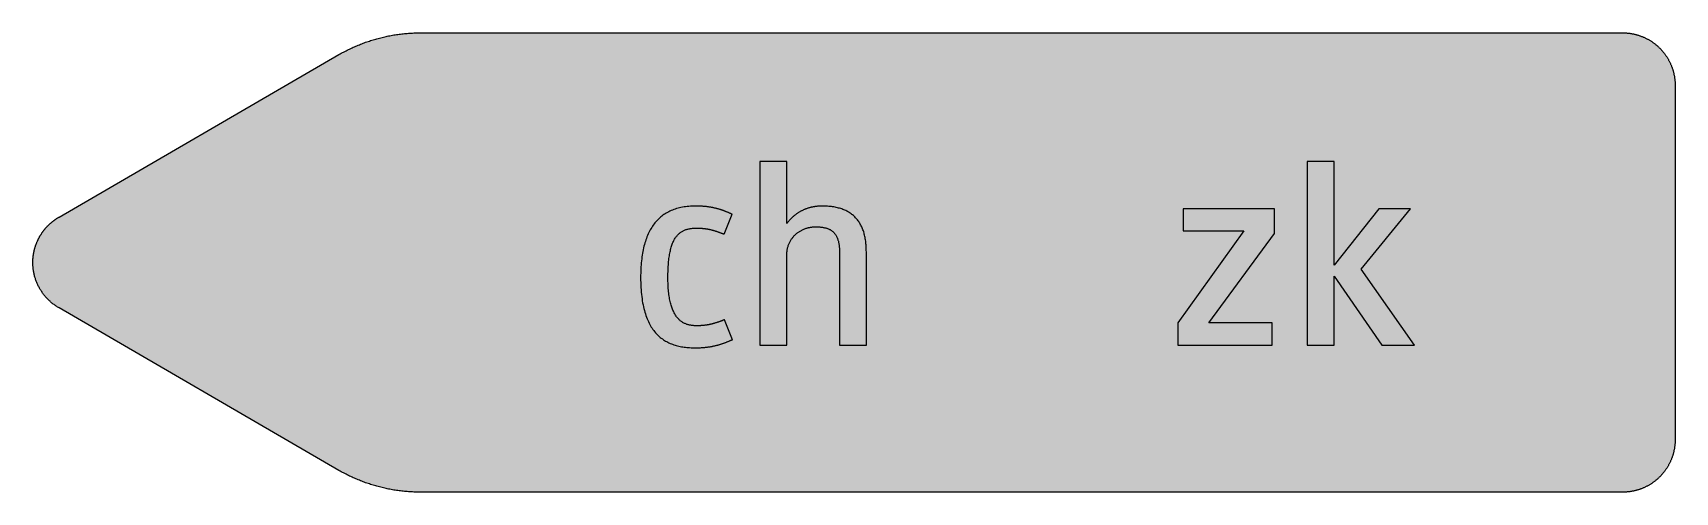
# Model space of a CAD drawing. Header units: millimetres. Extents: x 0 to 441, y 0 to 123.
import ezdxf

# ---------------------------------------------------------------- set-up
doc = ezdxf.new("R2010")
doc.units = ezdxf.units.MM

msp = doc.modelspace()

# ---------------------------------------------------------------- hatches: boundary and pattern name
for color, points in [(40, [(426.8611, 123.4722), (427.035, 123.4694), (427.2102, 123.4669), (427.3855, 123.4618), (427.5607, 123.4542), (427.7335, 123.444), (427.9087, 123.4313), (428.0814, 123.4186), (428.2542, 123.4008), (428.4269, 123.383), (428.5996, 123.3627), (428.7723, 123.3399), (428.9425, 123.317), (429.1152, 123.2891), (429.2854, 123.2611), (429.4556, 123.2306), (429.6258, 123.1976), (429.7959, 123.1621), (429.9636, 123.1265), (430.1312, 123.0859), (430.2989, 123.0452), (430.4665, 123.002), (430.6316, 122.9563), (430.7992, 122.9106), (430.9643, 122.8598), (431.1294, 122.809), (431.292, 122.7557), (431.4546, 122.7023), (431.6171, 122.6439), (431.7797, 122.5855), (431.9397, 122.5245), (432.0997, 122.461), (432.2597, 122.3975), (432.4172, 122.3289), (432.5772, 122.2604), (432.7322, 122.1892), (432.8897, 122.1181), (433.0446, 122.0445), (433.1995, 121.9683), (433.3519, 121.8895), (433.5043, 121.8082), (433.6567, 121.727), (433.8066, 121.6431), (433.9565, 121.5568), (434.1038, 121.4679), (434.2511, 121.379), (434.3984, 121.2875), (434.5432, 121.1961), (434.688, 121.0996), (434.8328, 121.0031), (434.975, 120.904), (435.1147, 120.8049), (435.2544, 120.7008), (435.3941, 120.5992), (435.5313, 120.4925), (435.6684, 120.3858), (435.803, 120.2766), (435.9377, 120.1649), (436.0697, 120.0506), (436.2018, 119.9363), (436.3314, 119.8194), (436.4609, 119.7026), (436.5879, 119.5832), (436.7124, 119.4613), (436.8394, 119.3394), (436.9613, 119.2124), (437.0832, 119.0879), (437.2026, 118.9609), (437.3194, 118.8314), (437.4363, 118.7018), (437.5506, 118.5697), (437.6649, 118.4377), (437.7766, 118.303), (437.8858, 118.1684), (437.9925, 118.0313), (438.0992, 117.8941), (438.2008, 117.7544), (438.3049, 117.6147), (438.404, 117.475), (438.5031, 117.3328), (438.5996, 117.188), (438.6961, 117.0432), (438.7875, 116.8984), (438.879, 116.7511), (438.9679, 116.6038), (439.0568, 116.4565), (439.1431, 116.3066), (439.227, 116.1567), (439.3082, 116.0043), (439.3895, 115.8519), (439.4683, 115.6995), (439.5445, 115.5446), (439.6181, 115.3897), (439.6892, 115.2322), (439.7604, 115.0772), (439.8289, 114.9172), (439.8975, 114.7597), (439.961, 114.5997), (440.0245, 114.4397), (440.0855, 114.2797), (440.1439, 114.1171), (440.2023, 113.9546), (440.2557, 113.792), (440.309, 113.6294), (440.3598, 113.4643), (440.4106, 113.2992), (440.4563, 113.1316), (440.502, 112.9665), (440.5452, 112.7989), (440.5859, 112.6312), (440.6265, 112.4636), (440.6621, 112.2959), (440.6976, 112.1258), (440.7306, 111.9556), (440.7611, 111.7854), (440.7891, 111.6152), (440.817, 111.4425), (440.8399, 111.2723), (440.8627, 111.0996), (440.883, 110.9269), (440.9008, 110.7542), (440.9186, 110.5814), (440.9313, 110.4087), (440.944, 110.2335), (440.9542, 110.0607), (440.9618, 109.8855), (440.9669, 109.7102), (440.9694, 109.535), (440.9719, 109.3597), (440.9722, 14.1111), (440.9694, 13.9344), (440.9669, 13.7592), (440.9618, 13.5839), (440.9542, 13.4112), (440.944, 13.2359), (440.9313, 13.0607), (440.9186, 12.888), (440.9008, 12.7152), (440.883, 12.5425), (440.8627, 12.3698), (440.8399, 12.1971), (440.817, 12.0269), (440.7891, 11.8542), (440.7611, 11.684), (440.7306, 11.5138), (440.6976, 11.3436), (440.6621, 11.176), (440.6265, 11.0058), (440.5859, 10.8382), (440.5452, 10.6705), (440.502, 10.5029), (440.4563, 10.3378), (440.4106, 10.1702), (440.3598, 10.0051), (440.309, 9.8425), (440.2557, 9.6774), (440.2023, 9.5148), (440.1439, 9.3523), (440.0855, 9.1897), (440.0245, 9.0297), (439.961, 8.8697), (439.8975, 8.7097), (439.8289, 8.5522), (439.7604, 8.3947), (439.6892, 8.2372), (439.6181, 8.0797), (439.5445, 7.9248), (439.4683, 7.7699), (439.3895, 7.6175), (439.3082, 7.4651), (439.227, 7.3127), (439.1431, 7.1628), (439.0568, 7.0129), (438.9679, 6.8656), (438.879, 6.7183), (438.7875, 6.571), (438.6961, 6.4262), (438.5996, 6.2814), (438.5031, 6.1366), (438.404, 5.9944), (438.3049, 5.8547), (438.2008, 5.715), (438.0992, 5.5753), (437.9925, 5.4381), (437.8858, 5.301), (437.7766, 5.1664), (437.6649, 5.0317), (437.5506, 4.8997), (437.4363, 4.7676), (437.3194, 4.638), (437.2026, 4.511), (437.0832, 4.3815), (436.9613, 4.257), (436.8394, 4.1326), (436.7124, 4.0081), (436.5879, 3.8862), (436.4609, 3.7668), (436.3314, 3.65), (436.2018, 3.5331), (436.0697, 3.4188), (435.9377, 3.3045), (435.803, 3.1953), (435.6684, 3.0861), (435.5313, 2.9769), (435.3941, 2.8727), (435.2544, 2.7686), (435.1147, 2.6645), (434.975, 2.5654), (434.8328, 2.4663), (434.688, 2.3698), (434.5432, 2.2733), (434.3984, 2.1819), (434.2511, 2.0904), (434.1038, 2.0015), (433.9565, 1.9126), (433.8066, 1.8263), (433.6567, 1.7424), (433.5043, 1.6612), (433.3519, 1.5799), (433.1995, 1.5037), (433.0446, 1.4275), (432.8897, 1.3513), (432.7322, 1.2802), (432.5772, 1.209), (432.4172, 1.1405), (432.2597, 1.0719), (432.0997, 1.0084), (431.9397, 0.9449), (431.7797, 0.8839), (431.6171, 0.8255), (431.4546, 0.7671), (431.292, 0.7137), (431.1294, 0.6604), (430.9643, 0.6096), (430.7992, 0.5588), (430.6316, 0.5131), (430.4665, 0.4674), (430.2989, 0.4242), (430.1312, 0.3835), (429.9636, 0.3454), (429.7959, 0.3073), (429.6258, 0.2718), (429.4556, 0.2388), (429.2854, 0.2083), (429.1152, 0.1803), (428.9425, 0.1524), (428.7723, 0.1295), (428.5996, 0.1067), (428.4269, 0.0864), (428.2542, 0.0686), (428.0814, 0.0508), (427.9087, 0.0381), (427.7335, 0.0254), (427.5607, 0.0152), (427.3855, 0.0076), (427.2102, 0.0025), (427.035, 0), (426.8597, 0), (104.0694, 0), (103.7082, 0), (103.3475, 0.0051), (102.9894, 0.0127), (102.6312, 0.0229), (102.2706, 0.0356), (101.9124, 0.0508), (101.5543, 0.0711), (101.1961, 0.094), (100.838, 0.1168), (100.4824, 0.1448), (100.1243, 0.1778), (99.7687, 0.2108), (99.4131, 0.2464), (99.0575, 0.287), (98.7019, 0.3302), (98.3463, 0.3734), (97.9932, 0.4216), (97.6376, 0.475), (97.2845, 0.5283), (96.9315, 0.5842), (96.581, 0.6452), (96.2279, 0.7061), (95.8774, 0.7722), (95.5269, 0.8407), (95.1763, 0.9119), (94.8284, 0.9855), (94.4804, 1.0617), (94.1324, 1.143), (93.7844, 1.2243), (93.4364, 1.3106), (93.091, 1.3995), (92.7456, 1.4884), (92.4027, 1.5824), (92.0598, 1.6789), (91.7169, 1.778), (91.374, 1.8821), (91.0336, 1.9863), (90.6932, 2.093), (90.3529, 2.2047), (90.0151, 2.319), (89.6772, 2.4333), (89.3394, 2.5527), (89.0041, 2.6746), (88.6689, 2.7991), (88.3361, 2.9261), (88.0034, 3.0556), (87.6706, 3.1877), (87.3404, 3.3249), (87.0102, 3.462), (86.68, 3.6043), (86.3524, 3.7465), (86.0273, 3.8938), (85.6996, 4.0411), (85.377, 4.1935), (85.0519, 4.3485), (84.7293, 4.506), (84.4093, 4.666), (84.0892, 4.8285), (83.7717, 4.9936), (83.4542, 5.1613), (83.1367, 5.3315), (82.8218, 5.5042), (82.5094, 5.682), (82.1969, 5.8598), (7.0556, 49.5155), (6.8504, 49.6341), (6.6497, 49.7561), (6.4516, 49.8831), (6.256, 50.0126), (6.063, 50.1421), (5.8725, 50.2793), (5.6845, 50.4165), (5.4966, 50.5562), (5.3137, 50.6984), (5.1333, 50.8457), (4.9581, 50.9956), (4.7828, 51.1454), (4.6101, 51.3004), (4.4399, 51.4579), (4.2748, 51.6153), (4.1097, 51.7779), (3.9497, 51.943), (3.7922, 52.1106), (3.6347, 52.2783), (3.4823, 52.451), (3.335, 52.6237), (3.1877, 52.8015), (3.0429, 52.9793), (2.9032, 53.1597), (2.7661, 53.3425), (2.6314, 53.528), (2.4994, 53.7134), (2.3724, 53.9039), (2.2454, 54.0944), (2.1234, 54.2874), (2.0041, 54.483), (1.8898, 54.6786), (1.778, 54.8792), (1.6662, 55.0799), (1.5621, 55.2806), (1.458, 55.4863), (1.3589, 55.6895), (1.2624, 55.8978), (1.1684, 56.1061), (1.0795, 56.3169), (0.9931, 56.5302), (0.9119, 56.7436), (0.8306, 56.957), (0.7569, 57.1754), (0.6833, 57.3913), (0.6147, 57.6123), (0.5486, 57.8307), (0.4877, 58.0542), (0.4293, 58.2752), (0.3734, 58.4987), (0.3226, 58.7248), (0.2769, 58.9509), (0.2311, 59.1795), (0.193, 59.4055), (0.1549, 59.6367), (0.1219, 59.8653), (0.094, 60.0964), (0.0686, 60.3275), (0.0483, 60.5612), (0.0305, 60.7949), (0.0152, 61.0286), (0.0076, 61.2623), (0, 61.4985), (0, 61.7347), (0, 61.8515), (0, 61.9658), (0.0025, 62.0827), (0.0076, 62.1995), (0.0102, 62.3138), (0.0152, 62.4307), (0.0229, 62.545), (0.0279, 62.6618), (0.0381, 62.7761), (0.0457, 62.8929), (0.0559, 63.0072), (0.066, 63.1215), (0.0787, 63.2358), (0.0914, 63.3527), (0.1041, 63.467), (0.1194, 63.5813), (0.1346, 63.6956), (0.1524, 63.8099), (0.1702, 63.9242), (0.188, 64.0359), (0.2057, 64.1502), (0.2261, 64.2645), (0.2489, 64.3763), (0.2692, 64.4906), (0.2921, 64.6024), (0.3175, 64.7167), (0.3429, 64.8284), (0.3683, 64.9402), (0.3937, 65.0519), (0.4216, 65.1637), (0.4496, 65.2755), (0.4801, 65.3872), (0.5105, 65.499), (0.541, 65.6082), (0.574, 65.72), (0.6071, 65.8292), (0.6401, 65.9409), (0.6756, 66.0502), (0.7112, 66.1594), (0.7468, 66.2686), (0.7849, 66.3778), (0.823, 66.487), (0.8611, 66.5937), (0.9017, 66.7029), (0.9423, 66.8096), (0.9855, 66.9163), (1.0287, 67.0255), (1.0719, 67.1322), (1.1151, 67.2389), (1.1608, 67.343), (1.2065, 67.4497), (1.2548, 67.5538), (1.303, 67.6605), (1.3513, 67.7647), (1.4021, 67.8688), (1.4529, 67.9729), (1.5037, 68.0771), (1.557, 68.1787), (1.6104, 68.2828), (1.6637, 68.3844), (1.7196, 68.486), (1.7755, 68.5876), (1.8313, 68.6892), (1.8898, 68.7908), (1.9482, 68.8899), (2.0066, 68.9915), (2.0676, 69.0905), (2.1285, 69.1896), (2.1895, 69.2861), (2.253, 69.3852), (2.3139, 69.4817), (2.38, 69.5782), (2.4435, 69.6722), (2.5095, 69.7687), (2.5756, 69.8627), (2.6416, 69.9567), (2.7102, 70.0507), (2.7788, 70.1446), (2.8473, 70.2361), (2.9185, 70.3275), (2.987, 70.419), (3.0582, 70.5104), (3.1318, 70.5993), (3.2029, 70.6907), (3.2766, 70.7771), (3.3528, 70.866), (3.4265, 70.9549), (3.5027, 71.0413), (3.5789, 71.1276), (3.6551, 71.214), (3.7338, 71.2978), (3.8125, 71.3816), (3.8913, 71.4654), (3.97, 71.5493), (4.0513, 71.6305), (4.1326, 71.7118), (4.2139, 71.7931), (4.2951, 71.8744), (4.379, 71.9531), (4.4628, 72.0319), (4.5466, 72.1106), (4.633, 72.1893), (4.7168, 72.2655), (4.8031, 72.3417), (4.8895, 72.4179), (4.9784, 72.4941), (5.0673, 72.5678), (5.1562, 72.6415), (5.2451, 72.7126), (5.334, 72.7862), (5.4254, 72.8574), (5.5169, 72.9285), (5.6083, 72.9971), (5.6998, 73.0656), (5.7937, 73.1342), (5.8877, 73.2028), (5.9817, 73.2688), (6.0757, 73.3349), (6.1722, 73.4009), (6.2662, 73.467), (6.3627, 73.5305), (6.4618, 73.594), (6.5583, 73.6549), (6.6573, 73.7159), (6.7539, 73.7768), (6.8555, 73.8378), (6.9545, 73.8962), (7.0536, 73.9546), (82.1972, 117.6115), (82.5094, 117.79), (82.8218, 117.9652), (83.1367, 118.1379), (83.4542, 118.3081), (83.7717, 118.4758), (84.0892, 118.6409), (84.4093, 118.8034), (84.7293, 118.9634), (85.0519, 119.1209), (85.377, 119.2759), (85.6996, 119.4283), (86.0273, 119.5756), (86.3524, 119.7229), (86.68, 119.8677), (87.0102, 120.0074), (87.3404, 120.1445), (87.6706, 120.2817), (88.0034, 120.4138), (88.3361, 120.5433), (88.6689, 120.6703), (89.0041, 120.7948), (89.3394, 120.9167), (89.6772, 121.0361), (90.0151, 121.1529), (90.3529, 121.2647), (90.6932, 121.3764), (91.0336, 121.4831), (91.374, 121.5873), (91.7169, 121.6914), (92.0598, 121.7905), (92.4027, 121.887), (92.7456, 121.981), (93.091, 122.0724), (93.4364, 122.1588), (93.7844, 122.2451), (94.1324, 122.3264), (94.4804, 122.4077), (94.8284, 122.4839), (95.1763, 122.5575), (95.5269, 122.6287), (95.8774, 122.6972), (96.2279, 122.7633), (96.581, 122.8242), (96.9315, 122.8852), (97.2845, 122.9411), (97.6376, 122.997), (97.9932, 123.0478), (98.3463, 123.096), (98.7019, 123.1392), (99.0575, 123.1824), (99.4131, 123.223), (99.7687, 123.2586), (100.1243, 123.2916), (100.4824, 123.3246), (100.838, 123.3526), (101.1961, 123.3754), (101.5543, 123.3983), (101.9124, 123.4186), (102.2706, 123.4338), (102.6312, 123.4465), (102.9894, 123.4567), (103.3475, 123.4643), (103.7082, 123.4694), (104.0689, 123.4719)]), (59, [(202.4243, 39.5111), (202.4243, 63.5702), (202.4253, 63.8175), (202.4355, 64.0639), (202.4507, 64.3026), (202.471, 64.5389), (202.499, 64.7725), (202.532, 64.9986), (202.5701, 65.2221), (202.6133, 65.4431), (202.6641, 65.6565), (202.7174, 65.8673), (202.7784, 66.073), (202.8419, 66.2762), (202.913, 66.4743), (202.9866, 66.6674), (203.0654, 66.8579), (203.1492, 67.0433), (203.2356, 67.2262), (203.327, 67.4014), (203.4235, 67.5767), (203.5251, 67.7443), (203.6293, 67.9094), (203.7359, 68.072), (203.8477, 68.2269), (203.962, 68.3819), (204.0814, 68.5292), (204.2033, 68.674), (204.3278, 68.8162), (204.4573, 68.9534), (204.5868, 69.0855), (204.7215, 69.215), (204.8586, 69.3395), (204.9983, 69.4614), (205.1406, 69.5782), (205.2828, 69.69), (205.4301, 69.7992), (205.58, 69.9059), (205.7298, 70.0075), (205.8822, 70.104), (206.0346, 70.198), (206.1921, 70.2894), (206.3496, 70.3732), (206.5071, 70.4571), (206.6671, 70.5358), (206.8297, 70.6095), (206.9897, 70.6806), (207.1548, 70.7492), (207.3173, 70.8127), (207.4824, 70.8711), (207.6475, 70.927), (207.8126, 70.9803), (207.9803, 71.0286), (208.1454, 71.0743), (208.313, 71.1149), (208.4781, 71.153), (208.6432, 71.186), (208.8109, 71.2165), (208.976, 71.2445), (209.1411, 71.2673), (209.3036, 71.2851), (209.4687, 71.3029), (209.6313, 71.313), (209.7913, 71.3232), (209.9539, 71.3283), (210.1113, 71.3308), (210.3247, 71.3283), (210.5355, 71.3257), (210.7387, 71.3181), (210.9419, 71.308), (211.1375, 71.2978), (211.3331, 71.2826), (211.521, 71.2648), (211.709, 71.2445), (211.8893, 71.2216), (212.0697, 71.1937), (212.2424, 71.1657), (212.4151, 71.1327), (212.5828, 71.0971), (212.7453, 71.059), (212.9053, 71.0159), (213.0628, 70.9727), (213.2152, 70.9244), (213.3625, 70.8711), (213.5073, 70.8177), (213.6496, 70.7593), (213.7893, 70.6984), (213.9239, 70.6323), (214.0534, 70.5637), (214.183, 70.4926), (214.3049, 70.4164), (214.4268, 70.3377), (214.5436, 70.2564), (214.6579, 70.17), (214.7672, 70.0786), (214.8738, 69.9846), (214.978, 69.8881), (215.077, 69.7865), (215.1761, 69.6824), (215.2675, 69.5731), (215.359, 69.4588), (215.4453, 69.342), (215.5292, 69.2201), (215.6079, 69.0956), (215.6866, 68.9661), (215.7603, 68.8315), (215.8289, 68.6943), (215.8975, 68.5521), (215.961, 68.4073), (216.0219, 68.2549), (216.0803, 68.0999), (216.1337, 67.9425), (216.187, 67.7774), (216.2353, 67.6097), (216.281, 67.437), (216.3216, 67.2592), (216.3623, 67.0763), (216.3978, 66.8909), (216.4309, 66.7004), (216.4613, 66.5023), (216.4893, 66.3016), (216.5147, 66.0959), (216.535, 65.8876), (216.5528, 65.6717), (216.568, 65.4507), (216.5807, 65.2247), (216.5909, 64.9961), (216.5985, 64.7598), (216.6036, 64.5211), (216.6036, 64.2747), (216.6056, 39.5111), (223.8015, 39.5111), (223.8015, 64.6285), (223.7969, 65.0011), (223.7892, 65.3694), (223.7765, 65.7327), (223.7562, 66.0908), (223.7308, 66.4413), (223.7003, 66.7893), (223.6648, 67.1297), (223.6241, 67.4649), (223.5759, 67.7926), (223.5225, 68.1177), (223.4641, 68.4352), (223.4006, 68.7476), (223.332, 69.0524), (223.2558, 69.3547), (223.1746, 69.6493), (223.0882, 69.9389), (222.9942, 70.2234), (222.8977, 70.5002), (222.7936, 70.772), (222.6843, 71.0387), (222.5675, 71.3003), (222.4456, 71.5543), (222.3186, 71.8033), (222.1865, 72.0471), (222.0468, 72.2833), (221.902, 72.5145), (221.7496, 72.7405), (221.5947, 72.9615), (221.4321, 73.1749), (221.2619, 73.3831), (221.0867, 73.5863), (220.9063, 73.7819), (220.7209, 73.9724), (220.5279, 74.1578), (220.3298, 74.3356), (220.124, 74.5084), (219.9132, 74.676), (219.6973, 74.836), (219.4738, 74.991), (219.2452, 75.1408), (219.0115, 75.2831), (218.7702, 75.4202), (218.5213, 75.5523), (218.2673, 75.6768), (218.0082, 75.7961), (217.7415, 75.9079), (217.4697, 76.0171), (217.1929, 76.1162), (216.9084, 76.2127), (216.6163, 76.3016), (216.3191, 76.3829), (216.0168, 76.4616), (215.707, 76.5302), (215.3895, 76.5962), (215.0669, 76.6547), (214.7392, 76.7055), (214.4039, 76.7537), (214.061, 76.7918), (213.7131, 76.8274), (213.36, 76.8553), (212.9968, 76.8756), (212.631, 76.8909), (212.2576, 76.901), (211.8766, 76.9036), (211.7039, 76.9036), (211.5337, 76.8985), (211.361, 76.8934), (211.1908, 76.8858), (211.0207, 76.8756), (210.8505, 76.8629), (210.6803, 76.8477), (210.5127, 76.8325), (210.345, 76.8121), (210.1748, 76.7893), (210.0072, 76.7664), (209.8421, 76.741), (209.6745, 76.7105), (209.5094, 76.6801), (209.3443, 76.647), (209.1792, 76.6115), (209.0141, 76.5734), (208.8515, 76.5353), (208.6889, 76.4921), (208.5264, 76.4464), (208.3664, 76.4007), (208.2063, 76.3499), (208.0463, 76.2991), (207.8863, 76.2457), (207.7288, 76.1898), (207.5713, 76.1314), (207.4139, 76.0705), (207.2589, 76.007), (207.104, 75.9409), (206.9516, 75.8723), (206.7992, 75.8038), (206.6468, 75.7301), (206.4969, 75.6564), (206.3471, 75.5802), (206.1972, 75.499), (206.0499, 75.4177), (205.9026, 75.3339), (205.7578, 75.2475), (205.613, 75.1586), (205.4708, 75.0672), (205.3285, 74.9732), (205.1863, 74.8792), (205.0466, 74.7801), (204.9069, 74.6811), (204.7697, 74.5769), (204.6351, 74.4728), (204.5005, 74.3636), (204.3659, 74.2544), (204.2338, 74.1426), (204.1017, 74.0283), (203.9722, 73.9115), (203.8452, 73.7921), (203.7182, 73.6702), (203.5937, 73.5457), (203.4692, 73.4187), (203.3473, 73.2917), (203.2254, 73.1596), (203.106, 73.0275), (202.9892, 72.8904), (202.8723, 72.7532), (202.758, 72.611), (202.6437, 72.4687), (202.532, 72.324), (202.4228, 72.1766), (202.4243, 88.9), (195.2265, 88.9), (195.2265, 39.5111)]), (59, [(349.3904, 39.5111), (349.3904, 58.0665), (362.2312, 39.5111), (370.9804, 39.5111), (356.6583, 59.9006), (369.9221, 76.2), (361.3848, 76.2), (349.3904, 61.0306), (349.3904, 88.9), (342.1944, 88.9), (342.1944, 39.5111)]), (59, [(178.2932, 44.7326), (178.1124, 44.7319), (177.9346, 44.737), (177.7568, 44.7421), (177.5765, 44.7523), (177.3987, 44.765), (177.2209, 44.7827), (177.0431, 44.8031), (176.8653, 44.8259), (176.6875, 44.8539), (176.5122, 44.8843), (176.337, 44.9224), (176.1617, 44.9631), (175.9864, 45.0063), (175.8137, 45.0571), (175.6435, 45.1129), (175.4734, 45.1714), (175.3032, 45.2374), (175.1355, 45.3085), (174.9679, 45.3847), (174.8053, 45.4685), (174.6402, 45.5574), (174.4802, 45.6514), (174.3202, 45.753), (174.1627, 45.8622), (174.0078, 45.9765), (173.8528, 46.0985), (173.703, 46.228), (173.5531, 46.3652), (173.4083, 46.5099), (173.2636, 46.6623), (173.1213, 46.8224), (172.9842, 46.99), (172.847, 47.1653), (172.7149, 47.3507), (172.5854, 47.5437), (172.4584, 47.7444), (172.3339, 47.9552), (172.212, 48.1762), (172.0952, 48.4048), (171.9834, 48.6461), (171.8716, 48.8925), (171.765, 49.1515), (171.6634, 49.4208), (171.5643, 49.7002), (171.4678, 49.9897), (171.3789, 50.2895), (171.29, 50.5993), (171.2087, 50.9219), (171.13, 51.2547), (171.0563, 51.6001), (170.9852, 51.9557), (170.9217, 52.324), (170.8607, 52.7025), (170.8048, 53.0936), (170.754, 53.4975), (170.7083, 53.914), (170.6677, 54.3433), (170.6321, 54.7853), (170.6016, 55.2399), (170.5762, 55.7073), (170.5559, 56.1873), (170.5432, 56.6826), (170.5331, 57.1906), (170.5305, 57.7113), (170.5331, 58.2371), (170.5407, 58.7502), (170.5508, 59.248), (170.5686, 59.7332), (170.5889, 60.2056), (170.6143, 60.6654), (170.6423, 61.1099), (170.6753, 61.5442), (170.7134, 61.9658), (170.7566, 62.3722), (170.8048, 62.771), (170.8556, 63.1546), (170.909, 63.5279), (170.9699, 63.8886), (171.0334, 64.2391), (171.0995, 64.577), (171.1706, 64.9046), (171.2468, 65.2221), (171.3255, 65.5269), (171.4094, 65.8216), (171.4957, 66.106), (171.5872, 66.3829), (171.6811, 66.6471), (171.7802, 66.9011), (171.8843, 67.1474), (171.9885, 67.3811), (172.0977, 67.6072), (172.212, 67.8256), (172.3288, 68.0339), (172.4482, 68.232), (172.5727, 68.4225), (172.6997, 68.6054), (172.8318, 68.7781), (172.9664, 68.9432), (173.1035, 69.1007), (173.2432, 69.2506), (173.388, 69.3928), (173.5353, 69.5274), (173.6852, 69.6544), (173.8376, 69.7763), (173.9951, 69.8881), (174.1551, 69.9948), (174.3177, 70.0938), (174.4828, 70.1878), (174.6504, 70.2767), (174.8231, 70.358), (174.9958, 70.4317), (175.1736, 70.5028), (175.354, 70.5663), (175.5369, 70.6247), (175.7223, 70.678), (175.9102, 70.7263), (176.1007, 70.7695), (176.2938, 70.8101), (176.4894, 70.8431), (176.69, 70.8736), (176.8907, 70.899), (177.0939, 70.9219), (177.2996, 70.9397), (177.5079, 70.9524), (177.7187, 70.9651), (177.9295, 70.9727), (178.1454, 70.9752), (178.3613, 70.9778), (178.4807, 70.9778), (178.5976, 70.9752), (178.7144, 70.9752), (178.8312, 70.9727), (178.9481, 70.9676), (179.0624, 70.9651), (179.1741, 70.96), (179.2884, 70.9549), (179.4002, 70.9473), (179.512, 70.9397), (179.6237, 70.932), (179.7355, 70.9244), (179.8447, 70.9143), (179.9539, 70.9041), (180.0631, 70.8939), (180.1724, 70.8812), (180.2816, 70.8711), (180.3883, 70.8558), (180.4975, 70.8431), (180.6042, 70.8279), (180.7134, 70.8127), (180.8201, 70.7974), (180.9267, 70.7796), (181.0334, 70.7619), (181.1401, 70.7415), (181.2468, 70.7238), (181.3535, 70.7034), (181.4627, 70.6806), (181.5694, 70.6603), (181.676, 70.6374), (181.7827, 70.6145), (181.8894, 70.5891), (181.9986, 70.5637), (182.1053, 70.5383), (182.2145, 70.5104), (182.3212, 70.4825), (182.4304, 70.4545), (182.5396, 70.424), (182.6489, 70.3936), (182.7606, 70.3631), (182.8698, 70.3326), (182.9816, 70.2996), (183.0934, 70.264), (183.2051, 70.231), (183.3194, 70.1954), (183.4312, 70.1599), (183.5455, 70.1218), (183.6598, 70.0837), (183.7766, 70.0456), (183.8935, 70.0049), (184.0103, 69.9643), (184.1297, 69.9237), (184.2491, 69.8805), (184.3684, 69.8373), (184.4904, 69.7941), (184.6123, 69.7484), (184.7342, 69.7027), (184.8587, 69.6544), (184.9857, 69.6062), (185.1101, 69.5579), (185.2397, 69.5096), (185.3692, 69.4588), (185.4987, 69.4055), (185.6308, 69.3547), (187.748, 74.7173), (187.6273, 74.77), (187.5079, 74.8208), (187.3885, 74.8741), (187.2691, 74.9275), (187.1472, 74.9783), (187.0278, 75.0316), (186.9059, 75.0824), (186.784, 75.1332), (186.6621, 75.1865), (186.5401, 75.2373), (186.4157, 75.2881), (186.2912, 75.3364), (186.1668, 75.3872), (186.0423, 75.438), (185.9153, 75.4863), (185.7883, 75.5345), (185.6588, 75.5828), (185.5318, 75.631), (185.4022, 75.6768), (185.2701, 75.725), (185.1381, 75.7707), (185.006, 75.8165), (184.8714, 75.8596), (184.7367, 75.9054), (184.5996, 75.9485), (184.4624, 75.9917), (184.3253, 76.0349), (184.183, 76.0755), (184.0433, 76.1162), (183.9011, 76.1568), (183.7563, 76.1949), (183.6115, 76.233), (183.4642, 76.2711), (183.3143, 76.3092), (183.1645, 76.3448), (183.0121, 76.3803), (182.8597, 76.4134), (182.7047, 76.4464), (182.5473, 76.4794), (182.3872, 76.5099), (182.2272, 76.5404), (182.0647, 76.5683), (181.8996, 76.5962), (181.7345, 76.6242), (181.5668, 76.6496), (181.3966, 76.675), (181.2239, 76.6978), (181.0487, 76.7207), (180.8734, 76.7436), (180.6931, 76.7639), (180.5127, 76.7817), (180.3298, 76.7994), (180.1444, 76.8147), (179.9565, 76.8299), (179.766, 76.8452), (179.5729, 76.8579), (179.3773, 76.868), (179.1792, 76.8782), (178.9811, 76.8858), (178.7779, 76.8909), (178.5722, 76.8985), (178.3639, 76.901), (178.1531, 76.9036), (177.9397, 76.9036), (177.4723, 76.8985), (177.0151, 76.8858), (176.5656, 76.8629), (176.1236, 76.8299), (175.6867, 76.7867), (175.26, 76.7359), (174.8409, 76.675), (174.4294, 76.6039), (174.0256, 76.5226), (173.6293, 76.4337), (173.2407, 76.3346), (172.8572, 76.2279), (172.4838, 76.1111), (172.118, 75.9841), (171.7599, 75.8469), (171.4094, 75.7022), (171.0665, 75.5472), (170.7286, 75.3821), (170.401, 75.2094), (170.0809, 75.024), (169.766, 74.8335), (169.4612, 74.6303), (169.1615, 74.4195), (168.8719, 74.1985), (168.5874, 73.9699), (168.3106, 73.7286), (168.0439, 73.4822), (167.7822, 73.2231), (167.5282, 72.9564), (167.2819, 72.6796), (167.0406, 72.3925), (166.8094, 72.0979), (166.5859, 71.7931), (166.3675, 71.4781), (166.1592, 71.1556), (165.956, 70.8228), (165.7604, 70.4799), (165.5724, 70.1269), (165.3921, 69.7662), (165.2194, 69.3979), (165.0517, 69.0169), (164.8917, 68.6283), (164.7419, 68.2295), (164.5971, 67.8231), (164.4599, 67.4065), (164.3278, 66.9798), (164.2059, 66.5429), (164.0891, 66.0984), (163.9799, 65.6438), (163.8783, 65.1815), (163.7843, 64.709), (163.6979, 64.2264), (163.6166, 63.7337), (163.543, 63.2333), (163.4769, 62.7228), (163.416, 62.2046), (163.3652, 61.6737), (163.3195, 61.1378), (163.2814, 60.5892), (163.2509, 60.0329), (163.2255, 59.4665), (163.2077, 58.8899), (163.1975, 58.3057), (163.195, 57.7113), (163.2001, 57.0128), (163.2128, 56.3296), (163.2356, 55.6641), (163.2687, 55.0113), (163.3093, 54.3763), (163.3601, 53.7566), (163.4185, 53.1546), (163.4871, 52.5653), (163.5633, 51.9913), (163.6471, 51.4325), (163.7411, 50.8889), (163.8402, 50.3606), (163.9519, 49.8475), (164.0688, 49.3471), (164.1932, 48.8594), (164.3253, 48.3895), (164.4675, 47.9298), (164.6149, 47.4853), (164.7723, 47.056), (164.9349, 46.6369), (165.1051, 46.2331), (165.2829, 45.8394), (165.4683, 45.4609), (165.6613, 45.0952), (165.8595, 44.7421), (166.0652, 44.3992), (166.2786, 44.069), (166.497, 43.7515), (166.7231, 43.4467), (166.9542, 43.1521), (167.193, 42.8676), (167.4368, 42.5958), (167.6857, 42.3367), (167.9423, 42.0853), (168.2039, 41.8465), (168.4731, 41.6179), (168.7449, 41.3995), (169.0243, 41.1912), (169.3088, 40.9931), (169.5983, 40.8051), (169.893, 40.6273), (170.1927, 40.4597), (170.4975, 40.2996), (170.8074, 40.1498), (171.1223, 40.0075), (171.4424, 39.8755), (171.765, 39.751), (172.0926, 39.6367), (172.4254, 39.5275), (172.7632, 39.4284), (173.1035, 39.3395), (173.449, 39.2557), (173.7995, 39.1795), (174.1526, 39.1109), (174.5082, 39.05), (174.8688, 38.9966), (175.2321, 38.9509), (175.6004, 38.9103), (175.9712, 38.8772), (176.3446, 38.8518), (176.7205, 38.829), (177.1015, 38.8163), (177.4825, 38.8061), (177.8686, 38.8036), (178.0819, 38.8061), (178.2928, 38.8061), (178.5036, 38.8112), (178.7093, 38.8163), (178.9125, 38.8239), (179.1132, 38.8315), (179.3113, 38.8417), (179.5094, 38.8518), (179.7025, 38.8645), (179.8955, 38.8772), (180.086, 38.8925), (180.2714, 38.9103), (180.4568, 38.928), (180.6397, 38.9458), (180.8226, 38.9661), (181.0004, 38.9865), (181.1782, 39.0093), (181.3535, 39.0322), (181.5262, 39.0576), (181.6964, 39.083), (181.8665, 39.1109), (182.0342, 39.1389), (182.1993, 39.1693), (182.3618, 39.1998), (182.5244, 39.2303), (182.6844, 39.2608), (182.8419, 39.2963), (182.9994, 39.3294), (183.1543, 39.3649), (183.3093, 39.4005), (183.4591, 39.436), (183.6115, 39.4741), (183.7588, 39.5122), (183.9062, 39.5529), (184.0535, 39.591), (184.1983, 39.6342), (184.3405, 39.6748), (184.4827, 39.718), (184.6224, 39.7586), (184.7621, 39.8043), (184.9018, 39.8475), (185.0365, 39.8932), (185.1736, 39.939), (185.3082, 39.9847), (185.4403, 40.0304), (185.5749, 40.0787), (185.7045, 40.1244), (185.8366, 40.1726), (185.9661, 40.2209), (186.0931, 40.2717), (186.2226, 40.32), (186.3496, 40.3708), (186.4741, 40.4216), (186.6011, 40.4698), (186.7256, 40.5232), (186.8475, 40.574), (186.9719, 40.6248), (187.0939, 40.6756), (187.2158, 40.7289), (187.3377, 40.7797), (187.4571, 40.833), (187.579, 40.8864), (187.6984, 40.9372), (187.8178, 40.9905), (185.7015, 46.3543), (185.5699, 46.3017), (185.4378, 46.2483), (185.3082, 46.1975), (185.1812, 46.1493), (185.0542, 46.101), (184.9298, 46.0527), (184.8053, 46.0045), (184.6809, 45.9588), (184.5589, 45.913), (184.437, 45.8699), (184.3176, 45.8267), (184.1983, 45.7835), (184.0789, 45.7429), (183.962, 45.7022), (183.8452, 45.6616), (183.7284, 45.6235), (183.6141, 45.5854), (183.4998, 45.5473), (183.3855, 45.5117), (183.2712, 45.4762), (183.1594, 45.4431), (183.0451, 45.4076), (182.9333, 45.3771), (182.8241, 45.3441), (182.7124, 45.3136), (182.6006, 45.2831), (182.4914, 45.2526), (182.3822, 45.2247), (182.2704, 45.1968), (182.1612, 45.1714), (182.052, 45.1434), (181.9427, 45.118), (181.8335, 45.0952), (181.7243, 45.0723), (181.6151, 45.0494), (181.5084, 45.0266), (181.3992, 45.0063), (181.29, 44.9859), (181.1807, 44.9656), (181.0715, 44.9478), (180.9598, 44.9301), (180.8505, 44.9123), (180.7413, 44.8945), (180.6296, 44.8793), (180.5203, 44.8666), (180.4086, 44.8513), (180.2968, 44.8386), (180.1851, 44.8259), (180.0708, 44.8132), (179.959, 44.8031), (179.8447, 44.7929), (179.7304, 44.7853), (179.6136, 44.7751), (179.4993, 44.7675), (179.3824, 44.7599), (179.2656, 44.7548), (179.1462, 44.7497), (179.0268, 44.7446), (178.9074, 44.7396), (178.7855, 44.737), (178.6636, 44.7345), (178.5417, 44.7319), (178.4172, 44.7319), (178.2928, 44.7319)]), (59, [(333.375, 69.5674), (333.375, 76.2), (308.8929, 76.2), (308.8929, 70.2028), (325.1895, 70.2028), (307.4818, 45.5083), (307.4818, 39.5111), (332.8099, 39.5111), (332.8099, 45.5083), (315.8063, 45.5083)])]:
    msp.add_hatch(color=color).paths.add_polyline_path(points)
h = msp.add_hatch(color=59)
h.paths.add_polyline_path([(426.8611, 119.9444), (427.134, 119.9388), (427.4033, 119.9286), (427.675, 119.9134), (427.9417, 119.888), (428.2084, 119.8575), (428.4726, 119.822), (428.7342, 119.7788), (428.9933, 119.728), (429.2498, 119.6721), (429.5038, 119.6111), (429.7578, 119.5426), (430.0068, 119.4664), (430.2557, 119.3876), (430.4995, 119.3013), (430.7408, 119.2098), (430.9796, 119.1108), (431.2158, 119.0092), (431.4495, 118.8999), (431.6781, 118.7856), (431.9041, 118.6663), (432.1277, 118.5418), (432.3486, 118.4123), (432.5645, 118.2751), (432.7779, 118.1354), (432.9862, 117.9906), (433.1919, 117.8408), (433.3951, 117.6858), (433.5932, 117.5258), (433.7863, 117.3632), (433.9768, 117.1931), (434.1622, 117.0203), (434.3425, 116.8425), (434.5203, 116.6622), (434.6931, 116.4768), (434.8632, 116.2863), (435.0258, 116.0932), (435.1858, 115.8951), (435.3408, 115.6919), (435.4906, 115.4862), (435.6354, 115.2779), (435.7751, 115.0645), (435.9123, 114.8486), (436.0418, 114.6277), (436.1663, 114.4041), (436.2856, 114.1781), (436.3999, 113.9495), (436.5092, 113.7158), (436.6108, 113.4796), (436.7098, 113.2408), (436.8013, 112.9995), (436.8876, 112.7557), (436.9664, 112.5068), (437.0426, 112.2578), (437.1111, 112.0038), (437.1721, 111.7498), (437.228, 111.4933), (437.2788, 111.2342), (437.322, 110.9726), (437.3575, 110.7084), (437.388, 110.4417), (437.4134, 110.175), (437.4286, 109.9033), (437.4388, 109.634), (437.4439, 109.3597), (437.4444, 14.1111), (437.4388, 13.8379), (437.4286, 13.5661), (437.4134, 13.2944), (437.388, 13.0277), (437.3575, 12.761), (437.322, 12.4968), (437.2788, 12.2352), (437.228, 11.9761), (437.1721, 11.7196), (437.1111, 11.4656), (437.0426, 11.2116), (436.9664, 10.9626), (436.8876, 10.7163), (436.8013, 10.4699), (436.7098, 10.2286), (436.6108, 9.9898), (436.5092, 9.7536), (436.3999, 9.5225), (436.2856, 9.2913), (436.1663, 9.0653), (436.0418, 8.8417), (435.9123, 8.6208), (435.7751, 8.4049), (435.6354, 8.1915), (435.4906, 7.9832), (435.3408, 7.7775), (435.1858, 7.5768), (435.0258, 7.3787), (434.8632, 7.1831), (434.6931, 6.9926), (434.5203, 6.8072), (434.3425, 6.6269), (434.1622, 6.4491), (433.9768, 6.2763), (433.7863, 6.1062), (433.5932, 5.9436), (433.3951, 5.7836), (433.1919, 5.6286), (432.9862, 5.4788), (432.7779, 5.334), (432.5645, 5.1943), (432.3486, 5.0597), (432.1277, 4.9276), (431.9041, 4.8031), (431.6781, 4.6838), (431.4495, 4.5695), (431.2158, 4.4602), (430.9796, 4.3586), (430.7408, 4.2596), (430.4995, 4.1681), (430.2557, 4.0818), (430.0068, 4.003), (429.7578, 3.9268), (429.5038, 3.8608), (429.2498, 3.7973), (428.9933, 3.7414), (428.7342, 3.6906), (428.4726, 3.6474), (428.2084, 3.6119), (427.9417, 3.5814), (427.675, 3.5585), (427.4033, 3.5408), (427.134, 3.5306), (426.8597, 3.5255), (104.0694, 3.5278), (103.7361, 3.5281), (103.4059, 3.5331), (103.0757, 3.5382), (102.7455, 3.5484), (102.4153, 3.5611), (102.0877, 3.5763), (101.7575, 3.5941), (101.4273, 3.6144), (101.0996, 3.6373), (100.7694, 3.6627), (100.4418, 3.6906), (100.1141, 3.7211), (99.7864, 3.7541), (99.4613, 3.7922), (99.1337, 3.8303), (98.8085, 3.871), (98.4809, 3.9167), (98.1558, 3.9624), (97.8306, 4.0132), (97.5081, 4.064), (97.1829, 4.1199), (96.8604, 4.1783), (96.5378, 4.2367), (96.2152, 4.3002), (95.8926, 4.3663), (95.5726, 4.4348), (95.2525, 4.5034), (94.9325, 4.5771), (94.6125, 4.6533), (94.295, 4.732), (93.9775, 4.8133), (93.66, 4.8971), (93.3425, 4.9835), (93.0275, 5.0724), (92.7125, 5.1638), (92.3976, 5.2578), (92.0826, 5.3543), (91.7702, 5.4534), (91.4578, 5.555), (91.1479, 5.6591), (90.8355, 5.7658), (90.5281, 5.875), (90.2183, 5.9868), (89.9109, 6.1011), (89.6036, 6.2179), (89.2962, 6.3373), (88.9914, 6.4592), (88.6866, 6.5837), (88.3844, 6.7107), (88.0821, 6.8402), (87.7799, 6.9723), (87.4801, 7.1069), (87.1804, 7.2441), (86.8832, 7.3838), (86.5861, 7.526), (86.2889, 7.6683), (85.9942, 7.8156), (85.6996, 7.9654), (85.4075, 8.1178), (85.1154, 8.2728), (84.8258, 8.4303), (84.5363, 8.5877), (84.2467, 8.7503), (83.9597, 8.9154), (8.8194, 52.5709), (8.6665, 52.6593), (8.5141, 52.7507), (8.3668, 52.8447), (8.2194, 52.9438), (8.0747, 53.0403), (7.9299, 53.1419), (7.7902, 53.246), (7.6505, 53.3502), (7.5133, 53.4594), (7.3787, 53.5686), (7.2441, 53.6804), (7.1145, 53.7947), (6.985, 53.909), (6.858, 54.0258), (6.7335, 54.1452), (6.6091, 54.2671), (6.4897, 54.3916), (6.3703, 54.516), (6.2535, 54.643), (6.1392, 54.7726), (6.0274, 54.9021), (5.9182, 55.0342), (5.8115, 55.1688), (5.7048, 55.3034), (5.6007, 55.4406), (5.5016, 55.5803), (5.4026, 55.72), (5.3061, 55.8622), (5.2121, 56.0045), (5.1206, 56.1492), (5.0317, 56.2966), (4.9454, 56.4439), (4.859, 56.5912), (4.7777, 56.7436), (4.699, 56.8935), (4.6203, 57.0484), (4.5466, 57.2008), (4.4755, 57.3583), (4.4044, 57.5132), (4.3383, 57.6707), (4.2723, 57.8307), (4.2113, 57.9907), (4.1504, 58.1533), (4.0945, 58.3133), (4.0411, 58.4784), (3.9878, 58.641), (3.9395, 58.8061), (3.8938, 58.9737), (3.8481, 59.1414), (3.8075, 59.309), (3.7694, 59.4766), (3.7338, 59.6468), (3.7008, 59.817), (3.6703, 59.9872), (3.6449, 60.1599), (3.6195, 60.3326), (3.5992, 60.5053), (3.5789, 60.6806), (3.5636, 60.8533), (3.5509, 61.0286), (3.5408, 61.2064), (3.5331, 61.3816), (3.5281, 61.5569), (3.5255, 61.7347), (3.5281, 61.9125), (3.5331, 62.0878), (3.5408, 62.2656), (3.5509, 62.4408), (3.5636, 62.6161), (3.5789, 62.7888), (3.5992, 62.9641), (3.6195, 63.1368), (3.6449, 63.3095), (3.6703, 63.4822), (3.7008, 63.6524), (3.7338, 63.8226), (3.7694, 63.9928), (3.8075, 64.1604), (3.8481, 64.328), (3.8938, 64.4957), (3.9395, 64.6633), (3.9878, 64.8284), (4.0411, 64.991), (4.0945, 65.1561), (4.1504, 65.3186), (4.2113, 65.4787), (4.2723, 65.6387), (4.3383, 65.7987), (4.4044, 65.9562), (4.4755, 66.1137), (4.5466, 66.2686), (4.6203, 66.4235), (4.699, 66.5759), (4.7777, 66.7283), (4.859, 66.8782), (4.9454, 67.0255), (5.0317, 67.1754), (5.1206, 67.3202), (5.2121, 67.4649), (5.3061, 67.6097), (5.4026, 67.7494), (5.5016, 67.8917), (5.6007, 68.0288), (5.7048, 68.166), (5.8115, 68.3006), (5.9182, 68.4352), (6.0274, 68.5673), (6.1392, 68.6994), (6.2535, 68.8264), (6.3703, 68.9534), (6.4897, 69.0778), (6.6091, 69.2023), (6.7335, 69.3242), (6.858, 69.4436), (6.985, 69.5604), (7.1145, 69.6773), (7.2441, 69.789), (7.3787, 69.9008), (7.5133, 70.01), (7.6505, 70.1192), (7.7902, 70.2234), (7.9299, 70.3275), (8.0747, 70.4291), (8.2194, 70.5282), (8.3668, 70.6247), (8.5141, 70.7187), (8.6665, 70.8101), (8.8189, 70.899), (83.9611, 114.5565), (84.2467, 114.7191), (84.5363, 114.8817), (84.8258, 115.0417), (85.1154, 115.1966), (85.4075, 115.3516), (85.6996, 115.504), (85.9942, 115.6538), (86.2889, 115.8011), (86.5861, 115.9459), (86.8832, 116.0856), (87.1804, 116.2253), (87.4801, 116.3625), (87.7799, 116.4971), (88.0821, 116.6292), (88.3844, 116.7587), (88.6866, 116.8857), (88.9914, 117.0102), (89.2962, 117.1321), (89.6036, 117.2515), (89.9109, 117.3683), (90.2183, 117.4826), (90.5281, 117.5944), (90.8355, 117.7036), (91.1479, 117.8103), (91.4578, 117.9144), (91.7702, 118.016), (92.0826, 118.1151), (92.3976, 118.2116), (92.7125, 118.3056), (93.0275, 118.397), (93.3425, 118.4859), (93.66, 118.5723), (93.9775, 118.6561), (94.295, 118.7374), (94.6125, 118.8161), (94.9325, 118.8923), (95.2525, 118.966), (95.5726, 119.0346), (95.8926, 119.1031), (96.2152, 119.1692), (96.5378, 119.2327), (96.8604, 119.2911), (97.1829, 119.3495), (97.5081, 119.4054), (97.8306, 119.4562), (98.1558, 119.507), (98.4809, 119.5527), (98.8085, 119.5984), (99.1337, 119.6391), (99.4613, 119.6772), (99.7864, 119.7153), (100.1141, 119.7483), (100.4418, 119.7788), (100.7694, 119.8067), (101.0996, 119.8347), (101.4273, 119.8575), (101.7575, 119.8778), (102.0877, 119.8931), (102.4153, 119.9083), (102.7455, 119.921), (103.0757, 119.9312), (103.4059, 119.9388), (103.7361, 119.9413), (104.0689, 119.9439)])
h.paths.add_polyline_path([(426.8611, 114.6528), (426.9969, 114.6505), (427.1315, 114.6454), (427.2661, 114.6353), (427.4007, 114.6251), (427.5328, 114.6099), (427.6649, 114.5896), (427.797, 114.5692), (427.9265, 114.5438), (428.056, 114.5159), (428.183, 114.4854), (428.3075, 114.4499), (428.4345, 114.4143), (428.5564, 114.3737), (428.6783, 114.3305), (428.8003, 114.2848), (428.9196, 114.2365), (429.0365, 114.1832), (429.1533, 114.1298), (429.2702, 114.0714), (429.3819, 114.013), (429.4937, 113.9495), (429.6029, 113.886), (429.7121, 113.8174), (429.8188, 113.7488), (429.9229, 113.6752), (430.0271, 113.6015), (430.1261, 113.5228), (430.2252, 113.444), (430.3217, 113.3602), (430.4182, 113.2764), (430.5097, 113.19), (430.6011, 113.1011), (430.69, 113.0097), (430.7764, 112.9182), (430.8602, 112.8217), (430.944, 112.7252), (431.0228, 112.6261), (431.1015, 112.5271), (431.1752, 112.4229), (431.2488, 112.3188), (431.3174, 112.2121), (431.386, 112.1029), (431.4495, 111.9937), (431.513, 111.8819), (431.5714, 111.7702), (431.6298, 111.6533), (431.6832, 111.5365), (431.7365, 111.4196), (431.7848, 111.3003), (431.8305, 111.1783), (431.8737, 111.0564), (431.9143, 110.9345), (431.9499, 110.8075), (431.9854, 110.683), (432.0159, 110.556), (432.0438, 110.4265), (432.0692, 110.297), (432.0896, 110.1649), (432.1099, 110.0328), (432.1251, 109.9007), (432.1353, 109.7661), (432.1454, 109.6315), (432.1505, 109.4969), (432.1505, 109.3597), (432.1528, 14.1111), (432.1505, 13.9725), (432.1454, 13.8379), (432.1353, 13.7033), (432.1251, 13.5687), (432.1099, 13.4366), (432.0896, 13.3045), (432.0692, 13.1724), (432.0438, 13.0429), (432.0159, 12.9159), (431.9854, 12.7864), (431.9499, 12.6619), (431.9143, 12.5349), (431.8737, 12.413), (431.8305, 12.2911), (431.7848, 12.1691), (431.7365, 12.0498), (431.6832, 11.9329), (431.6298, 11.8161), (431.5714, 11.7018), (431.513, 11.5875), (431.4495, 11.4757), (431.386, 11.3665), (431.3174, 11.2573), (431.2488, 11.1506), (431.1752, 11.0465), (431.1015, 10.9449), (431.0228, 10.8433), (430.944, 10.7442), (430.8602, 10.6477), (430.7764, 10.5512), (430.69, 10.4597), (430.6011, 10.3683), (430.5097, 10.2794), (430.4182, 10.193), (430.3217, 10.1092), (430.2252, 10.0254), (430.1261, 9.9466), (430.0271, 9.8704), (429.9229, 9.7942), (429.8188, 9.7206), (429.7121, 9.652), (429.6029, 9.5834), (429.4937, 9.5199), (429.3819, 9.4564), (429.2702, 9.398), (429.1533, 9.3396), (429.0365, 9.2862), (428.9196, 9.2329), (428.8003, 9.1846), (428.6783, 9.1389), (428.5564, 9.0957), (428.4345, 9.0551), (428.3075, 9.0195), (428.183, 8.984), (428.056, 8.9535), (427.9265, 8.9256), (427.797, 8.9002), (427.6649, 8.8798), (427.5328, 8.8595), (427.4007, 8.8443), (427.2661, 8.8341), (427.1315, 8.824), (426.9969, 8.8189), (426.8597, 8.8189), (104.0694, 8.8194), (103.7819, 8.8189), (103.4948, 8.824), (103.2078, 8.829), (102.9208, 8.8367), (102.6338, 8.8468), (102.3468, 8.8595), (102.0623, 8.8748), (101.7753, 8.8925), (101.4908, 8.9129), (101.2038, 8.9357), (100.9193, 8.9611), (100.6348, 8.9865), (100.3503, 9.017), (100.0658, 9.0475), (99.7839, 9.083), (99.4994, 9.1186), (99.2175, 9.1567), (98.9355, 9.1973), (98.6536, 9.2405), (98.3717, 9.2862), (98.0897, 9.3345), (97.8078, 9.3828), (97.5284, 9.4361), (97.249, 9.4894), (96.9696, 9.5479), (96.6902, 9.6063), (96.4133, 9.6672), (96.1339, 9.7307), (95.8571, 9.7968), (95.5802, 9.8654), (95.3033, 9.9365), (95.029, 10.0076), (94.7547, 10.0838), (94.4804, 10.16), (94.2061, 10.2387), (93.9343, 10.32), (93.66, 10.4038), (93.3882, 10.4902), (93.1189, 10.5791), (92.8472, 10.6705), (92.5779, 10.762), (92.3087, 10.8585), (92.042, 10.955), (91.7727, 11.0541), (91.506, 11.1557), (91.2419, 11.2598), (90.9752, 11.364), (90.711, 11.4732), (90.4494, 11.5824), (90.1852, 11.6967), (89.9236, 11.811), (89.6645, 11.9278), (89.4029, 12.0472), (89.1438, 12.1666), (88.8873, 12.2911), (88.6282, 12.4155), (88.3717, 12.5451), (88.1177, 12.6746), (87.8637, 12.8067), (87.6097, 12.9413), (87.3582, 13.0759), (87.1068, 13.2156), (86.8553, 13.3553), (86.6064, 13.4976), (11.4653, 57.1528), (11.3868, 57.1957), (11.3132, 57.2414), (11.237, 57.2897), (11.1633, 57.338), (11.0922, 57.3862), (11.0211, 57.437), (10.9499, 57.4904), (10.8814, 57.5412), (10.8128, 57.597), (10.7442, 57.6504), (10.6782, 57.7063), (10.6121, 57.7647), (10.5461, 57.8206), (10.4826, 57.879), (10.4216, 57.9399), (10.3607, 58.0009), (10.2997, 58.0619), (10.2413, 58.1254), (10.1829, 58.1889), (10.1244, 58.2524), (10.0686, 58.3184), (10.0127, 58.3844), (9.9593, 58.4505), (9.9085, 58.5191), (9.8552, 58.5876), (9.8044, 58.6562), (9.7561, 58.7273), (9.7079, 58.7985), (9.6622, 58.8696), (9.6139, 58.9407), (9.5707, 59.0144), (9.5275, 59.088), (9.4844, 59.1642), (9.4437, 59.2379), (9.4031, 59.3141), (9.365, 59.3903), (9.3294, 59.469), (9.2913, 59.5452), (9.2583, 59.624), (9.2227, 59.7027), (9.1923, 59.7814), (9.1592, 59.8627), (9.1313, 59.944), (9.1008, 60.0253), (9.0754, 60.1066), (9.05, 60.1878), (9.0246, 60.2717), (9.0018, 60.3529), (8.9789, 60.4368), (8.9586, 60.5206), (8.9408, 60.6069), (8.923, 60.6908), (8.9052, 60.7771), (8.89, 60.8609), (8.8773, 60.9473), (8.8646, 61.0337), (8.8544, 61.12), (8.8443, 61.2064), (8.8367, 61.2953), (8.829, 61.3816), (8.824, 61.4705), (8.8214, 61.5569), (8.8189, 61.6458), (8.8189, 61.7347), (8.8189, 61.8236), (8.8214, 61.9125), (8.824, 61.9989), (8.829, 62.0878), (8.8367, 62.1741), (8.8443, 62.263), (8.8544, 62.3494), (8.8646, 62.4357), (8.8773, 62.5221), (8.89, 62.6085), (8.9052, 62.6948), (8.923, 62.7786), (8.9408, 62.8625), (8.9586, 62.9488), (8.9789, 63.0326), (9.0018, 63.1165), (9.0246, 63.1977), (9.05, 63.2816), (9.0754, 63.3628), (9.1008, 63.4441), (9.1313, 63.5254), (9.1592, 63.6067), (9.1923, 63.688), (9.2227, 63.7667), (9.2583, 63.8454), (9.2913, 63.9242), (9.3294, 64.0004), (9.365, 64.0791), (9.4031, 64.1553), (9.4437, 64.2315), (9.4844, 64.3052), (9.5275, 64.3814), (9.5707, 64.455), (9.6139, 64.5287), (9.6622, 64.5998), (9.7079, 64.6709), (9.7561, 64.7421), (9.8044, 64.8132), (9.8552, 64.8818), (9.9085, 64.9503), (9.9593, 65.0189), (10.0127, 65.085), (10.0686, 65.151), (10.1244, 65.217), (10.1829, 65.2805), (10.2413, 65.344), (10.2997, 65.4075), (10.3607, 65.4685), (10.4216, 65.5295), (10.4826, 65.5904), (10.5461, 65.6488), (10.6121, 65.7073), (10.6782, 65.7631), (10.7442, 65.819), (10.8128, 65.8724), (10.8814, 65.9282), (10.9499, 65.979), (11.0211, 66.0324), (11.0922, 66.0832), (11.1633, 66.1314), (11.237, 66.1797), (11.3132, 66.228), (11.3868, 66.2737), (11.463, 66.3194), (86.6069, 109.9728), (86.8553, 110.1141), (87.1068, 110.2538), (87.3582, 110.3935), (87.6097, 110.5306), (87.8637, 110.6627), (88.1177, 110.7948), (88.3717, 110.9243), (88.6282, 111.0539), (88.8873, 111.1783), (89.1438, 111.3028), (89.4029, 111.4222), (89.6645, 111.5416), (89.9236, 111.6584), (90.1852, 111.7727), (90.4494, 111.887), (90.711, 111.9962), (90.9752, 112.1054), (91.2419, 112.2096), (91.506, 112.3137), (91.7727, 112.4153), (92.042, 112.5144), (92.3087, 112.6134), (92.5779, 112.7074), (92.8472, 112.7989), (93.1189, 112.8903), (93.3882, 112.9792), (93.66, 113.0656), (93.9343, 113.1494), (94.2061, 113.2307), (94.4804, 113.3094), (94.7547, 113.3856), (95.029, 113.4618), (95.3033, 113.5329), (95.5802, 113.604), (95.8571, 113.6726), (96.1339, 113.7387), (96.4133, 113.8022), (96.6902, 113.8631), (96.9696, 113.9215), (97.249, 113.98), (97.5284, 114.0333), (97.8078, 114.0866), (98.0897, 114.1349), (98.3717, 114.1832), (98.6536, 114.2289), (98.9355, 114.2721), (99.2175, 114.3127), (99.4994, 114.3508), (99.7839, 114.3889), (100.0658, 114.4219), (100.3503, 114.4524), (100.6348, 114.4829), (100.9193, 114.5083), (101.2038, 114.5337), (101.4908, 114.5565), (101.7753, 114.5769), (102.0623, 114.5946), (102.3468, 114.6099), (102.6338, 114.6226), (102.9208, 114.6327), (103.2078, 114.6404), (103.4948, 114.648), (103.7819, 114.6505), (104.0689, 114.6505)], flags=16)
h = msp.add_hatch(color=59)
h.paths.add_polyline_path([(132.0091, 39.5111), (132.504, 41.7682), (132.5931, 41.6814), (132.682, 41.5976), (132.7734, 41.5138), (132.8649, 41.4325), (132.9588, 41.3512), (133.0528, 41.2699), (133.1468, 41.1912), (133.2408, 41.1124), (133.3373, 41.0362), (133.4338, 40.96), (133.5303, 40.8864), (133.6294, 40.8127), (133.7285, 40.7391), (133.8275, 40.6679), (133.9266, 40.5994), (134.0282, 40.5308), (134.1323, 40.4622), (134.2339, 40.3962), (134.3381, 40.3301), (134.4447, 40.2666), (134.5489, 40.2031), (134.6556, 40.1422), (134.7648, 40.0837), (134.8715, 40.0228), (134.9807, 39.9669), (135.0924, 39.9085), (135.2042, 39.8551), (135.316, 39.7993), (135.4277, 39.7485), (135.542, 39.6951), (135.6589, 39.6469), (135.7732, 39.5986), (135.8925, 39.5503), (136.0094, 39.5046), (136.1288, 39.4589), (136.2481, 39.4157), (136.3701, 39.3751), (136.492, 39.3344), (136.6139, 39.2963), (136.7384, 39.2582), (136.8654, 39.2227), (136.9898, 39.1871), (137.1168, 39.1541), (137.2464, 39.1211), (137.3759, 39.0906), (137.5054, 39.0627), (137.6375, 39.0347), (137.7696, 39.0093), (137.9042, 38.9839), (138.0388, 38.9611), (138.176, 38.9407), (138.3132, 38.9204), (138.4503, 38.9026), (138.59, 38.8849), (138.7323, 38.8696), (138.8745, 38.8569), (139.0167, 38.8442), (139.1615, 38.8341), (139.3063, 38.8239), (139.4536, 38.8163), (139.6009, 38.8112), (139.7508, 38.8087), (139.9007, 38.8061), (140.0505, 38.8036), (140.528, 38.8087), (140.9954, 38.8239), (141.4577, 38.8493), (141.9098, 38.8849), (142.3568, 38.9306), (142.7937, 38.9839), (143.2255, 39.05), (143.6497, 39.1262), (144.0663, 39.21), (144.4752, 39.3065), (144.8765, 39.4106), (145.2702, 39.5249), (145.6563, 39.6519), (146.0348, 39.7866), (146.4056, 39.9313), (146.7714, 40.0863), (147.127, 40.2539), (147.4775, 40.4292), (147.8178, 40.6146), (148.1531, 40.8102), (148.4782, 41.0159), (148.7983, 41.2293), (149.1107, 41.4553), (149.413, 41.6916), (149.7101, 41.9379), (149.9997, 42.1919), (150.2816, 42.4586), (150.556, 42.733), (150.8227, 43.02), (151.0817, 43.3146), (151.3332, 43.622), (151.577, 43.9369), (151.8158, 44.262), (152.0444, 44.5973), (152.2654, 44.9453), (152.4813, 45.3009), (152.687, 45.6667), (152.8877, 46.0426), (153.0782, 46.4287), (153.2636, 46.8249), (153.4389, 47.2313), (153.609, 47.6453), (153.7716, 48.072), (153.9265, 48.5089), (154.0713, 48.9534), (154.211, 49.4106), (154.3431, 49.8754), (154.4676, 50.353), (154.5844, 50.8381), (154.6936, 51.3359), (154.7952, 51.8414), (154.8892, 52.357), (154.9756, 52.8853), (155.0543, 53.4213), (155.1254, 53.9674), (155.1915, 54.5236), (155.2473, 55.0901), (155.2956, 55.6666), (155.3388, 56.2534), (155.3718, 56.8503), (155.3972, 57.4548), (155.4175, 58.072), (155.4277, 58.6994), (155.4328, 59.3344), (155.4277, 59.9643), (155.4175, 60.579), (155.3997, 61.1784), (155.3743, 61.7652), (155.3439, 62.3392), (155.3032, 62.898), (155.2575, 63.4467), (155.2067, 63.9801), (155.1457, 64.5008), (155.0797, 65.0088), (155.0086, 65.5041), (154.9273, 65.9867), (154.8435, 66.4566), (154.7495, 66.9163), (154.6504, 67.3608), (154.5463, 67.7951), (154.4345, 68.2168), (154.3177, 68.6283), (154.1932, 69.027), (154.0637, 69.4131), (153.9291, 69.789), (153.7868, 70.1523), (153.6395, 70.5053), (153.4871, 70.8482), (153.3271, 71.1784), (153.162, 71.4985), (152.9918, 71.8083), (152.814, 72.1081), (152.6337, 72.3951), (152.4457, 72.6745), (152.2527, 72.9412), (152.0546, 73.2003), (151.8514, 73.4466), (151.6405, 73.6854), (151.4272, 73.914), (151.2087, 74.135), (150.9852, 74.3433), (150.7541, 74.5439), (150.5204, 74.7344), (150.2816, 74.9173), (150.0378, 75.09), (149.7889, 75.2551), (149.5349, 75.4101), (149.2783, 75.5574), (149.0142, 75.6971), (148.7475, 75.8266), (148.4757, 75.9485), (148.1988, 76.0654), (147.9194, 76.1695), (147.6324, 76.2686), (147.3454, 76.36), (147.0508, 76.4438), (146.7536, 76.52), (146.4513, 76.5886), (146.1465, 76.6496), (145.8366, 76.7055), (145.5242, 76.7537), (145.2067, 76.7944), (144.8867, 76.8274), (144.5616, 76.8553), (144.2339, 76.8782), (143.9012, 76.8934), (143.5659, 76.901), (143.2255, 76.9036), (143.002, 76.9036), (142.781, 76.8985), (142.5651, 76.8909), (142.3492, 76.8807), (142.1359, 76.868), (141.9276, 76.8502), (141.7193, 76.8325), (141.5161, 76.8121), (141.3129, 76.7867), (141.1148, 76.7588), (140.9167, 76.7309), (140.7236, 76.6978), (140.5306, 76.6623), (140.3426, 76.6242), (140.1572, 76.5861), (139.9718, 76.5429), (139.7914, 76.4972), (139.6136, 76.4489), (139.4358, 76.4007), (139.2631, 76.3473), (139.0904, 76.294), (138.9228, 76.2356), (138.7551, 76.1771), (138.5926, 76.1162), (138.43, 76.0527), (138.27, 75.9866), (138.1125, 75.9181), (137.9576, 75.8469), (137.8052, 75.7758), (137.6553, 75.6996), (137.508, 75.6234), (137.3607, 75.5447), (137.2184, 75.4659), (137.0762, 75.3821), (136.9365, 75.2983), (136.7993, 75.2119), (136.6647, 75.1256), (136.5326, 75.0341), (136.4005, 74.9427), (136.2735, 74.8513), (136.1465, 74.7547), (136.0221, 74.6582), (135.9002, 74.5617), (135.7808, 74.4601), (135.6614, 74.3585), (135.5446, 74.2569), (135.4303, 74.1528), (135.3185, 74.0461), (135.2067, 73.9394), (135.1001, 73.8302), (134.9934, 73.721), (134.8892, 73.6092), (134.7851, 73.4949), (134.6835, 73.3806), (134.5844, 73.2663), (134.4879, 73.1495), (134.3914, 73.0326), (134.2974, 72.9132), (134.206, 72.7913), (134.1171, 72.6719), (134.0282, 72.55), (133.9393, 72.4256), (133.8555, 72.3011), (133.7716, 72.1766), (133.773, 88.9), (126.577, 88.9), (126.577, 39.5111)])
edge = h.paths.add_edge_path(flags=16)
edge.add_line((141.0395, 71.1895), (141.285, 71.186))
edge.add_line((141.285, 71.186), (141.5237, 71.1784))
edge.add_line((141.5237, 71.1784), (141.7599, 71.1657))
edge.add_line((141.7599, 71.1657), (141.9885, 71.1479))
edge.add_line((141.9885, 71.1479), (142.2146, 71.1251))
edge.add_line((142.2146, 71.1251), (142.4356, 71.0946))
edge.add_line((142.4356, 71.0946), (142.6515, 71.0616))
edge.add_line((142.6515, 71.0616), (142.8598, 71.0209))
edge.add_line((142.8598, 71.0209), (143.0655, 70.9778))
edge.add_line((143.0655, 70.9778), (143.2662, 70.927))
edge.add_line((143.2662, 70.927), (143.4643, 70.8711))
edge.add_line((143.4643, 70.8711), (143.6548, 70.8101))
edge.add_line((143.6548, 70.8101), (143.8402, 70.7415))
edge.add_line((143.8402, 70.7415), (144.0231, 70.6704))
edge.add_line((144.0231, 70.6704), (144.2009, 70.5917))
edge.add_line((144.2009, 70.5917), (144.3736, 70.5053))
edge.add_line((144.3736, 70.5053), (144.5412, 70.4164))
edge.add_line((144.5412, 70.4164), (144.7063, 70.3199))
edge.add_line((144.7063, 70.3199), (144.8638, 70.2183))
edge.add_line((144.8638, 70.2183), (145.0188, 70.1091))
edge.add_line((145.0188, 70.1091), (145.1712, 69.9948))
edge.add_line((145.1712, 69.9948), (145.3159, 69.8729))
edge.add_line((145.3159, 69.8729), (145.4582, 69.7484))
edge.add_line((145.4582, 69.7484), (145.5953, 69.6138))
edge.add_line((145.5953, 69.6138), (145.73, 69.4766))
edge.add_line((145.73, 69.4766), (145.8595, 69.3293))
edge.add_line((145.8595, 69.3293), (145.984, 69.1794))
edge.add_line((145.984, 69.1794), (146.1059, 69.0194))
edge.add_line((146.1059, 69.0194), (146.2227, 68.8569))
edge.add_line((146.2227, 68.8569), (146.337, 68.6841))
edge.add_line((146.337, 68.6841), (146.4462, 68.5063))
edge.add_line((146.4462, 68.5063), (146.5504, 68.3235))
edge.add_line((146.5504, 68.3235), (146.652, 68.1304))
edge.add_line((146.652, 68.1304), (146.7485, 67.9348))
edge.add_line((146.7485, 67.9348), (146.8425, 67.7291))
edge.add_line((146.8425, 67.7291), (146.9339, 67.5183))
edge.add_line((146.9339, 67.5183), (147.0203, 67.2998))
edge.add_line((147.0203, 67.2998), (147.1016, 67.0738))
edge.add_line((147.1016, 67.0738), (147.1803, 66.8426))
edge.add_line((147.1803, 66.8426), (147.2565, 66.6039))
edge.add_line((147.2565, 66.6039), (147.3276, 66.3575))
edge.add_line((147.3276, 66.3575), (147.3962, 66.1035))
edge.add_line((147.3962, 66.1035), (147.4622, 65.8444))
edge.add_line((147.4622, 65.8444), (147.5232, 65.5752))
edge.add_line((147.5232, 65.5752), (147.5816, 65.3009))
edge.add_line((147.5816, 65.3009), (147.635, 65.0189))
edge.add_line((147.635, 65.0189), (147.6883, 64.7294))
edge.add_line((147.6883, 64.7294), (147.7366, 64.4322))
edge.add_line((147.7366, 64.4322), (147.7797, 64.1274))
edge.add_line((147.7797, 64.1274), (147.8229, 63.815))
edge.add_line((147.8229, 63.815), (147.861, 63.4949))
edge.add_line((147.861, 63.4949), (147.8966, 63.1698))
edge.add_line((147.8966, 63.1698), (147.9296, 62.8345))
edge.add_line((147.9296, 62.8345), (147.9575, 62.4916))
edge.add_line((147.9575, 62.4916), (147.9855, 62.1411))
edge.add_line((147.9855, 62.1411), (148.0083, 61.783))
edge.add_line((148.0083, 61.783), (148.0287, 61.4172))
edge.add_line((148.0287, 61.4172), (148.0464, 61.0438))
edge.add_line((148.0464, 61.0438), (148.0617, 60.6603))
edge.add_line((148.0617, 60.6603), (148.0718, 60.2717))
edge.add_line((148.0718, 60.2717), (148.082, 59.8729))
edge.add_line((148.082, 59.8729), (148.0896, 59.4665))
edge.add_line((148.0896, 59.4665), (148.0922, 59.0525))
edge.add_line((148.0922, 59.0525), (148.0947, 58.6308))
edge.add_line((148.0947, 58.6308), (148.0922, 58.1355))
edge.add_line((148.0922, 58.1355), (148.0871, 57.6529))
edge.add_line((148.0871, 57.6529), (148.0769, 57.1779))
edge.add_line((148.0769, 57.1779), (148.0642, 56.7157))
edge.add_line((148.0642, 56.7157), (148.049, 56.2635))
edge.add_line((148.049, 56.2635), (148.0261, 55.8216))
edge.add_line((148.0261, 55.8216), (148.0033, 55.3872))
edge.add_line((148.0033, 55.3872), (147.9753, 54.9656))
edge.add_line((147.9753, 54.9656), (147.9423, 54.5516))
edge.add_line((147.9423, 54.5516), (147.9067, 54.1477))
edge.add_line((147.9067, 54.1477), (147.8661, 53.7566))
edge.add_line((147.8661, 53.7566), (147.8229, 53.3705))
edge.add_line((147.8229, 53.3705), (147.7747, 52.9971))
edge.add_line((147.7747, 52.9971), (147.7213, 52.6313))
edge.add_line((147.7213, 52.6313), (147.6654, 52.2757))
edge.add_line((147.6654, 52.2757), (147.6045, 51.9303))
edge.add_line((147.6045, 51.9303), (147.541, 51.5925))
edge.add_line((147.541, 51.5925), (147.4724, 51.2648))
edge.add_line((147.4724, 51.2648), (147.3987, 50.9473))
edge.add_line((147.3987, 50.9473), (147.32, 50.6374))
edge.add_line((147.32, 50.6374), (147.2387, 50.3352))
edge.add_line((147.2387, 50.3352), (147.1524, 50.0431))
edge.add_line((147.1524, 50.0431), (147.0609, 49.7586))
edge.add_line((147.0609, 49.7586), (146.9669, 49.4843))
edge.add_line((146.9669, 49.4843), (146.8679, 49.2176))
edge.add_line((146.8679, 49.2176), (146.7612, 48.9585))
edge.add_line((146.7612, 48.9585), (146.6545, 48.707))
edge.add_line((146.6545, 48.707), (146.5402, 48.4657))
edge.add_line((146.5402, 48.4657), (146.4208, 48.2321))
edge.add_line((146.4208, 48.2321), (146.2989, 48.006))
edge.add_line((146.2989, 48.006), (146.1719, 47.7901))
edge.add_line((146.1719, 47.7901), (146.0398, 47.5793))
edge.add_line((146.0398, 47.5793), (145.9027, 47.3786))
edge.add_line((145.9027, 47.3786), (145.7604, 47.183))
edge.add_line((145.7604, 47.183), (145.6131, 46.9976))
edge.add_line((145.6131, 46.9976), (145.4607, 46.8173))
edge.add_line((145.4607, 46.8173), (145.3032, 46.6446))
edge.add_line((145.3032, 46.6446), (145.1432, 46.482))
edge.add_line((145.1432, 46.482), (144.9756, 46.3245))
edge.add_line((144.9756, 46.3245), (144.8029, 46.1747))
edge.add_line((144.8029, 46.1747), (144.6276, 46.0324))
edge.add_line((144.6276, 46.0324), (144.4447, 45.8953))
edge.add_line((144.4447, 45.8953), (144.2568, 45.7683))
edge.add_line((144.2568, 45.7683), (144.0663, 45.6463))
edge.add_line((144.0663, 45.6463), (143.8681, 45.532))
edge.add_line((143.8681, 45.532), (143.6649, 45.4228))
edge.add_line((143.6649, 45.4228), (143.4567, 45.3212))
edge.add_line((143.4567, 45.3212), (143.2433, 45.2247))
edge.add_line((143.2433, 45.2247), (143.0223, 45.1358))
edge.add_line((143.0223, 45.1358), (142.7988, 45.0545))
edge.add_line((142.7988, 45.0545), (142.5677, 44.9783))
edge.add_line((142.5677, 44.9783), (142.334, 44.9072))
edge.add_line((142.334, 44.9072), (142.0927, 44.8437))
edge.add_line((142.0927, 44.8437), (141.8463, 44.7853))
edge.add_line((141.8463, 44.7853), (141.5923, 44.7345))
edge.add_line((141.5923, 44.7345), (141.3358, 44.6888))
edge.add_line((141.3358, 44.6888), (141.0716, 44.6481))
edge.add_line((141.0716, 44.6481), (140.8024, 44.6126))
edge.add_line((140.8024, 44.6126), (140.528, 44.5846))
edge.add_line((140.528, 44.5846), (140.2461, 44.5592))
edge.add_line((140.2461, 44.5592), (139.9591, 44.5414))
edge.add_line((139.9591, 44.5414), (139.667, 44.5287))
edge.add_line((139.667, 44.5287), (139.3673, 44.5211))
edge.add_line((139.3673, 44.5211), (139.0625, 44.5186))
edge.add_line((139.0625, 44.5186), (138.9634, 44.5186))
edge.add_line((138.9634, 44.5186), (138.8669, 44.5211))
edge.add_line((138.8669, 44.5211), (138.7678, 44.5237))
edge.add_line((138.7678, 44.5237), (138.6713, 44.5262))
edge.add_line((138.6713, 44.5262), (138.5748, 44.5287))
edge.add_line((138.5748, 44.5287), (138.4783, 44.5338))
edge.add_line((138.4783, 44.5338), (138.3817, 44.5389))
edge.add_line((138.3817, 44.5389), (138.2852, 44.544))
edge.add_line((138.2852, 44.544), (138.1912, 44.5516))
edge.add_line((138.1912, 44.5516), (138.0973, 44.5592))
edge.add_line((138.0973, 44.5592), (138.0033, 44.5694))
edge.add_line((138.0033, 44.5694), (137.9093, 44.577))
edge.add_line((137.9093, 44.577), (137.8179, 44.5872))
edge.add_line((137.8179, 44.5872), (137.7239, 44.5973))
edge.add_line((137.7239, 44.5973), (137.6324, 44.61))
edge.add_line((137.6324, 44.61), (137.541, 44.6227))
edge.add_line((137.541, 44.6227), (137.4521, 44.6354))
edge.add_line((137.4521, 44.6354), (137.3607, 44.6507))
edge.add_line((137.3607, 44.6507), (137.2718, 44.6659))
edge.add_line((137.2718, 44.6659), (137.1829, 44.6811))
edge.add_line((137.1829, 44.6811), (137.094, 44.6964))
edge.add_line((137.094, 44.6964), (137.0051, 44.7142))
edge.add_line((137.0051, 44.7142), (136.9187, 44.7319))
edge.add_line((136.9187, 44.7319), (136.8298, 44.7497))
edge.add_line((136.8298, 44.7497), (136.7434, 44.77))
edge.add_line((136.7434, 44.77), (136.6596, 44.7904))
edge.add_line((136.6596, 44.7904), (136.5733, 44.8107))
edge.add_line((136.5733, 44.8107), (136.4869, 44.831))
edge.add_line((136.4869, 44.831), (136.4031, 44.8539))
edge.add_line((136.4031, 44.8539), (136.3193, 44.8767))
edge.add_line((136.3193, 44.8767), (136.2354, 44.8996))
edge.add_line((136.2354, 44.8996), (136.1542, 44.925))
edge.add_line((136.1542, 44.925), (136.0703, 44.9504))
edge.add_line((136.0703, 44.9504), (135.9891, 44.9758))
edge.add_line((135.9891, 44.9758), (135.9078, 45.0037))
edge.add_line((135.9078, 45.0037), (135.8265, 45.0291))
edge.add_line((135.8265, 45.0291), (135.7452, 45.0571))
edge.add_line((135.7452, 45.0571), (135.6665, 45.0875))
edge.add_line((135.6665, 45.0875), (135.5877, 45.1155))
edge.add_line((135.5877, 45.1155), (135.509, 45.146))
edge.add_line((135.509, 45.146), (135.4303, 45.1764))
edge.add_line((135.4303, 45.1764), (135.3515, 45.2095))
edge.add_line((135.3515, 45.2095), (135.2753, 45.2399))
edge.add_line((135.2753, 45.2399), (135.1991, 45.273))
edge.add_line((135.1991, 45.273), (135.1229, 45.3085))
edge.add_line((135.1229, 45.3085), (135.0467, 45.3415))
edge.add_line((135.0467, 45.3415), (134.9705, 45.3771))
edge.add_line((134.9705, 45.3771), (134.8969, 45.4127))
edge.add_line((134.8969, 45.4127), (134.8232, 45.4482))
edge.add_line((134.8232, 45.4482), (134.7495, 45.4863))
edge.add_line((134.7495, 45.4863), (134.6759, 45.5244))
edge.add_line((134.6759, 45.5244), (134.6022, 45.5625))
edge.add_line((134.6022, 45.5625), (134.5311, 45.6006))
edge.add_line((134.5311, 45.6006), (134.46, 45.6413))
edge.add_line((134.46, 45.6413), (134.3889, 45.6819))
edge.add_line((134.3889, 45.6819), (134.3177, 45.7225))
edge.add_line((134.3177, 45.7225), (134.2466, 45.7632))
edge.add_line((134.2466, 45.7632), (134.178, 45.8064))
edge.add_line((134.178, 45.8064), (134.1095, 45.8495))
edge.add_line((134.1095, 45.8495), (134.0409, 45.8927))
edge.add_line((134.0409, 45.8927), (133.9723, 45.9359))
edge.add_line((133.9723, 45.9359), (133.9063, 45.9816))
edge.add_line((133.9063, 45.9816), (133.8377, 46.0273))
edge.add_line((133.8377, 46.0273), (133.7716, 46.0731))
edge.add_line((133.7716, 46.0731), (133.773, 64.1339))
edge.add_line((133.773, 64.1339), (133.7742, 64.2798))
edge.add_line((133.7742, 64.2798), (133.7793, 64.4271))
edge.add_line((133.7793, 64.4271), (133.7869, 64.5744))
edge.add_line((133.7869, 64.5744), (133.797, 64.7243))
edge.add_line((133.797, 64.7243), (133.8123, 64.8741))
edge.add_line((133.8123, 64.8741), (133.8301, 65.024))
edge.add_line((133.8301, 65.024), (133.8504, 65.1764))
edge.add_line((133.8504, 65.1764), (133.8758, 65.3263))
edge.add_line((133.8758, 65.3263), (133.9037, 65.4787))
edge.add_line((133.9037, 65.4787), (133.9342, 65.6311))
edge.add_line((133.9342, 65.6311), (133.9698, 65.7835))
edge.add_line((133.9698, 65.7835), (134.0079, 65.9359))
edge.add_line((134.0079, 65.9359), (134.0485, 66.0883))
edge.add_line((134.0485, 66.0883), (134.0942, 66.2407))
edge.add_line((134.0942, 66.2407), (134.1399, 66.3931))
edge.add_line((134.1399, 66.3931), (134.1933, 66.5455))
edge.add_line((134.1933, 66.5455), (134.2466, 66.6953))
edge.add_line((134.2466, 66.6953), (134.3076, 66.8452))
edge.add_line((134.3076, 66.8452), (134.3685, 66.995))
edge.add_line((134.3685, 66.995), (134.4346, 67.1449))
edge.add_line((134.4346, 67.1449), (134.5032, 67.2922))
edge.add_line((134.5032, 67.2922), (134.5768, 67.4395))
edge.add_line((134.5768, 67.4395), (134.653, 67.5843))
edge.add_line((134.653, 67.5843), (134.7318, 67.7291))
edge.add_line((134.7318, 67.7291), (134.8156, 67.8713))
edge.add_line((134.8156, 67.8713), (134.9019, 68.0136))
edge.add_line((134.9019, 68.0136), (134.9934, 68.1533))
edge.add_line((134.9934, 68.1533), (135.0874, 68.293))
edge.add_line((135.0874, 68.293), (135.1839, 68.4276))
edge.add_line((135.1839, 68.4276), (135.2855, 68.5622))
edge.add_line((135.2855, 68.5622), (135.3922, 68.6943))
edge.add_line((135.3922, 68.6943), (135.4988, 68.8238))
edge.add_line((135.4988, 68.8238), (135.6131, 68.9534))
edge.add_line((135.6131, 68.9534), (135.73, 69.0778))
edge.add_line((135.73, 69.0778), (135.8494, 69.1998))
edge.add_line((135.8494, 69.1998), (135.9738, 69.3217))
edge.add_line((135.9738, 69.3217), (136.1008, 69.4385))
edge.add_line((136.1008, 69.4385), (136.2329, 69.5528))
edge.add_line((136.2329, 69.5528), (136.3675, 69.6646))
edge.add_line((136.3675, 69.6646), (136.5072, 69.7738))
edge.add_line((136.5072, 69.7738), (136.6495, 69.8805))
edge.add_line((136.6495, 69.8805), (136.7968, 69.9821))
edge.add_line((136.7968, 69.9821), (136.9466, 70.0811))
edge.add_line((136.9466, 70.0811), (137.1016, 70.1777))
edge.add_line((137.1016, 70.1777), (137.2616, 70.2691))
edge.add_line((137.2616, 70.2691), (137.4242, 70.358))
edge.add_line((137.4242, 70.358), (137.5893, 70.4418))
edge.add_line((137.5893, 70.4418), (137.7594, 70.5231))
edge.add_line((137.7594, 70.5231), (137.9347, 70.5993))
edge.add_line((137.9347, 70.5993), (138.1125, 70.6704))
edge.add_line((138.1125, 70.6704), (138.2954, 70.739))
edge.add_line((138.2954, 70.739), (138.4808, 70.8025))
edge.add_line((138.4808, 70.8025), (138.6713, 70.8635))
edge.add_line((138.6713, 70.8635), (138.8669, 70.9168))
edge.add_line((138.8669, 70.9168), (139.065, 70.9676))
edge.add_line((139.065, 70.9676), (139.2682, 71.0133))
edge.add_line((139.2682, 71.0133), (139.4739, 71.054))
edge.add_line((139.4739, 71.054), (139.6848, 71.087))
edge.add_line((139.6848, 71.087), (139.9007, 71.1175))
edge.add_line((139.9007, 71.1175), (140.1191, 71.1429))
edge.add_line((140.1191, 71.1429), (140.3426, 71.1632))
edge.add_line((140.3426, 71.1632), (140.5712, 71.1759))
edge.add_line((140.5712, 71.1759), (140.8024, 71.186))
edge.add_line((140.8024, 71.186), (141.0386, 71.1886))
h = msp.add_hatch(color=59)
edge = h.paths.add_edge_path()
edge.add_line((246.0985, 70.9785), (246.3368, 70.9752))
edge.add_line((246.3368, 70.9752), (246.573, 70.9752))
edge.add_line((246.573, 70.9752), (246.8042, 70.9701))
edge.add_line((246.8042, 70.9701), (247.0328, 70.9651))
edge.add_line((247.0328, 70.9651), (247.2588, 70.9574))
edge.add_line((247.2588, 70.9574), (247.4773, 70.9473))
edge.add_line((247.4773, 70.9473), (247.6957, 70.9346))
edge.add_line((247.6957, 70.9346), (247.9091, 70.9219))
edge.add_line((247.9091, 70.9219), (248.1199, 70.9066))
edge.add_line((248.1199, 70.9066), (248.3256, 70.8889))
edge.add_line((248.3256, 70.8889), (248.5263, 70.8685))
edge.add_line((248.5263, 70.8685), (248.7244, 70.8457))
edge.add_line((248.7244, 70.8457), (248.92, 70.8203))
edge.add_line((248.92, 70.8203), (249.1105, 70.7949))
edge.add_line((249.1105, 70.7949), (249.2985, 70.7644))
edge.add_line((249.2985, 70.7644), (249.4813, 70.7314))
edge.add_line((249.4813, 70.7314), (249.6617, 70.6984))
edge.add_line((249.6617, 70.6984), (249.8369, 70.6603))
edge.add_line((249.8369, 70.6603), (250.0097, 70.6196))
edge.add_line((250.0097, 70.6196), (250.1798, 70.5764))
edge.add_line((250.1798, 70.5764), (250.3424, 70.5307))
edge.add_line((250.3424, 70.5307), (250.505, 70.4825))
edge.add_line((250.505, 70.4825), (250.6624, 70.4291))
edge.add_line((250.6624, 70.4291), (250.8148, 70.3732))
edge.add_line((250.8148, 70.3732), (250.9647, 70.3174))
edge.add_line((250.9647, 70.3174), (251.112, 70.2539))
edge.add_line((251.112, 70.2539), (251.2543, 70.1904))
edge.add_line((251.2543, 70.1904), (251.3914, 70.1218))
edge.add_line((251.3914, 70.1218), (251.526, 70.0507))
edge.add_line((251.526, 70.0507), (251.6581, 69.9745))
edge.add_line((251.6581, 69.9745), (251.7851, 69.8957))
edge.add_line((251.7851, 69.8957), (251.907, 69.8119))
edge.add_line((251.907, 69.8119), (252.029, 69.7255))
edge.add_line((252.029, 69.7255), (252.1433, 69.6366))
edge.add_line((252.1433, 69.6366), (252.255, 69.5427))
edge.add_line((252.255, 69.5427), (252.3642, 69.4461))
edge.add_line((252.3642, 69.4461), (252.4684, 69.3445))
edge.add_line((252.4684, 69.3445), (252.57, 69.2379))
edge.add_line((252.57, 69.2379), (252.6665, 69.1286))
edge.add_line((252.6665, 69.1286), (252.7605, 69.0143))
edge.add_line((252.7605, 69.0143), (252.8494, 68.895))
edge.add_line((252.8494, 68.895), (252.9357, 68.773))
edge.add_line((252.9357, 68.773), (253.017, 68.646))
edge.add_line((253.017, 68.646), (253.0932, 68.514))
edge.add_line((253.0932, 68.514), (253.1694, 68.3768))
edge.add_line((253.1694, 68.3768), (253.238, 68.2371))
edge.add_line((253.238, 68.2371), (253.3066, 68.0923))
edge.add_line((253.3066, 68.0923), (253.3675, 67.9399))
edge.add_line((253.3675, 67.9399), (253.4285, 67.785))
edge.add_line((253.4285, 67.785), (253.4818, 67.625))
edge.add_line((253.4818, 67.625), (253.5352, 67.4624))
edge.add_line((253.5352, 67.4624), (253.5809, 67.2922))
edge.add_line((253.5809, 67.2922), (253.6266, 67.117))
edge.add_line((253.6266, 67.117), (253.6673, 66.9366))
edge.add_line((253.6673, 66.9366), (253.7028, 66.7512))
edge.add_line((253.7028, 66.7512), (253.7358, 66.5607))
edge.add_line((253.7358, 66.5607), (253.7638, 66.3651))
edge.add_line((253.7638, 66.3651), (253.7892, 66.1645))
edge.add_line((253.7892, 66.1645), (253.8095, 65.9562))
edge.add_line((253.8095, 65.9562), (253.8273, 65.7454))
edge.add_line((253.8273, 65.7454), (253.84, 65.5269))
edge.add_line((253.84, 65.5269), (253.8501, 65.3034))
edge.add_line((253.8501, 65.3034), (253.8552, 65.0723))
edge.add_line((253.8552, 65.0723), (253.8578, 64.8386))
edge.add_line((253.8578, 64.8386), (253.8582, 62.0173))
edge.add_line((253.8582, 62.0173), (248.496, 62.0173))
edge.add_line((248.496, 62.0173), (247.9954, 62.0141))
edge.add_line((247.9954, 62.0141), (247.5052, 62.0039))
edge.add_line((247.5052, 62.0039), (247.0226, 61.9912))
edge.add_line((247.0226, 61.9912), (246.5502, 61.9709))
edge.add_line((246.5502, 61.9709), (246.0828, 61.9455))
edge.add_line((246.0828, 61.9455), (245.6256, 61.9125))
edge.add_line((245.6256, 61.9125), (245.176, 61.8769))
edge.add_line((245.176, 61.8769), (244.7341, 61.8338))
edge.add_line((244.7341, 61.8338), (244.2997, 61.7855))
edge.add_line((244.2997, 61.7855), (243.8756, 61.7322))
edge.add_line((243.8756, 61.7322), (243.4565, 61.6712))
edge.add_line((243.4565, 61.6712), (243.0475, 61.6077))
edge.add_line((243.0475, 61.6077), (242.6462, 61.5366))
edge.add_line((242.6462, 61.5366), (242.2525, 61.4578))
edge.add_line((242.2525, 61.4578), (241.8664, 61.3766))
edge.add_line((241.8664, 61.3766), (241.4905, 61.2877))
edge.add_line((241.4905, 61.2877), (241.1197, 61.1937))
edge.add_line((241.1197, 61.1937), (240.759, 61.0946))
edge.add_line((240.759, 61.0946), (240.4059, 60.9905))
edge.add_line((240.4059, 60.9905), (240.0605, 60.8787))
edge.add_line((240.0605, 60.8787), (239.7227, 60.7619))
edge.add_line((239.7227, 60.7619), (239.395, 60.64))
edge.add_line((239.395, 60.64), (239.0724, 60.513))
edge.add_line((239.0724, 60.513), (238.76, 60.3783))
edge.add_line((238.76, 60.3783), (238.4527, 60.2386))
edge.add_line((238.4527, 60.2386), (238.1555, 60.0939))
edge.add_line((238.1555, 60.0939), (237.8659, 59.944))
edge.add_line((237.8659, 59.944), (237.584, 59.7891))
edge.add_line((237.584, 59.7891), (237.3097, 59.6265))
edge.add_line((237.3097, 59.6265), (237.0455, 59.4589))
edge.add_line((237.0455, 59.4589), (236.7864, 59.2836))
edge.add_line((236.7864, 59.2836), (236.535, 59.1058))
edge.add_line((236.535, 59.1058), (236.2937, 58.9204))
edge.add_line((236.2937, 58.9204), (236.0574, 58.7299))
edge.add_line((236.0574, 58.7299), (235.8314, 58.5343))
edge.add_line((235.8314, 58.5343), (235.6129, 58.3336))
edge.add_line((235.6129, 58.3336), (235.4021, 58.1254))
edge.add_line((235.4021, 58.1254), (235.1989, 57.912))
edge.add_line((235.1989, 57.912), (235.0033, 57.6936))
edge.add_line((235.0033, 57.6936), (234.8154, 57.47))
edge.add_line((234.8154, 57.47), (234.635, 57.2389))
edge.add_line((234.635, 57.2389), (234.4623, 57.0027))
edge.add_line((234.4623, 57.0027), (234.2972, 56.7614))
edge.add_line((234.2972, 56.7614), (234.1423, 56.515))
edge.add_line((234.1423, 56.515), (233.9924, 56.261))
edge.add_line((233.9924, 56.261), (233.8527, 56.0019))
edge.add_line((233.8527, 56.0019), (233.7181, 55.7378))
edge.add_line((233.7181, 55.7378), (233.5911, 55.4685))
edge.add_line((233.5911, 55.4685), (233.4743, 55.1917))
edge.add_line((233.4743, 55.1917), (233.3625, 54.9123))
edge.add_line((233.3625, 54.9123), (233.2609, 54.6252))
edge.add_line((233.2609, 54.6252), (233.1669, 54.3306))
edge.add_line((233.1669, 54.3306), (233.078, 54.0334))
edge.add_line((233.078, 54.0334), (232.9993, 53.7286))
edge.add_line((232.9993, 53.7286), (232.9256, 53.4187))
edge.add_line((232.9256, 53.4187), (232.8621, 53.1038))
edge.add_line((232.8621, 53.1038), (232.8062, 52.7837))
edge.add_line((232.8062, 52.7837), (232.7554, 52.4561))
edge.add_line((232.7554, 52.4561), (232.7148, 52.1233))
edge.add_line((232.7148, 52.1233), (232.6792, 51.7855))
edge.add_line((232.6792, 51.7855), (232.6538, 51.4426))
edge.add_line((232.6538, 51.4426), (232.6361, 51.0921))
edge.add_line((232.6361, 51.0921), (232.6234, 50.7365))
edge.add_line((232.6234, 50.7365), (232.6208, 50.3758))
edge.add_line((232.6208, 50.3758), (232.6234, 49.9897))
edge.add_line((232.6234, 49.9897), (232.6335, 49.6087))
edge.add_line((232.6335, 49.6087), (232.6513, 49.2379))
edge.add_line((232.6513, 49.2379), (232.6767, 48.8747))
edge.add_line((232.6767, 48.8747), (232.7097, 48.5165))
edge.add_line((232.7097, 48.5165), (232.7504, 48.166))
edge.add_line((232.7504, 48.166), (232.7961, 47.8231))
edge.add_line((232.7961, 47.8231), (232.8494, 47.4878))
edge.add_line((232.8494, 47.4878), (232.9078, 47.1602))
edge.add_line((232.9078, 47.1602), (232.9764, 46.8376))
edge.add_line((232.9764, 46.8376), (233.0501, 46.5226))
edge.add_line((233.0501, 46.5226), (233.1288, 46.2153))
edge.add_line((233.1288, 46.2153), (233.2152, 45.9156))
edge.add_line((233.2152, 45.9156), (233.3092, 45.6209))
edge.add_line((233.3092, 45.6209), (233.4082, 45.3339))
edge.add_line((233.4082, 45.3339), (233.5149, 45.0545))
edge.add_line((233.5149, 45.0545), (233.6267, 44.7827))
edge.add_line((233.6267, 44.7827), (233.7435, 44.516))
edge.add_line((233.7435, 44.516), (233.868, 44.2544))
edge.add_line((233.868, 44.2544), (234, 44.003))
edge.add_line((234, 44.003), (234.1347, 43.7566))
edge.add_line((234.1347, 43.7566), (234.2794, 43.5153))
edge.add_line((234.2794, 43.5153), (234.4268, 43.2816))
edge.add_line((234.4268, 43.2816), (234.5817, 43.0555))
edge.add_line((234.5817, 43.0555), (234.7417, 42.8346))
edge.add_line((234.7417, 42.8346), (234.9068, 42.6212))
edge.add_line((234.9068, 42.6212), (235.077, 42.4129))
edge.add_line((235.077, 42.4129), (235.2548, 42.2123))
edge.add_line((235.2548, 42.2123), (235.4377, 42.0167))
edge.add_line((235.4377, 42.0167), (235.6256, 41.8262))
edge.add_line((235.6256, 41.8262), (235.8187, 41.6433))
edge.add_line((235.8187, 41.6433), (236.0168, 41.468))
edge.add_line((236.0168, 41.468), (236.22, 41.2979))
edge.add_line((236.22, 41.2979), (236.4283, 41.1328))
edge.add_line((236.4283, 41.1328), (236.6416, 40.9753))
edge.add_line((236.6416, 40.9753), (236.8601, 40.8203))
edge.add_line((236.8601, 40.8203), (237.0836, 40.6756))
edge.add_line((237.0836, 40.6756), (237.3122, 40.5333))
edge.add_line((237.3122, 40.5333), (237.5459, 40.3987))
edge.add_line((237.5459, 40.3987), (237.7846, 40.2692))
edge.add_line((237.7846, 40.2692), (238.0285, 40.1472))
edge.add_line((238.0285, 40.1472), (238.2749, 40.0304))
edge.add_line((238.2749, 40.0304), (238.5263, 39.9161))
edge.add_line((238.5263, 39.9161), (238.7829, 39.812))
edge.add_line((238.7829, 39.812), (239.0445, 39.7104))
edge.add_line((239.0445, 39.7104), (239.3112, 39.6164))
edge.add_line((239.3112, 39.6164), (239.5804, 39.5249))
edge.add_line((239.5804, 39.5249), (239.8547, 39.4411))
edge.add_line((239.8547, 39.4411), (240.1316, 39.3624))
edge.add_line((240.1316, 39.3624), (240.4135, 39.2887))
edge.add_line((240.4135, 39.2887), (240.7006, 39.2201))
edge.add_line((240.7006, 39.2201), (240.9901, 39.1592))
edge.add_line((240.9901, 39.1592), (241.2848, 39.1008))
edge.add_line((241.2848, 39.1008), (241.5819, 39.05))
edge.add_line((241.5819, 39.05), (241.8842, 39.0017))
edge.add_line((241.8842, 39.0017), (242.189, 38.9611))
edge.add_line((242.189, 38.9611), (242.4989, 38.923))
edge.add_line((242.4989, 38.923), (242.8113, 38.8925))
edge.add_line((242.8113, 38.8925), (243.1263, 38.8645))
edge.add_line((243.1263, 38.8645), (243.4463, 38.8417))
edge.add_line((243.4463, 38.8417), (243.7689, 38.8264))
edge.add_line((243.7689, 38.8264), (244.094, 38.8137))
edge.add_line((244.094, 38.8137), (244.4242, 38.8061))
edge.add_line((244.4242, 38.8061), (244.7569, 38.8036))
edge.add_line((244.7569, 38.8036), (245.0033, 38.8061))
edge.add_line((245.0033, 38.8061), (245.2446, 38.8112))
edge.add_line((245.2446, 38.8112), (245.4834, 38.8188))
edge.add_line((245.4834, 38.8188), (245.7196, 38.8315))
edge.add_line((245.7196, 38.8315), (245.9533, 38.8468))
edge.add_line((245.9533, 38.8468), (246.1819, 38.8671))
edge.add_line((246.1819, 38.8671), (246.4079, 38.8874))
edge.add_line((246.4079, 38.8874), (246.6315, 38.9128))
edge.add_line((246.6315, 38.9128), (246.8499, 38.9407))
edge.add_line((246.8499, 38.9407), (247.0658, 38.9738))
edge.add_line((247.0658, 38.9738), (247.2792, 39.0068))
edge.add_line((247.2792, 39.0068), (247.4874, 39.0449))
edge.add_line((247.4874, 39.0449), (247.6932, 39.0855))
edge.add_line((247.6932, 39.0855), (247.8964, 39.1287))
edge.add_line((247.8964, 39.1287), (248.097, 39.1744))
edge.add_line((248.097, 39.1744), (248.2952, 39.2252))
edge.add_line((248.2952, 39.2252), (248.4882, 39.276))
edge.add_line((248.4882, 39.276), (248.6787, 39.3319))
edge.add_line((248.6787, 39.3319), (248.8667, 39.3878))
edge.add_line((248.8667, 39.3878), (249.0521, 39.4487))
edge.add_line((249.0521, 39.4487), (249.235, 39.5122))
edge.add_line((249.235, 39.5122), (249.4128, 39.5783))
edge.add_line((249.4128, 39.5783), (249.5906, 39.6443))
edge.add_line((249.5906, 39.6443), (249.7633, 39.7154))
edge.add_line((249.7633, 39.7154), (249.9335, 39.7891))
edge.add_line((249.9335, 39.7891), (250.1011, 39.8653))
edge.add_line((250.1011, 39.8653), (250.2662, 39.9415))
edge.add_line((250.2662, 39.9415), (250.4288, 40.0228))
edge.add_line((250.4288, 40.0228), (250.5888, 40.1041))
edge.add_line((250.5888, 40.1041), (250.7463, 40.1904))
edge.add_line((250.7463, 40.1904), (250.9012, 40.2768))
edge.add_line((250.9012, 40.2768), (251.0536, 40.3657))
edge.add_line((251.0536, 40.3657), (251.2009, 40.4571))
edge.add_line((251.2009, 40.4571), (251.3482, 40.5511))
edge.add_line((251.3482, 40.5511), (251.493, 40.6451))
edge.add_line((251.493, 40.6451), (251.6353, 40.7416))
edge.add_line((251.6353, 40.7416), (251.7724, 40.8407))
edge.add_line((251.7724, 40.8407), (251.9096, 40.9423))
edge.add_line((251.9096, 40.9423), (252.0442, 41.0464))
edge.add_line((252.0442, 41.0464), (252.1763, 41.1505))
edge.add_line((252.1763, 41.1505), (252.3058, 41.2572))
edge.add_line((252.3058, 41.2572), (252.4328, 41.3664))
edge.add_line((252.4328, 41.3664), (252.5573, 41.4757))
edge.add_line((252.5573, 41.4757), (252.6817, 41.5874))
edge.add_line((252.6817, 41.5874), (252.8011, 41.6992))
edge.add_line((252.8011, 41.6992), (252.9205, 41.816))
edge.add_line((252.9205, 41.816), (253.0348, 41.9303))
edge.add_line((253.0348, 41.9303), (253.1491, 42.0497))
edge.add_line((253.1491, 42.0497), (253.2609, 42.1691))
edge.add_line((253.2609, 42.1691), (253.3701, 42.2885))
edge.add_line((253.3701, 42.2885), (253.4793, 42.4104))
edge.add_line((253.4793, 42.4104), (253.5834, 42.5323))
edge.add_line((253.5834, 42.5323), (253.6876, 42.6568))
edge.add_line((253.6876, 42.6568), (253.7892, 42.7838))
edge.add_line((253.7892, 42.7838), (253.8908, 42.9108))
edge.add_line((253.8908, 42.9108), (253.9873, 43.0378))
edge.add_line((253.9873, 43.0378), (254.0838, 43.1673))
edge.add_line((254.0838, 43.1673), (254.1778, 43.2968))
edge.add_line((254.1778, 43.2968), (254.2692, 43.4289))
edge.add_line((254.2692, 43.4289), (254.3607, 43.561))
edge.add_line((254.3607, 43.561), (254.4496, 43.6931))
edge.add_line((254.4496, 43.6931), (254.5359, 43.8252))
edge.add_line((254.5359, 43.8252), (254.6198, 43.9598))
edge.add_line((254.6198, 43.9598), (254.7036, 44.0969))
edge.add_line((254.7036, 44.0969), (255.6221, 39.5111))
edge.add_line((255.6221, 39.5111), (261.0556, 39.5111))
edge.add_line((261.0556, 39.5111), (261.0556, 65.2639))
edge.add_line((261.0556, 65.2639), (261.051, 65.6133))
edge.add_line((261.051, 65.6133), (261.0434, 65.9613))
edge.add_line((261.0434, 65.9613), (261.0282, 66.3016))
edge.add_line((261.0282, 66.3016), (261.0079, 66.6369))
edge.add_line((261.0079, 66.6369), (260.9825, 66.9671))
edge.add_line((260.9825, 66.9671), (260.952, 67.2948))
edge.add_line((260.952, 67.2948), (260.9139, 67.6148))
edge.add_line((260.9139, 67.6148), (260.8707, 67.9298))
edge.add_line((260.8707, 67.9298), (260.8199, 68.2396))
edge.add_line((260.8199, 68.2396), (260.764, 68.5444))
edge.add_line((260.764, 68.5444), (260.7031, 68.8467))
edge.add_line((260.7031, 68.8467), (260.6345, 69.1413))
edge.add_line((260.6345, 69.1413), (260.5608, 69.4284))
edge.add_line((260.5608, 69.4284), (260.4795, 69.7128))
edge.add_line((260.4795, 69.7128), (260.3906, 69.9922))
edge.add_line((260.3906, 69.9922), (260.2967, 70.2666))
edge.add_line((260.2967, 70.2666), (260.1951, 70.5358))
edge.add_line((260.1951, 70.5358), (260.0884, 70.7974))
edge.add_line((260.0884, 70.7974), (259.9741, 71.0565))
edge.add_line((259.9741, 71.0565), (259.8547, 71.308))
edge.add_line((259.8547, 71.308), (259.7252, 71.5543))
edge.add_line((259.7252, 71.5543), (259.5931, 71.7956))
edge.add_line((259.5931, 71.7956), (259.4508, 72.0319))
edge.add_line((259.4508, 72.0319), (259.301, 72.263))
edge.add_line((259.301, 72.263), (259.146, 72.4891))
edge.add_line((259.146, 72.4891), (258.9835, 72.71))
edge.add_line((258.9835, 72.71), (258.8133, 72.9234))
edge.add_line((258.8133, 72.9234), (258.6355, 73.1317))
edge.add_line((258.6355, 73.1317), (258.4526, 73.3374))
edge.add_line((258.4526, 73.3374), (258.2596, 73.5355))
edge.add_line((258.2596, 73.5355), (258.0589, 73.726))
edge.add_line((258.0589, 73.726), (257.8532, 73.914))
edge.add_line((257.8532, 73.914), (257.6373, 74.0969))
edge.add_line((257.6373, 74.0969), (257.4163, 74.2721))
edge.add_line((257.4163, 74.2721), (257.1852, 74.4423))
edge.add_line((257.1852, 74.4423), (256.9489, 74.6074))
edge.add_line((256.9489, 74.6074), (256.7026, 74.7674))
edge.add_line((256.7026, 74.7674), (256.4486, 74.9198))
edge.add_line((256.4486, 74.9198), (256.1869, 75.0697))
edge.add_line((256.1869, 75.0697), (255.9177, 75.2119))
edge.add_line((255.9177, 75.2119), (255.6408, 75.3491))
edge.add_line((255.6408, 75.3491), (255.3538, 75.4786))
edge.add_line((255.3538, 75.4786), (255.0592, 75.6056))
edge.add_line((255.0592, 75.6056), (254.7569, 75.725))
edge.add_line((254.7569, 75.725), (254.447, 75.8393))
edge.add_line((254.447, 75.8393), (254.127, 75.946))
edge.add_line((254.127, 75.946), (253.7993, 76.0501))
edge.add_line((253.7993, 76.0501), (253.4641, 76.1467))
edge.add_line((253.4641, 76.1467), (253.1186, 76.2381))
edge.add_line((253.1186, 76.2381), (252.7656, 76.3245))
edge.add_line((252.7656, 76.3245), (252.4049, 76.4032))
edge.add_line((252.4049, 76.4032), (252.034, 76.4769))
edge.add_line((252.034, 76.4769), (251.653, 76.5454))
edge.add_line((251.653, 76.5454), (251.2644, 76.6064))
edge.add_line((251.2644, 76.6064), (250.8656, 76.6623))
edge.add_line((250.8656, 76.6623), (250.4592, 76.7131))
edge.add_line((250.4592, 76.7131), (250.0452, 76.7588))
edge.add_line((250.0452, 76.7588), (249.6185, 76.7969))
edge.add_line((249.6185, 76.7969), (249.1842, 76.8299))
edge.add_line((249.1842, 76.8299), (248.7422, 76.8553))
edge.add_line((248.7422, 76.8553), (248.2875, 76.8782))
edge.add_line((248.2875, 76.8782), (247.8253, 76.8934))
edge.add_line((247.8253, 76.8934), (247.3554, 76.901))
edge.add_line((247.3554, 76.901), (246.8728, 76.9036))
edge.add_line((246.8728, 76.9036), (246.6594, 76.9036))
edge.add_line((246.6594, 76.9036), (246.4435, 76.901))
edge.add_line((246.4435, 76.901), (246.2301, 76.8985))
edge.add_line((246.2301, 76.8985), (246.0193, 76.8909))
edge.add_line((246.0193, 76.8909), (245.806, 76.8858))
edge.add_line((245.806, 76.8858), (245.5951, 76.8782))
edge.add_line((245.5951, 76.8782), (245.3843, 76.868))
edge.add_line((245.3843, 76.868), (245.1735, 76.8579))
edge.add_line((245.1735, 76.8579), (244.9652, 76.8452))
edge.add_line((244.9652, 76.8452), (244.7569, 76.8299))
edge.add_line((244.7569, 76.8299), (244.5487, 76.8147))
edge.add_line((244.5487, 76.8147), (244.3404, 76.7994))
edge.add_line((244.3404, 76.7994), (244.1346, 76.7817))
edge.add_line((244.1346, 76.7817), (243.9289, 76.7639))
edge.add_line((243.9289, 76.7639), (243.7257, 76.7436))
edge.add_line((243.7257, 76.7436), (243.52, 76.7232))
edge.add_line((243.52, 76.7232), (243.3168, 76.7004))
edge.add_line((243.3168, 76.7004), (243.1161, 76.6775))
edge.add_line((243.1161, 76.6775), (242.9129, 76.6521))
edge.add_line((242.9129, 76.6521), (242.7122, 76.6267))
edge.add_line((242.7122, 76.6267), (242.5116, 76.5988))
edge.add_line((242.5116, 76.5988), (242.3135, 76.5708))
edge.add_line((242.3135, 76.5708), (242.1153, 76.5429))
edge.add_line((242.1153, 76.5429), (241.9172, 76.5124))
edge.add_line((241.9172, 76.5124), (241.7216, 76.4819))
edge.add_line((241.7216, 76.4819), (241.5261, 76.4515))
edge.add_line((241.5261, 76.4515), (241.3305, 76.4184))
edge.add_line((241.3305, 76.4184), (241.1374, 76.3854))
edge.add_line((241.1374, 76.3854), (240.9444, 76.3499))
edge.add_line((240.9444, 76.3499), (240.7539, 76.3168))
edge.add_line((240.7539, 76.3168), (240.5634, 76.2787))
edge.add_line((240.5634, 76.2787), (240.3729, 76.2432))
edge.add_line((240.3729, 76.2432), (240.1849, 76.2051))
edge.add_line((240.1849, 76.2051), (239.997, 76.167))
edge.add_line((239.997, 76.167), (239.809, 76.1289))
edge.add_line((239.809, 76.1289), (239.6236, 76.0882))
edge.add_line((239.6236, 76.0882), (239.4382, 76.0476))
edge.add_line((239.4382, 76.0476), (239.2553, 76.007))
edge.add_line((239.2553, 76.007), (239.0724, 75.9638))
edge.add_line((239.0724, 75.9638), (238.8895, 75.9231))
edge.add_line((238.8895, 75.9231), (238.7092, 75.88))
edge.add_line((238.7092, 75.88), (238.5314, 75.8368))
edge.add_line((238.5314, 75.8368), (238.3511, 75.7911))
edge.add_line((238.3511, 75.7911), (238.1758, 75.7479))
edge.add_line((238.1758, 75.7479), (237.998, 75.7022))
edge.add_line((237.998, 75.7022), (237.8227, 75.6564))
edge.add_line((237.8227, 75.6564), (237.65, 75.6107))
edge.add_line((237.65, 75.6107), (237.4773, 75.565))
edge.add_line((237.4773, 75.565), (237.3046, 75.5193))
edge.add_line((237.3046, 75.5193), (237.1344, 75.471))
edge.add_line((237.1344, 75.471), (236.9668, 75.4228))
edge.add_line((236.9668, 75.4228), (236.7966, 75.377))
edge.add_line((236.7966, 75.377), (236.6315, 75.3288))
edge.add_line((236.6315, 75.3288), (236.4638, 75.2805))
edge.add_line((236.4638, 75.2805), (236.3013, 75.2323))
edge.add_line((236.3013, 75.2323), (236.1387, 75.1815))
edge.add_line((236.1387, 75.1815), (235.9762, 75.1332))
edge.add_line((235.9762, 75.1332), (235.8161, 75.0849))
edge.add_line((235.8161, 75.0849), (235.6561, 75.0341))
edge.add_line((235.6561, 75.0341), (235.4986, 74.9859))
edge.add_line((235.4986, 74.9859), (235.3412, 74.9351))
edge.add_line((235.3412, 74.9351), (235.1862, 74.8868))
edge.add_line((235.1862, 74.8868), (235.0313, 74.836))
edge.add_line((235.0313, 74.836), (234.8789, 74.7878))
edge.add_line((234.8789, 74.7878), (236.5735, 69.3554))
edge.add_line((236.5735, 69.3554), (236.7331, 69.403))
edge.add_line((236.7331, 69.403), (236.8956, 69.4512))
edge.add_line((236.8956, 69.4512), (237.0582, 69.4995))
edge.add_line((237.0582, 69.4995), (237.2208, 69.5477))
edge.add_line((237.2208, 69.5477), (237.3833, 69.5935))
edge.add_line((237.3833, 69.5935), (237.5459, 69.6392))
edge.add_line((237.5459, 69.6392), (237.7084, 69.6824))
edge.add_line((237.7084, 69.6824), (237.8685, 69.7281))
edge.add_line((237.8685, 69.7281), (238.031, 69.7713))
edge.add_line((238.031, 69.7713), (238.1936, 69.8144))
edge.add_line((238.1936, 69.8144), (238.3561, 69.8551))
edge.add_line((238.3561, 69.8551), (238.5162, 69.8957))
edge.add_line((238.5162, 69.8957), (238.6787, 69.9364))
edge.add_line((238.6787, 69.9364), (238.8387, 69.977))
edge.add_line((238.8387, 69.977), (239.0013, 70.0151))
edge.add_line((239.0013, 70.0151), (239.1613, 70.0532))
edge.add_line((239.1613, 70.0532), (239.3213, 70.0913))
edge.add_line((239.3213, 70.0913), (239.4814, 70.1294))
edge.add_line((239.4814, 70.1294), (239.6414, 70.165))
edge.add_line((239.6414, 70.165), (239.8014, 70.2005))
edge.add_line((239.8014, 70.2005), (239.9589, 70.2335))
edge.add_line((239.9589, 70.2335), (240.1189, 70.2666))
edge.add_line((240.1189, 70.2666), (240.2764, 70.2996))
edge.add_line((240.2764, 70.2996), (240.4339, 70.3326))
edge.add_line((240.4339, 70.3326), (240.5913, 70.3631))
edge.add_line((240.5913, 70.3631), (240.7488, 70.3961))
edge.add_line((240.7488, 70.3961), (240.9038, 70.424))
edge.add_line((240.9038, 70.424), (241.0612, 70.4545))
edge.add_line((241.0612, 70.4545), (241.2162, 70.4825))
edge.add_line((241.2162, 70.4825), (241.3711, 70.5104))
edge.add_line((241.3711, 70.5104), (241.5235, 70.5358))
edge.add_line((241.5235, 70.5358), (241.6785, 70.5637))
edge.add_line((241.6785, 70.5637), (241.8309, 70.5866))
edge.add_line((241.8309, 70.5866), (241.9833, 70.612))
edge.add_line((241.9833, 70.612), (242.1331, 70.6349))
edge.add_line((242.1331, 70.6349), (242.283, 70.6577))
edge.add_line((242.283, 70.6577), (242.4328, 70.6806))
edge.add_line((242.4328, 70.6806), (242.5827, 70.7034))
edge.add_line((242.5827, 70.7034), (242.73, 70.7238))
edge.add_line((242.73, 70.7238), (242.8773, 70.7415))
edge.add_line((242.8773, 70.7415), (243.0247, 70.7619))
edge.add_line((243.0247, 70.7619), (243.1694, 70.7796))
edge.add_line((243.1694, 70.7796), (243.3142, 70.7974))
edge.add_line((243.3142, 70.7974), (243.459, 70.8152))
edge.add_line((243.459, 70.8152), (243.6012, 70.8304))
edge.add_line((243.6012, 70.8304), (243.7435, 70.8457))
edge.add_line((243.7435, 70.8457), (243.8832, 70.8584))
edge.add_line((243.8832, 70.8584), (244.0229, 70.8736))
edge.add_line((244.0229, 70.8736), (244.1626, 70.8863))
edge.add_line((244.1626, 70.8863), (244.2997, 70.8965))
edge.add_line((244.2997, 70.8965), (244.4344, 70.9092))
edge.add_line((244.4344, 70.9092), (244.5715, 70.9193))
edge.add_line((244.5715, 70.9193), (244.7036, 70.927))
edge.add_line((244.7036, 70.927), (244.8382, 70.9371))
edge.add_line((244.8382, 70.9371), (244.9703, 70.9447))
edge.add_line((244.9703, 70.9447), (245.0998, 70.9498))
edge.add_line((245.0998, 70.9498), (245.2294, 70.9574))
edge.add_line((245.2294, 70.9574), (245.3564, 70.9625))
edge.add_line((245.3564, 70.9625), (245.4834, 70.9676))
edge.add_line((245.4834, 70.9676), (245.6104, 70.9701))
edge.add_line((245.6104, 70.9701), (245.7323, 70.9727))
edge.add_line((245.7323, 70.9727), (245.8568, 70.9752))
edge.add_line((245.8568, 70.9752), (245.9761, 70.9778))
edge.add_line((245.9761, 70.9778), (246.0981, 70.9778))
edge = h.paths.add_edge_path(flags=16)
edge.add_line((246.3091, 44.5202), (246.0879, 44.5211))
edge.add_line((246.0879, 44.5211), (245.8745, 44.5262))
edge.add_line((245.8745, 44.5262), (245.6637, 44.5338))
edge.add_line((245.6637, 44.5338), (245.458, 44.5465))
edge.add_line((245.458, 44.5465), (245.2573, 44.5618))
edge.add_line((245.2573, 44.5618), (245.0592, 44.5795))
edge.add_line((245.0592, 44.5795), (244.8662, 44.6024))
edge.add_line((244.8662, 44.6024), (244.6782, 44.6278))
edge.add_line((244.6782, 44.6278), (244.4928, 44.6557))
edge.add_line((244.4928, 44.6557), (244.315, 44.6862))
edge.add_line((244.315, 44.6862), (244.1372, 44.7218))
edge.add_line((244.1372, 44.7218), (243.967, 44.7599))
edge.add_line((243.967, 44.7599), (243.7994, 44.8005))
edge.add_line((243.7994, 44.8005), (243.6368, 44.8462))
edge.add_line((243.6368, 44.8462), (243.4768, 44.8945))
edge.add_line((243.4768, 44.8945), (243.3218, 44.9453))
edge.add_line((243.3218, 44.9453), (243.1694, 44.9986))
edge.add_line((243.1694, 44.9986), (243.0221, 45.0571))
edge.add_line((243.0221, 45.0571), (242.8799, 45.1155))
edge.add_line((242.8799, 45.1155), (242.7402, 45.179))
edge.add_line((242.7402, 45.179), (242.6056, 45.245))
edge.add_line((242.6056, 45.245), (242.4735, 45.3161))
edge.add_line((242.4735, 45.3161), (242.3465, 45.3873))
edge.add_line((242.3465, 45.3873), (242.222, 45.4635))
edge.add_line((242.222, 45.4635), (242.1001, 45.5422))
edge.add_line((242.1001, 45.5422), (241.9858, 45.6235))
edge.add_line((241.9858, 45.6235), (241.8715, 45.7098))
edge.add_line((241.8715, 45.7098), (241.7623, 45.7962))
edge.add_line((241.7623, 45.7962), (241.6556, 45.8876))
edge.add_line((241.6556, 45.8876), (241.554, 45.9816))
edge.add_line((241.554, 45.9816), (241.4549, 46.0781))
edge.add_line((241.4549, 46.0781), (241.361, 46.1772))
edge.add_line((241.361, 46.1772), (241.2695, 46.2788))
edge.add_line((241.2695, 46.2788), (241.1806, 46.3855))
edge.add_line((241.1806, 46.3855), (241.0943, 46.4922))
edge.add_line((241.0943, 46.4922), (241.013, 46.6039))
edge.add_line((241.013, 46.6039), (240.9368, 46.7182))
edge.add_line((240.9368, 46.7182), (240.8606, 46.8351))
edge.add_line((240.8606, 46.8351), (240.7895, 46.9544))
edge.add_line((240.7895, 46.9544), (240.7209, 47.0764))
edge.add_line((240.7209, 47.0764), (240.6548, 47.2008))
edge.add_line((240.6548, 47.2008), (240.5939, 47.3278))
edge.add_line((240.5939, 47.3278), (240.5355, 47.4574))
edge.add_line((240.5355, 47.4574), (240.4796, 47.592))
edge.add_line((240.4796, 47.592), (240.4262, 47.7266))
edge.add_line((240.4262, 47.7266), (240.3754, 47.8663))
edge.add_line((240.3754, 47.8663), (240.3297, 48.006))
edge.add_line((240.3297, 48.006), (240.2865, 48.1508))
edge.add_line((240.2865, 48.1508), (240.2434, 48.2981))
edge.add_line((240.2434, 48.2981), (240.2053, 48.4454))
edge.add_line((240.2053, 48.4454), (240.1722, 48.5978))
edge.add_line((240.1722, 48.5978), (240.1392, 48.7528))
edge.add_line((240.1392, 48.7528), (240.1087, 48.9077))
edge.add_line((240.1087, 48.9077), (240.0833, 49.0677))
edge.add_line((240.0833, 49.0677), (240.0579, 49.2303))
edge.add_line((240.0579, 49.2303), (240.0376, 49.3954))
edge.add_line((240.0376, 49.3954), (240.0173, 49.5605))
edge.add_line((240.0173, 49.5605), (240.0021, 49.7307))
edge.add_line((240.0021, 49.7307), (239.9894, 49.9034))
edge.add_line((239.9894, 49.9034), (239.9767, 50.0761))
edge.add_line((239.9767, 50.0761), (239.969, 50.2539))
edge.add_line((239.969, 50.2539), (239.9614, 50.4342))
edge.add_line((239.9614, 50.4342), (239.9589, 50.6146))
edge.add_line((239.9589, 50.6146), (239.9589, 50.8))
edge.add_line((239.9589, 50.8), (239.9589, 50.993))
edge.add_line((239.9589, 50.993), (239.964, 51.1835))
edge.add_line((239.964, 51.1835), (239.9741, 51.3715))
edge.add_line((239.9741, 51.3715), (239.9843, 51.5569))
edge.add_line((239.9843, 51.5569), (240.0021, 51.7373))
edge.add_line((240.0021, 51.7373), (240.0198, 51.9176))
edge.add_line((240.0198, 51.9176), (240.0427, 52.0929))
edge.add_line((240.0427, 52.0929), (240.0681, 52.2681))
edge.add_line((240.0681, 52.2681), (240.0986, 52.4383))
edge.add_line((240.0986, 52.4383), (240.1341, 52.6034))
edge.add_line((240.1341, 52.6034), (240.1697, 52.7685))
edge.add_line((240.1697, 52.7685), (240.2103, 52.9311))
edge.add_line((240.2103, 52.9311), (240.2561, 53.0885))
edge.add_line((240.2561, 53.0885), (240.3043, 53.246))
edge.add_line((240.3043, 53.246), (240.3577, 53.3984))
edge.add_line((240.3577, 53.3984), (240.4135, 53.5483))
edge.add_line((240.4135, 53.5483), (240.4745, 53.6931))
edge.add_line((240.4745, 53.6931), (240.538, 53.8378))
edge.add_line((240.538, 53.8378), (240.604, 53.9775))
edge.add_line((240.604, 53.9775), (240.6777, 54.1172))
edge.add_line((240.6777, 54.1172), (240.7514, 54.2519))
edge.add_line((240.7514, 54.2519), (240.8326, 54.3839))
edge.add_line((240.8326, 54.3839), (240.9165, 54.5109))
edge.add_line((240.9165, 54.5109), (241.0028, 54.6379))
edge.add_line((241.0028, 54.6379), (241.0943, 54.7599))
edge.add_line((241.0943, 54.7599), (241.1908, 54.8792))
edge.add_line((241.1908, 54.8792), (241.2924, 54.9961))
edge.add_line((241.2924, 54.9961), (241.3965, 55.1104))
edge.add_line((241.3965, 55.1104), (241.5032, 55.2221))
edge.add_line((241.5032, 55.2221), (241.6175, 55.3288))
edge.add_line((241.6175, 55.3288), (241.7343, 55.433))
edge.add_line((241.7343, 55.433), (241.8537, 55.5346))
edge.add_line((241.8537, 55.5346), (241.9807, 55.6336))
edge.add_line((241.9807, 55.6336), (242.1103, 55.7301))
edge.add_line((242.1103, 55.7301), (242.2423, 55.8216))
edge.add_line((242.2423, 55.8216), (242.382, 55.9105))
edge.add_line((242.382, 55.9105), (242.5243, 55.9968))
edge.add_line((242.5243, 55.9968), (242.6716, 56.0807))
edge.add_line((242.6716, 56.0807), (242.824, 56.1594))
edge.add_line((242.824, 56.1594), (242.9789, 56.2381))
edge.add_line((242.9789, 56.2381), (243.139, 56.3118))
edge.add_line((243.139, 56.3118), (243.3041, 56.3829))
edge.add_line((243.3041, 56.3829), (243.4742, 56.449))
edge.add_line((243.4742, 56.449), (243.6495, 56.515))
edge.add_line((243.6495, 56.515), (243.8273, 56.576))
edge.add_line((243.8273, 56.576), (244.0127, 56.6344))
edge.add_line((244.0127, 56.6344), (244.2007, 56.6903))
edge.add_line((244.2007, 56.6903), (244.3937, 56.7411))
edge.add_line((244.3937, 56.7411), (244.5918, 56.7919))
edge.add_line((244.5918, 56.7919), (244.7925, 56.8376))
edge.add_line((244.7925, 56.8376), (245.0008, 56.8808))
edge.add_line((245.0008, 56.8808), (245.2116, 56.9189))
edge.add_line((245.2116, 56.9189), (245.43, 56.957))
edge.add_line((245.43, 56.957), (245.651, 56.99))
edge.add_line((245.651, 56.99), (245.8771, 57.0205))
edge.add_line((245.8771, 57.0205), (246.1082, 57.0459))
edge.add_line((246.1082, 57.0459), (246.3444, 57.0713))
edge.add_line((246.3444, 57.0713), (246.5883, 57.0916))
edge.add_line((246.5883, 57.0916), (246.8347, 57.1094))
edge.add_line((246.8347, 57.1094), (247.0861, 57.1221))
edge.add_line((247.0861, 57.1221), (247.3427, 57.1348))
edge.add_line((247.3427, 57.1348), (247.6043, 57.1424))
edge.add_line((247.6043, 57.1424), (247.871, 57.1475))
edge.add_line((247.871, 57.1475), (248.1428, 57.15))
edge.add_line((248.1428, 57.15), (253.8582, 57.15))
edge.add_line((253.8582, 57.15), (253.8582, 51.1528))
edge.add_line((253.8582, 51.1528), (253.8552, 51.0261))
edge.add_line((253.8552, 51.0261), (253.8501, 50.8965))
edge.add_line((253.8501, 50.8965), (253.8451, 50.767))
edge.add_line((253.8451, 50.767), (253.8349, 50.6349))
edge.add_line((253.8349, 50.6349), (253.8222, 50.5028))
edge.add_line((253.8222, 50.5028), (253.8044, 50.3682))
edge.add_line((253.8044, 50.3682), (253.7866, 50.2336))
edge.add_line((253.7866, 50.2336), (253.7638, 50.0964))
edge.add_line((253.7638, 50.0964), (253.7384, 49.9593))
edge.add_line((253.7384, 49.9593), (253.7104, 49.8221))
edge.add_line((253.7104, 49.8221), (253.68, 49.6824))
edge.add_line((253.68, 49.6824), (253.6444, 49.5427))
edge.add_line((253.6444, 49.5427), (253.6063, 49.403))
edge.add_line((253.6063, 49.403), (253.5631, 49.2633))
edge.add_line((253.5631, 49.2633), (253.5199, 49.1236))
edge.add_line((253.5199, 49.1236), (253.4717, 48.9839))
edge.add_line((253.4717, 48.9839), (253.4183, 48.8442))
edge.add_line((253.4183, 48.8442), (253.365, 48.7045))
edge.add_line((253.365, 48.7045), (253.304, 48.5648))
edge.add_line((253.304, 48.5648), (253.2431, 48.4251))
edge.add_line((253.2431, 48.4251), (253.177, 48.2854))
edge.add_line((253.177, 48.2854), (253.1085, 48.1482))
edge.add_line((253.1085, 48.1482), (253.0348, 48.0111))
edge.add_line((253.0348, 48.0111), (252.9561, 47.8739))
edge.add_line((252.9561, 47.8739), (252.8748, 47.7393))
edge.add_line((252.8748, 47.7393), (252.791, 47.6047))
edge.add_line((252.791, 47.6047), (252.7021, 47.4726))
edge.add_line((252.7021, 47.4726), (252.6106, 47.3405))
edge.add_line((252.6106, 47.3405), (252.5141, 47.211))
edge.add_line((252.5141, 47.211), (252.4125, 47.0814))
edge.add_line((252.4125, 47.0814), (252.3084, 46.9544))
edge.add_line((252.3084, 46.9544), (252.1991, 46.83))
edge.add_line((252.1991, 46.83), (252.0874, 46.7055))
edge.add_line((252.0874, 46.7055), (251.968, 46.5861))
edge.add_line((251.968, 46.5861), (251.8486, 46.4668))
edge.add_line((251.8486, 46.4668), (251.7216, 46.3499))
edge.add_line((251.7216, 46.3499), (251.5921, 46.2356))
edge.add_line((251.5921, 46.2356), (251.4575, 46.1239))
edge.add_line((251.4575, 46.1239), (251.3203, 46.0172))
edge.add_line((251.3203, 46.0172), (251.1781, 45.9105))
edge.add_line((251.1781, 45.9105), (251.0282, 45.8064))
edge.add_line((251.0282, 45.8064), (250.8783, 45.7073))
edge.add_line((250.8783, 45.7073), (250.7209, 45.6108))
edge.add_line((250.7209, 45.6108), (250.5608, 45.5168))
edge.add_line((250.5608, 45.5168), (250.3932, 45.4279))
edge.add_line((250.3932, 45.4279), (250.223, 45.3415))
edge.add_line((250.223, 45.3415), (250.0478, 45.2577))
edge.add_line((250.0478, 45.2577), (249.8674, 45.179))
edge.add_line((249.8674, 45.179), (249.6845, 45.1028))
edge.add_line((249.6845, 45.1028), (249.494, 45.0317))
edge.add_line((249.494, 45.0317), (249.301, 44.9631))
edge.add_line((249.301, 44.9631), (249.1003, 44.9021))
edge.add_line((249.1003, 44.9021), (248.8971, 44.8437))
edge.add_line((248.8971, 44.8437), (248.6863, 44.7878))
edge.add_line((248.6863, 44.7878), (248.473, 44.7396))
edge.add_line((248.473, 44.7396), (248.252, 44.6938))
edge.add_line((248.252, 44.6938), (248.0285, 44.6532))
edge.add_line((248.0285, 44.6532), (247.7973, 44.6176))
edge.add_line((247.7973, 44.6176), (247.5636, 44.5897))
edge.add_line((247.5636, 44.5897), (247.3223, 44.5643))
edge.add_line((247.3223, 44.5643), (247.076, 44.544))
edge.add_line((247.076, 44.544), (246.827, 44.5313))
edge.add_line((246.827, 44.5313), (246.5705, 44.5211))
edge.add_line((246.5705, 44.5211), (246.3089, 44.5186))
h.paths.add_polyline_path([(249.2721, 82.3376), (260.2082, 91.7222), (250.2599, 91.7222), (242.9235, 82.3376)], flags=16)
h = msp.add_hatch(color=59)
edge = h.paths.add_edge_path()
edge.add_line((270.2278, 57.0798), (270.2306, 56.449))
edge.add_line((270.2306, 56.449), (270.2408, 55.8343))
edge.add_line((270.2408, 55.8343), (270.2585, 55.2323))
edge.add_line((270.2585, 55.2323), (270.2814, 54.6405))
edge.add_line((270.2814, 54.6405), (270.3119, 54.0639))
edge.add_line((270.3119, 54.0639), (270.35, 53.4975))
edge.add_line((270.35, 53.4975), (270.3932, 52.9438))
edge.add_line((270.3932, 52.9438), (270.444, 52.4027))
edge.add_line((270.444, 52.4027), (270.5024, 51.8744))
edge.add_line((270.5024, 51.8744), (270.5659, 51.3588))
edge.add_line((270.5659, 51.3588), (270.637, 50.8533))
edge.add_line((270.637, 50.8533), (270.7132, 50.3606))
edge.add_line((270.7132, 50.3606), (270.797, 49.8805))
edge.add_line((270.797, 49.8805), (270.8859, 49.4106))
edge.add_line((270.8859, 49.4106), (270.9824, 48.9534))
edge.add_line((270.9824, 48.9534), (271.084, 48.5089))
edge.add_line((271.084, 48.5089), (271.1933, 48.072))
edge.add_line((271.1933, 48.072), (271.3076, 47.6504))
edge.add_line((271.3076, 47.6504), (271.4295, 47.2389))
edge.add_line((271.4295, 47.2389), (271.5565, 46.8376))
edge.add_line((271.5565, 46.8376), (271.6886, 46.4464))
edge.add_line((271.6886, 46.4464), (271.8283, 46.068))
edge.add_line((271.8283, 46.068), (271.973, 45.6997))
edge.add_line((271.973, 45.6997), (272.1229, 45.3441))
edge.add_line((272.1229, 45.3441), (272.2804, 44.9961))
edge.add_line((272.2804, 44.9961), (272.4429, 44.6608))
edge.add_line((272.4429, 44.6608), (272.6131, 44.3357))
edge.add_line((272.6131, 44.3357), (272.7884, 44.0207))
edge.add_line((272.7884, 44.0207), (272.9662, 43.7159))
edge.add_line((272.9662, 43.7159), (273.1541, 43.4213))
edge.add_line((273.1541, 43.4213), (273.3446, 43.1343))
edge.add_line((273.3446, 43.1343), (273.5428, 42.86))
edge.add_line((273.5428, 42.86), (273.746, 42.5958))
edge.add_line((273.746, 42.5958), (273.9542, 42.3418))
edge.add_line((273.9542, 42.3418), (274.1676, 42.0954))
edge.add_line((274.1676, 42.0954), (274.386, 41.8617))
edge.add_line((274.386, 41.8617), (274.6121, 41.6357))
edge.add_line((274.6121, 41.6357), (274.8407, 41.4198))
edge.add_line((274.8407, 41.4198), (275.0769, 41.2115))
edge.add_line((275.0769, 41.2115), (275.3182, 41.0134))
edge.add_line((275.3182, 41.0134), (275.5646, 40.8254))
edge.add_line((275.5646, 40.8254), (275.8161, 40.6451))
edge.add_line((275.8161, 40.6451), (276.0726, 40.4749))
edge.add_line((276.0726, 40.4749), (276.3342, 40.3149))
edge.add_line((276.3342, 40.3149), (276.6009, 40.1599))
edge.add_line((276.6009, 40.1599), (276.8702, 40.0177))
edge.add_line((276.8702, 40.0177), (277.147, 39.8805))
edge.add_line((277.147, 39.8805), (277.429, 39.7535))
edge.add_line((277.429, 39.7535), (277.716, 39.6367))
edge.add_line((277.716, 39.6367), (278.0081, 39.5249))
edge.add_line((278.0081, 39.5249), (278.3027, 39.4233))
edge.add_line((278.3027, 39.4233), (278.605, 39.3294))
edge.add_line((278.605, 39.3294), (278.9098, 39.243))
edge.add_line((278.9098, 39.243), (279.2197, 39.1668))
edge.add_line((279.2197, 39.1668), (279.5346, 39.0957))
edge.add_line((279.5346, 39.0957), (279.8547, 39.0347))
edge.add_line((279.8547, 39.0347), (280.1798, 38.9788))
edge.add_line((280.1798, 38.9788), (280.5074, 38.9331))
edge.add_line((280.5074, 38.9331), (280.8427, 38.8925))
edge.add_line((280.8427, 38.8925), (281.178, 38.8595))
edge.add_line((281.178, 38.8595), (281.5209, 38.8366))
edge.add_line((281.5209, 38.8366), (281.8689, 38.8188))
edge.add_line((281.8689, 38.8188), (282.2194, 38.8087))
edge.add_line((282.2194, 38.8087), (282.575, 38.8036))
edge.add_line((282.575, 38.8036), (282.8265, 38.8061))
edge.add_line((282.8265, 38.8061), (283.0754, 38.8112))
edge.add_line((283.0754, 38.8112), (283.3218, 38.8188))
edge.add_line((283.3218, 38.8188), (283.5656, 38.8315))
edge.add_line((283.5656, 38.8315), (283.8044, 38.8468))
edge.add_line((283.8044, 38.8468), (284.0406, 38.8671))
edge.add_line((284.0406, 38.8671), (284.2717, 38.8874))
edge.add_line((284.2717, 38.8874), (284.5003, 38.9128))
edge.add_line((284.5003, 38.9128), (284.7264, 38.9407))
edge.add_line((284.7264, 38.9407), (284.9499, 38.9738))
edge.add_line((284.9499, 38.9738), (285.1683, 39.0068))
edge.add_line((285.1683, 39.0068), (285.3842, 39.0449))
edge.add_line((285.3842, 39.0449), (285.5976, 39.0855))
edge.add_line((285.5976, 39.0855), (285.8084, 39.1287))
edge.add_line((285.8084, 39.1287), (286.0142, 39.1744))
edge.add_line((286.0142, 39.1744), (286.2174, 39.2252))
edge.add_line((286.2174, 39.2252), (286.418, 39.276))
edge.add_line((286.418, 39.276), (286.6161, 39.3319))
edge.add_line((286.6161, 39.3319), (286.8117, 39.3878))
edge.add_line((286.8117, 39.3878), (287.0022, 39.4487))
edge.add_line((287.0022, 39.4487), (287.1902, 39.5122))
edge.add_line((287.1902, 39.5122), (287.3781, 39.5783))
edge.add_line((287.3781, 39.5783), (287.561, 39.6443))
edge.add_line((287.561, 39.6443), (287.7414, 39.7154))
edge.add_line((287.7414, 39.7154), (287.9166, 39.7891))
edge.add_line((287.9166, 39.7891), (288.0919, 39.8653))
edge.add_line((288.0919, 39.8653), (288.2646, 39.9415))
edge.add_line((288.2646, 39.9415), (288.4322, 40.0228))
edge.add_line((288.4322, 40.0228), (288.5999, 40.1041))
edge.add_line((288.5999, 40.1041), (288.7624, 40.1904))
edge.add_line((288.7624, 40.1904), (288.925, 40.2768))
edge.add_line((288.925, 40.2768), (289.0825, 40.3657))
edge.add_line((289.0825, 40.3657), (289.2374, 40.4571))
edge.add_line((289.2374, 40.4571), (289.3924, 40.5511))
edge.add_line((289.3924, 40.5511), (289.5422, 40.6451))
edge.add_line((289.5422, 40.6451), (289.6895, 40.7416))
edge.add_line((289.6895, 40.7416), (289.8369, 40.8407))
edge.add_line((289.8369, 40.8407), (289.9791, 40.9423))
edge.add_line((289.9791, 40.9423), (290.1213, 41.0464))
edge.add_line((290.1213, 41.0464), (290.2585, 41.1505))
edge.add_line((290.2585, 41.1505), (290.3957, 41.2572))
edge.add_line((290.3957, 41.2572), (290.5277, 41.3664))
edge.add_line((290.5277, 41.3664), (290.6598, 41.4757))
edge.add_line((290.6598, 41.4757), (290.7894, 41.5874))
edge.add_line((290.7894, 41.5874), (290.9164, 41.6992))
edge.add_line((290.9164, 41.6992), (291.0408, 41.816))
edge.add_line((291.0408, 41.816), (291.1653, 41.9303))
edge.add_line((291.1653, 41.9303), (291.2847, 42.0497))
edge.add_line((291.2847, 42.0497), (291.404, 42.1691))
edge.add_line((291.404, 42.1691), (291.5183, 42.2885))
edge.add_line((291.5183, 42.2885), (291.6326, 42.4104))
edge.add_line((291.6326, 42.4104), (291.7469, 42.5323))
edge.add_line((291.7469, 42.5323), (291.8562, 42.6568))
edge.add_line((291.8562, 42.6568), (291.9654, 42.7838))
edge.add_line((291.9654, 42.7838), (292.0695, 42.9108))
edge.add_line((292.0695, 42.9108), (292.1762, 43.0378))
edge.add_line((292.1762, 43.0378), (292.2778, 43.1673))
edge.add_line((292.2778, 43.1673), (292.3794, 43.2968))
edge.add_line((292.3794, 43.2968), (292.4759, 43.4289))
edge.add_line((292.4759, 43.4289), (292.575, 43.561))
edge.add_line((292.575, 43.561), (292.669, 43.6931))
edge.add_line((292.669, 43.6931), (292.7629, 43.8252))
edge.add_line((292.7629, 43.8252), (292.8544, 43.9598))
edge.add_line((292.8544, 43.9598), (292.9458, 44.0969))
edge.add_line((292.9458, 44.0969), (293.9341, 39.5111))
edge.add_line((293.9341, 39.5111), (299.3665, 39.5111))
edge.add_line((299.3665, 39.5111), (299.3665, 88.9))
edge.add_line((299.3665, 88.9), (292.1702, 88.9))
edge.add_line((292.1702, 88.9), (292.1702, 75.4944))
edge.add_line((292.1702, 75.4944), (292.0822, 75.532))
edge.add_line((292.0822, 75.532), (291.9959, 75.5726))
edge.add_line((291.9959, 75.5726), (291.9095, 75.6107))
edge.add_line((291.9095, 75.6107), (291.8206, 75.6488))
edge.add_line((291.8206, 75.6488), (291.7317, 75.6869))
edge.add_line((291.7317, 75.6869), (291.6428, 75.7225))
edge.add_line((291.6428, 75.7225), (291.5539, 75.7606))
edge.add_line((291.5539, 75.7606), (291.465, 75.7961))
edge.add_line((291.465, 75.7961), (291.3736, 75.8317))
edge.add_line((291.3736, 75.8317), (291.2847, 75.8673))
edge.add_line((291.2847, 75.8673), (291.1932, 75.9028))
edge.add_line((291.1932, 75.9028), (291.1018, 75.9384))
edge.add_line((291.1018, 75.9384), (291.0078, 75.9714))
edge.add_line((291.0078, 75.9714), (290.9164, 76.0044))
edge.add_line((290.9164, 76.0044), (290.8224, 76.0374))
edge.add_line((290.8224, 76.0374), (290.7284, 76.0705))
edge.add_line((290.7284, 76.0705), (290.6344, 76.1035))
edge.add_line((290.6344, 76.1035), (290.5404, 76.134))
edge.add_line((290.5404, 76.134), (290.4465, 76.1644))
edge.add_line((290.4465, 76.1644), (290.3499, 76.1949))
edge.add_line((290.3499, 76.1949), (290.2534, 76.2254))
edge.add_line((290.2534, 76.2254), (290.1569, 76.2533))
edge.add_line((290.1569, 76.2533), (290.0604, 76.2838))
edge.add_line((290.0604, 76.2838), (289.9639, 76.3118))
edge.add_line((289.9639, 76.3118), (289.8673, 76.3397))
edge.add_line((289.8673, 76.3397), (289.7683, 76.3651))
edge.add_line((289.7683, 76.3651), (289.6692, 76.393))
edge.add_line((289.6692, 76.393), (289.5702, 76.4184))
edge.add_line((289.5702, 76.4184), (289.4711, 76.4438))
edge.add_line((289.4711, 76.4438), (289.372, 76.4692))
edge.add_line((289.372, 76.4692), (289.2704, 76.4921))
edge.add_line((289.2704, 76.4921), (289.1714, 76.515))
edge.add_line((289.1714, 76.515), (289.0698, 76.5378))
edge.add_line((289.0698, 76.5378), (288.9682, 76.5607))
edge.add_line((288.9682, 76.5607), (288.8666, 76.5835))
edge.add_line((288.8666, 76.5835), (288.7624, 76.6039))
edge.add_line((288.7624, 76.6039), (288.6608, 76.6242))
edge.add_line((288.6608, 76.6242), (288.5567, 76.6445))
edge.add_line((288.5567, 76.6445), (288.4551, 76.6623))
edge.add_line((288.4551, 76.6623), (288.351, 76.6801))
edge.add_line((288.351, 76.6801), (288.2468, 76.6978))
edge.add_line((288.2468, 76.6978), (288.1401, 76.7156))
edge.add_line((288.1401, 76.7156), (288.036, 76.7309))
edge.add_line((288.036, 76.7309), (287.9319, 76.7486))
edge.add_line((287.9319, 76.7486), (287.8252, 76.7613))
edge.add_line((287.8252, 76.7613), (287.7185, 76.7766))
edge.add_line((287.7185, 76.7766), (287.6118, 76.7893))
edge.add_line((287.6118, 76.7893), (287.5051, 76.802))
edge.add_line((287.5051, 76.802), (287.3985, 76.8147))
edge.add_line((287.3985, 76.8147), (287.2918, 76.8274))
edge.add_line((287.2918, 76.8274), (287.1826, 76.8375))
edge.add_line((287.1826, 76.8375), (287.0733, 76.8477))
edge.add_line((287.0733, 76.8477), (286.9667, 76.8553))
edge.add_line((286.9667, 76.8553), (286.8574, 76.8629))
edge.add_line((286.8574, 76.8629), (286.7482, 76.8706))
edge.add_line((286.7482, 76.8706), (286.639, 76.8782))
edge.add_line((286.639, 76.8782), (286.5272, 76.8833))
edge.add_line((286.5272, 76.8833), (286.418, 76.8909))
edge.add_line((286.418, 76.8909), (286.3063, 76.8934))
edge.add_line((286.3063, 76.8934), (286.197, 76.8985))
edge.add_line((286.197, 76.8985), (286.0853, 76.901))
edge.add_line((286.0853, 76.901), (285.9735, 76.9036))
edge.add_line((285.9735, 76.9036), (285.8618, 76.9036))
edge.add_line((285.8618, 76.9036), (285.75, 76.9036))
edge.add_line((285.75, 76.9036), (285.2877, 76.901))
edge.add_line((285.2877, 76.901), (284.8356, 76.8858))
edge.add_line((284.8356, 76.8858), (284.3886, 76.8629))
edge.add_line((284.3886, 76.8629), (283.9466, 76.8325))
edge.add_line((283.9466, 76.8325), (283.5123, 76.7918))
edge.add_line((283.5123, 76.7918), (283.083, 76.741))
edge.add_line((283.083, 76.741), (282.6614, 76.6826))
edge.add_line((282.6614, 76.6826), (282.2448, 76.614))
edge.add_line((282.2448, 76.614), (281.8359, 76.5353))
edge.add_line((281.8359, 76.5353), (281.4345, 76.4489))
edge.add_line((281.4345, 76.4489), (281.0383, 76.3524))
edge.add_line((281.0383, 76.3524), (280.6471, 76.2483))
edge.add_line((280.6471, 76.2483), (280.2661, 76.1314))
edge.add_line((280.2661, 76.1314), (279.8877, 76.0095))
edge.add_line((279.8877, 76.0095), (279.5194, 75.8749))
edge.add_line((279.5194, 75.8749), (279.1562, 75.7301))
edge.add_line((279.1562, 75.7301), (278.8006, 75.5777))
edge.add_line((278.8006, 75.5777), (278.45, 75.4151))
edge.add_line((278.45, 75.4151), (278.1071, 75.245))
edge.add_line((278.1071, 75.245), (277.7719, 75.0621))
edge.add_line((277.7719, 75.0621), (277.4417, 74.8716))
edge.add_line((277.4417, 74.8716), (277.1191, 74.6709))
edge.add_line((277.1191, 74.6709), (276.8041, 74.4601))
edge.add_line((276.8041, 74.4601), (276.4968, 74.2391))
edge.add_line((276.4968, 74.2391), (276.1945, 74.0105))
edge.add_line((276.1945, 74.0105), (275.8999, 73.7692))
edge.add_line((275.8999, 73.7692), (275.6129, 73.5203))
edge.add_line((275.6129, 73.5203), (275.3335, 73.2612))
edge.add_line((275.3335, 73.2612), (275.0591, 72.992))
edge.add_line((275.0591, 72.992), (274.795, 72.7126))
edge.add_line((274.795, 72.7126), (274.5359, 72.423))
edge.add_line((274.5359, 72.423), (274.2844, 72.1233))
edge.add_line((274.2844, 72.1233), (274.0381, 71.8134))
edge.add_line((274.0381, 71.8134), (273.8018, 71.4959))
edge.add_line((273.8018, 71.4959), (273.5732, 71.1657))
edge.add_line((273.5732, 71.1657), (273.3497, 70.8254))
edge.add_line((273.3497, 70.8254), (273.1338, 70.4774))
edge.add_line((273.1338, 70.4774), (272.9255, 70.1167))
edge.add_line((272.9255, 70.1167), (272.7274, 69.7459))
edge.add_line((272.7274, 69.7459), (272.5344, 69.3674))
edge.add_line((272.5344, 69.3674), (272.349, 68.9762))
edge.add_line((272.349, 68.9762), (272.1712, 68.5749))
edge.add_line((272.1712, 68.5749), (272.001, 68.1634))
edge.add_line((272.001, 68.1634), (271.8359, 67.7418))
edge.add_line((271.8359, 67.7418), (271.6809, 67.31))
edge.add_line((271.6809, 67.31), (271.5336, 66.868))
edge.add_line((271.5336, 66.868), (271.3939, 66.4134))
edge.add_line((271.3939, 66.4134), (271.2618, 65.9511))
edge.add_line((271.2618, 65.9511), (271.1374, 65.4761))
edge.add_line((271.1374, 65.4761), (271.0231, 64.991))
edge.add_line((271.0231, 64.991), (270.9139, 64.4957))
edge.add_line((270.9139, 64.4957), (270.8123, 63.9902))
edge.add_line((270.8123, 63.9902), (270.7208, 63.4746))
edge.add_line((270.7208, 63.4746), (270.6345, 62.9463))
edge.add_line((270.6345, 62.9463), (270.5583, 62.4078))
edge.add_line((270.5583, 62.4078), (270.4871, 61.8592))
edge.add_line((270.4871, 61.8592), (270.4262, 61.3004))
edge.add_line((270.4262, 61.3004), (270.3754, 60.7289))
edge.add_line((270.3754, 60.7289), (270.3297, 60.1497))
edge.add_line((270.3297, 60.1497), (270.2916, 59.5579))
edge.add_line((270.2916, 59.5579), (270.2636, 58.9534))
edge.add_line((270.2636, 58.9534), (270.2433, 58.3387))
edge.add_line((270.2433, 58.3387), (270.2306, 57.7139))
edge.add_line((270.2306, 57.7139), (270.2255, 57.0789))
edge = h.paths.add_edge_path(flags=16)
edge.add_line((284.7619, 44.5202), (284.5156, 44.5211))
edge.add_line((284.5156, 44.5211), (284.2743, 44.5262))
edge.add_line((284.2743, 44.5262), (284.038, 44.5364))
edge.add_line((284.038, 44.5364), (283.8069, 44.5516))
edge.add_line((283.8069, 44.5516), (283.5808, 44.5719))
edge.add_line((283.5808, 44.5719), (283.3599, 44.5948))
edge.add_line((283.3599, 44.5948), (283.144, 44.6227))
edge.add_line((283.144, 44.6227), (282.9331, 44.6557))
edge.add_line((282.9331, 44.6557), (282.7249, 44.6913))
edge.add_line((282.7249, 44.6913), (282.5217, 44.7345))
edge.add_line((282.5217, 44.7345), (282.3235, 44.7802))
edge.add_line((282.3235, 44.7802), (282.1305, 44.8335))
edge.add_line((282.1305, 44.8335), (281.9425, 44.8894))
edge.add_line((281.9425, 44.8894), (281.7597, 44.9529))
edge.add_line((281.7597, 44.9529), (281.5793, 45.019))
edge.add_line((281.5793, 45.019), (281.4041, 45.0901))
edge.add_line((281.4041, 45.0901), (281.2339, 45.1688))
edge.add_line((281.2339, 45.1688), (281.0662, 45.2526))
edge.add_line((281.0662, 45.2526), (280.9037, 45.3415))
edge.add_line((280.9037, 45.3415), (280.7462, 45.4355))
edge.add_line((280.7462, 45.4355), (280.5938, 45.5346))
edge.add_line((280.5938, 45.5346), (280.4439, 45.6413))
edge.add_line((280.4439, 45.6413), (280.2992, 45.753))
edge.add_line((280.2992, 45.753), (280.1595, 45.8699))
edge.add_line((280.1595, 45.8699), (280.0223, 45.9943))
edge.add_line((280.0223, 45.9943), (279.8902, 46.1239))
edge.add_line((279.8902, 46.1239), (279.7607, 46.2585))
edge.add_line((279.7607, 46.2585), (279.6362, 46.4007))
edge.add_line((279.6362, 46.4007), (279.5168, 46.548))
edge.add_line((279.5168, 46.548), (279.4, 46.703))
edge.add_line((279.4, 46.703), (279.2857, 46.8655))
edge.add_line((279.2857, 46.8655), (279.179, 47.0332))
edge.add_line((279.179, 47.0332), (279.0723, 47.2084))
edge.add_line((279.0723, 47.2084), (278.9733, 47.3888))
edge.add_line((278.9733, 47.3888), (278.8768, 47.5767))
edge.add_line((278.8768, 47.5767), (278.7828, 47.7723))
edge.add_line((278.7828, 47.7723), (278.6939, 47.973))
edge.add_line((278.6939, 47.973), (278.6075, 48.1838))
edge.add_line((278.6075, 48.1838), (278.5237, 48.3997))
edge.add_line((278.5237, 48.3997), (278.445, 48.6232))
edge.add_line((278.445, 48.6232), (278.3713, 48.8544))
edge.add_line((278.3713, 48.8544), (278.3002, 49.0906))
edge.add_line((278.3002, 49.0906), (278.2316, 49.337))
edge.add_line((278.2316, 49.337), (278.1681, 49.591))
edge.add_line((278.1681, 49.591), (278.1071, 49.8526))
edge.add_line((278.1071, 49.8526), (278.0487, 50.1193))
edge.add_line((278.0487, 50.1193), (277.9954, 50.3961))
edge.add_line((277.9954, 50.3961), (277.9446, 50.6806))
edge.add_line((277.9446, 50.6806), (277.8963, 50.9727))
edge.add_line((277.8963, 50.9727), (277.8531, 51.2724))
edge.add_line((277.8531, 51.2724), (277.8125, 51.5823))
edge.add_line((277.8125, 51.5823), (277.7744, 51.8998))
edge.add_line((277.7744, 51.8998), (277.7414, 52.2249))
edge.add_line((277.7414, 52.2249), (277.7109, 52.5577))
edge.add_line((277.7109, 52.5577), (277.683, 52.9006))
edge.add_line((277.683, 52.9006), (277.6576, 53.2511))
edge.add_line((277.6576, 53.2511), (277.6347, 53.6092))
edge.add_line((277.6347, 53.6092), (277.6169, 53.9775))
edge.add_line((277.6169, 53.9775), (277.5991, 54.3535))
edge.add_line((277.5991, 54.3535), (277.5864, 54.7395))
edge.add_line((277.5864, 54.7395), (277.5763, 55.1332))
edge.add_line((277.5763, 55.1332), (277.5712, 55.5371))
edge.add_line((277.5712, 55.5371), (277.5661, 55.9511))
edge.add_line((277.5661, 55.9511), (277.5636, 56.3728))
edge.add_line((277.5636, 56.3728), (277.5661, 56.8681))
edge.add_line((277.5661, 56.8681), (277.5712, 57.3532))
edge.add_line((277.5712, 57.3532), (277.5788, 57.8282))
edge.add_line((277.5788, 57.8282), (277.589, 58.2955))
edge.add_line((277.589, 58.2955), (277.6017, 58.7527))
edge.add_line((277.6017, 58.7527), (277.6195, 59.1998))
edge.add_line((277.6195, 59.1998), (277.6398, 59.6392))
edge.add_line((277.6398, 59.6392), (277.6626, 60.0685))
edge.add_line((277.6626, 60.0685), (277.6906, 60.4876))
edge.add_line((277.6906, 60.4876), (277.7211, 60.899))
edge.add_line((277.7211, 60.899), (277.7566, 61.3029))
edge.add_line((277.7566, 61.3029), (277.7947, 61.6966))
edge.add_line((277.7947, 61.6966), (277.8354, 62.0801))
edge.add_line((277.8354, 62.0801), (277.8811, 62.4561))
edge.add_line((277.8811, 62.4561), (277.9319, 62.8244))
edge.add_line((277.9319, 62.8244), (277.9852, 63.1825))
edge.add_line((277.9852, 63.1825), (278.0436, 63.533))
edge.add_line((278.0436, 63.533), (278.1046, 63.8734))
edge.add_line((278.1046, 63.8734), (278.1706, 64.2061))
edge.add_line((278.1706, 64.2061), (278.2418, 64.5287))
edge.add_line((278.2418, 64.5287), (278.318, 64.8462))
edge.add_line((278.318, 64.8462), (278.3967, 65.1535))
edge.add_line((278.3967, 65.1535), (278.4805, 65.4507))
edge.add_line((278.4805, 65.4507), (278.5694, 65.7428))
edge.add_line((278.5694, 65.7428), (278.6609, 66.0248))
edge.add_line((278.6609, 66.0248), (278.7599, 66.2991))
edge.add_line((278.7599, 66.2991), (278.8615, 66.5658))
edge.add_line((278.8615, 66.5658), (278.9707, 66.8223))
edge.add_line((278.9707, 66.8223), (279.0825, 67.0738))
edge.add_line((279.0825, 67.0738), (279.2019, 67.3151))
edge.add_line((279.2019, 67.3151), (279.3238, 67.5488))
edge.add_line((279.3238, 67.5488), (279.4508, 67.7748))
edge.add_line((279.4508, 67.7748), (279.5854, 67.9933))
edge.add_line((279.5854, 67.9933), (279.7226, 68.2041))
edge.add_line((279.7226, 68.2041), (279.8674, 68.4073))
edge.add_line((279.8674, 68.4073), (280.0172, 68.6029))
edge.add_line((280.0172, 68.6029), (280.1722, 68.7908))
edge.add_line((280.1722, 68.7908), (280.3322, 68.9712))
edge.add_line((280.3322, 68.9712), (280.4998, 69.1439))
edge.add_line((280.4998, 69.1439), (280.6725, 69.309))
edge.add_line((280.6725, 69.309), (280.8503, 69.4665))
edge.add_line((280.8503, 69.4665), (281.0332, 69.6189))
edge.add_line((281.0332, 69.6189), (281.2237, 69.7611))
edge.add_line((281.2237, 69.7611), (281.4193, 69.8983))
edge.add_line((281.4193, 69.8983), (281.6225, 70.0278))
edge.add_line((281.6225, 70.0278), (281.8308, 70.1497))
edge.add_line((281.8308, 70.1497), (282.0441, 70.264))
edge.add_line((282.0441, 70.264), (282.2677, 70.3707))
edge.add_line((282.2677, 70.3707), (282.4937, 70.4723))
edge.add_line((282.4937, 70.4723), (282.7274, 70.5663))
edge.add_line((282.7274, 70.5663), (282.9687, 70.6526))
edge.add_line((282.9687, 70.6526), (283.2176, 70.7339))
edge.add_line((283.2176, 70.7339), (283.4716, 70.8076))
edge.add_line((283.4716, 70.8076), (283.7332, 70.8736))
edge.add_line((283.7332, 70.8736), (283.9999, 70.9346))
edge.add_line((283.9999, 70.9346), (284.2743, 70.9879))
edge.add_line((284.2743, 70.9879), (284.5562, 71.0362))
edge.add_line((284.5562, 71.0362), (284.8458, 71.0768))
edge.add_line((284.8458, 71.0768), (285.1429, 71.1098))
edge.add_line((285.1429, 71.1098), (285.4477, 71.1378))
edge.add_line((285.4477, 71.1378), (285.7576, 71.1606))
edge.add_line((285.7576, 71.1606), (286.0751, 71.1759))
edge.add_line((286.0751, 71.1759), (286.4028, 71.186))
edge.add_line((286.4028, 71.186), (286.7355, 71.1886))
edge.add_line((286.7355, 71.1886), (286.8092, 71.1886))
edge.add_line((286.8092, 71.1886), (286.8828, 71.186))
edge.add_line((286.8828, 71.186), (286.9565, 71.186))
edge.add_line((286.9565, 71.186), (287.0327, 71.1835))
edge.add_line((287.0327, 71.1835), (287.1089, 71.181))
edge.add_line((287.1089, 71.181), (287.1851, 71.1784))
edge.add_line((287.1851, 71.1784), (287.2613, 71.1759))
edge.add_line((287.2613, 71.1759), (287.34, 71.1733))
edge.add_line((287.34, 71.1733), (287.4188, 71.1683))
edge.add_line((287.4188, 71.1683), (287.4975, 71.1632))
edge.add_line((287.4975, 71.1632), (287.5763, 71.1581))
edge.add_line((287.5763, 71.1581), (287.6575, 71.153))
edge.add_line((287.6575, 71.153), (287.7363, 71.1454))
edge.add_line((287.7363, 71.1454), (287.8176, 71.1403))
edge.add_line((287.8176, 71.1403), (287.8988, 71.1327))
edge.add_line((287.8988, 71.1327), (287.9827, 71.1251))
edge.add_line((287.9827, 71.1251), (288.0639, 71.1175))
edge.add_line((288.0639, 71.1175), (288.1478, 71.1098))
edge.add_line((288.1478, 71.1098), (288.2316, 71.0997))
edge.add_line((288.2316, 71.0997), (288.3154, 71.0921))
edge.add_line((288.3154, 71.0921), (288.3992, 71.0819))
edge.add_line((288.3992, 71.0819), (288.483, 71.0717))
edge.add_line((288.483, 71.0717), (288.5694, 71.0616))
edge.add_line((288.5694, 71.0616), (288.6532, 71.0514))
edge.add_line((288.6532, 71.0514), (288.7396, 71.0387))
edge.add_line((288.7396, 71.0387), (288.8259, 71.0286))
edge.add_line((288.8259, 71.0286), (288.9123, 71.0159))
edge.add_line((288.9123, 71.0159), (288.9987, 71.0032))
edge.add_line((288.9987, 71.0032), (289.085, 70.9905))
edge.add_line((289.085, 70.9905), (289.1714, 70.9778))
edge.add_line((289.1714, 70.9778), (289.2603, 70.9651))
edge.add_line((289.2603, 70.9651), (289.3466, 70.9498))
edge.add_line((289.3466, 70.9498), (289.4355, 70.9371))
edge.add_line((289.4355, 70.9371), (289.5219, 70.9219))
edge.add_line((289.5219, 70.9219), (289.6108, 70.9066))
edge.add_line((289.6108, 70.9066), (289.6997, 70.8914))
edge.add_line((289.6997, 70.8914), (289.7861, 70.8762))
edge.add_line((289.7861, 70.8762), (289.875, 70.8584))
edge.add_line((289.875, 70.8584), (289.9639, 70.8431))
edge.add_line((289.9639, 70.8431), (290.0528, 70.8254))
edge.add_line((290.0528, 70.8254), (290.1417, 70.8101))
edge.add_line((290.1417, 70.8101), (290.2306, 70.7923))
edge.add_line((290.2306, 70.7923), (290.3195, 70.7746))
edge.add_line((290.3195, 70.7746), (290.4084, 70.7568))
edge.add_line((290.4084, 70.7568), (290.4973, 70.739))
edge.add_line((290.4973, 70.739), (290.5862, 70.7212))
edge.add_line((290.5862, 70.7212), (290.6751, 70.7009))
edge.add_line((290.6751, 70.7009), (290.764, 70.6831))
edge.add_line((290.764, 70.6831), (290.8529, 70.6628))
edge.add_line((290.8529, 70.6628), (290.9418, 70.6425))
edge.add_line((290.9418, 70.6425), (291.0307, 70.6247))
edge.add_line((291.0307, 70.6247), (291.1196, 70.6044))
edge.add_line((291.1196, 70.6044), (291.2085, 70.5841))
edge.add_line((291.2085, 70.5841), (291.2974, 70.5612))
edge.add_line((291.2974, 70.5612), (291.3837, 70.5409))
edge.add_line((291.3837, 70.5409), (291.4726, 70.5206))
edge.add_line((291.4726, 70.5206), (291.5615, 70.4977))
edge.add_line((291.5615, 70.4977), (291.6479, 70.4774))
edge.add_line((291.6479, 70.4774), (291.7342, 70.4545))
edge.add_line((291.7342, 70.4545), (291.8231, 70.4317))
edge.add_line((291.8231, 70.4317), (291.9095, 70.4113))
edge.add_line((291.9095, 70.4113), (291.9959, 70.3885))
edge.add_line((291.9959, 70.3885), (292.0822, 70.3656))
edge.add_line((292.0822, 70.3656), (292.1686, 70.3428))
edge.add_line((292.1686, 70.3428), (292.1702, 51.0826))
edge.add_line((292.1702, 51.0826), (292.166, 50.9397))
edge.add_line((292.166, 50.9397), (292.161, 50.7949))
edge.add_line((292.161, 50.7949), (292.1508, 50.6527))
edge.add_line((292.1508, 50.6527), (292.1381, 50.5079))
edge.add_line((292.1381, 50.5079), (292.1203, 50.3631))
edge.add_line((292.1203, 50.3631), (292.1, 50.2183))
edge.add_line((292.1, 50.2183), (292.0746, 50.0736))
edge.add_line((292.0746, 50.0736), (292.0467, 49.9288))
edge.add_line((292.0467, 49.9288), (292.0162, 49.784))
edge.add_line((292.0162, 49.784), (291.9781, 49.6392))
edge.add_line((291.9781, 49.6392), (291.94, 49.4944))
edge.add_line((291.94, 49.4944), (291.8968, 49.3497))
edge.add_line((291.8968, 49.3497), (291.8485, 49.2049))
edge.add_line((291.8485, 49.2049), (291.7977, 49.0601))
edge.add_line((291.7977, 49.0601), (291.7444, 48.9179))
edge.add_line((291.7444, 48.9179), (291.686, 48.7756))
edge.add_line((291.686, 48.7756), (291.625, 48.6334))
edge.add_line((291.625, 48.6334), (291.559, 48.4937))
edge.add_line((291.559, 48.4937), (291.4904, 48.354))
edge.add_line((291.4904, 48.354), (291.4167, 48.2143))
edge.add_line((291.4167, 48.2143), (291.3405, 48.0771))
edge.add_line((291.3405, 48.0771), (291.2618, 47.94))
edge.add_line((291.2618, 47.94), (291.178, 47.8053))
edge.add_line((291.178, 47.8053), (291.0891, 47.6707))
edge.add_line((291.0891, 47.6707), (291.0002, 47.5386))
edge.add_line((291.0002, 47.5386), (290.9037, 47.4091))
edge.add_line((290.9037, 47.4091), (290.8071, 47.2796))
edge.add_line((290.8071, 47.2796), (290.7055, 47.1526))
edge.add_line((290.7055, 47.1526), (290.5989, 47.0256))
edge.add_line((290.5989, 47.0256), (290.4922, 46.9036))
edge.add_line((290.4922, 46.9036), (290.3804, 46.7817))
edge.add_line((290.3804, 46.7817), (290.2636, 46.6623))
edge.add_line((290.2636, 46.6623), (290.1442, 46.5455))
edge.add_line((290.1442, 46.5455), (290.0223, 46.4312))
edge.add_line((290.0223, 46.4312), (289.8953, 46.3169))
edge.add_line((289.8953, 46.3169), (289.7657, 46.2077))
edge.add_line((289.7657, 46.2077), (289.6337, 46.101))
edge.add_line((289.6337, 46.101), (289.4965, 45.9969))
edge.add_line((289.4965, 45.9969), (289.3568, 45.8953))
edge.add_line((289.3568, 45.8953), (289.212, 45.7962))
edge.add_line((289.212, 45.7962), (289.0647, 45.6997))
edge.add_line((289.0647, 45.6997), (288.9148, 45.6057))
edge.add_line((288.9148, 45.6057), (288.7624, 45.5168))
edge.add_line((288.7624, 45.5168), (288.605, 45.4304))
edge.add_line((288.605, 45.4304), (288.4449, 45.3466))
edge.add_line((288.4449, 45.3466), (288.2798, 45.2679))
edge.add_line((288.2798, 45.2679), (288.1122, 45.1891))
edge.add_line((288.1122, 45.1891), (287.942, 45.118))
edge.add_line((287.942, 45.118), (287.7668, 45.0494))
edge.add_line((287.7668, 45.0494), (287.5915, 44.9834))
edge.add_line((287.5915, 44.9834), (287.4086, 44.9224))
edge.add_line((287.4086, 44.9224), (287.2257, 44.864))
edge.add_line((287.2257, 44.864), (287.0378, 44.8107))
edge.add_line((287.0378, 44.8107), (286.8473, 44.7624))
edge.add_line((286.8473, 44.7624), (286.6542, 44.7167))
edge.add_line((286.6542, 44.7167), (286.4561, 44.6761))
edge.add_line((286.4561, 44.6761), (286.2555, 44.6405))
edge.add_line((286.2555, 44.6405), (286.0523, 44.6075))
edge.add_line((286.0523, 44.6075), (285.844, 44.5821))
edge.add_line((285.844, 44.5821), (285.6332, 44.5592))
edge.add_line((285.6332, 44.5592), (285.4198, 44.5414))
edge.add_line((285.4198, 44.5414), (285.2039, 44.5287))
edge.add_line((285.2039, 44.5287), (284.9829, 44.5211))
edge.add_line((284.9829, 44.5211), (284.7594, 44.5186))
h = msp.add_hatch(color=59)
edge = h.paths.add_edge_path()
edge.add_line((101.8812, 38.8056), (102.2985, 38.8087))
edge.add_line((102.2985, 38.8087), (102.7125, 38.8188))
edge.add_line((102.7125, 38.8188), (103.1215, 38.8391))
edge.add_line((103.1215, 38.8391), (103.5279, 38.8645))
edge.add_line((103.5279, 38.8645), (103.9292, 38.9001))
edge.add_line((103.9292, 38.9001), (104.3254, 38.9433))
edge.add_line((104.3254, 38.9433), (104.7166, 38.9941))
edge.add_line((104.7166, 38.9941), (105.1052, 39.0525))
edge.add_line((105.1052, 39.0525), (105.4887, 39.1211))
edge.add_line((105.4887, 39.1211), (105.8647, 39.1947))
edge.add_line((105.8647, 39.1947), (106.238, 39.2786))
edge.add_line((106.238, 39.2786), (106.6063, 39.3725))
edge.add_line((106.6063, 39.3725), (106.9721, 39.4716))
edge.add_line((106.9721, 39.4716), (107.3302, 39.5808))
edge.add_line((107.3302, 39.5808), (107.6833, 39.7002))
edge.add_line((107.6833, 39.7002), (108.0313, 39.8272))
edge.add_line((108.0313, 39.8272), (108.3742, 39.9618))
edge.add_line((108.3742, 39.9618), (108.712, 40.1066))
edge.add_line((108.712, 40.1066), (109.0422, 40.2615))
edge.add_line((109.0422, 40.2615), (109.3699, 40.4241))
edge.add_line((109.3699, 40.4241), (109.6899, 40.5943))
edge.add_line((109.6899, 40.5943), (110.0049, 40.7772))
edge.add_line((110.0049, 40.7772), (110.3147, 40.9677))
edge.add_line((110.3147, 40.9677), (110.617, 41.1683))
edge.add_line((110.617, 41.1683), (110.9142, 41.3766))
edge.add_line((110.9142, 41.3766), (111.2063, 41.595))
edge.add_line((111.2063, 41.595), (111.4933, 41.8236))
edge.add_line((111.4933, 41.8236), (111.7702, 42.0624))
edge.add_line((111.7702, 42.0624), (112.0445, 42.3113))
edge.add_line((112.0445, 42.3113), (112.3112, 42.5704))
edge.add_line((112.3112, 42.5704), (112.5703, 42.8396))
edge.add_line((112.5703, 42.8396), (112.8243, 43.1165))
edge.add_line((112.8243, 43.1165), (113.0732, 43.4061))
edge.add_line((113.0732, 43.4061), (113.3119, 43.7058))
edge.add_line((113.3119, 43.7058), (113.5456, 44.0131))
edge.add_line((113.5456, 44.0131), (113.7742, 44.3332))
edge.add_line((113.7742, 44.3332), (113.9952, 44.6634))
edge.add_line((113.9952, 44.6634), (114.206, 45.0063))
edge.add_line((114.206, 45.0063), (114.4143, 45.3568))
edge.add_line((114.4143, 45.3568), (114.6124, 45.72))
edge.add_line((114.6124, 45.72), (114.8055, 46.0908))
edge.add_line((114.8055, 46.0908), (114.9883, 46.4769))
edge.add_line((114.9883, 46.4769), (115.1661, 46.8706))
edge.add_line((115.1661, 46.8706), (115.3363, 47.277))
edge.add_line((115.3363, 47.277), (115.4989, 47.6936))
edge.add_line((115.4989, 47.6936), (115.6538, 48.1228))
edge.add_line((115.6538, 48.1228), (115.8011, 48.5623))
edge.add_line((115.8011, 48.5623), (115.9383, 49.0144))
edge.add_line((115.9383, 49.0144), (116.0704, 49.4767))
edge.add_line((116.0704, 49.4767), (116.1948, 49.9516))
edge.add_line((116.1948, 49.9516), (116.3091, 50.4368))
edge.add_line((116.3091, 50.4368), (116.4184, 50.9346))
edge.add_line((116.4184, 50.9346), (116.5174, 51.4452))
edge.add_line((116.5174, 51.4452), (116.6089, 51.9659))
edge.add_line((116.6089, 51.9659), (116.6901, 52.4993))
edge.add_line((116.6901, 52.4993), (116.7663, 53.0454))
edge.add_line((116.7663, 53.0454), (116.8298, 53.6042))
edge.add_line((116.8298, 53.6042), (116.8883, 54.1731))
edge.add_line((116.8883, 54.1731), (116.9365, 54.7548))
edge.add_line((116.9365, 54.7548), (116.9772, 55.3491))
edge.add_line((116.9772, 55.3491), (117.0076, 55.9562))
edge.add_line((117.0076, 55.9562), (117.0305, 56.576))
edge.add_line((117.0305, 56.576), (117.0457, 57.2084))
edge.add_line((117.0457, 57.2084), (117.0483, 57.8536))
edge.add_line((117.0483, 57.8536), (117.0457, 58.4987))
edge.add_line((117.0457, 58.4987), (117.0305, 59.1312))
edge.add_line((117.0305, 59.1312), (117.0076, 59.751))
edge.add_line((117.0076, 59.751), (116.9772, 60.358))
edge.add_line((116.9772, 60.358), (116.9365, 60.9524))
edge.add_line((116.9365, 60.9524), (116.8883, 61.5366))
edge.add_line((116.8883, 61.5366), (116.8298, 62.1055))
edge.add_line((116.8298, 62.1055), (116.7663, 62.6643))
edge.add_line((116.7663, 62.6643), (116.6901, 63.2079))
edge.add_line((116.6901, 63.2079), (116.6089, 63.7413))
edge.add_line((116.6089, 63.7413), (116.5174, 64.2645))
edge.add_line((116.5174, 64.2645), (116.4184, 64.7725))
edge.add_line((116.4184, 64.7725), (116.3091, 65.2704))
edge.add_line((116.3091, 65.2704), (116.1948, 65.7581))
edge.add_line((116.1948, 65.7581), (116.0704, 66.2305))
edge.add_line((116.0704, 66.2305), (115.9383, 66.6953))
edge.add_line((115.9383, 66.6953), (115.8011, 67.1449))
edge.add_line((115.8011, 67.1449), (115.6538, 67.5843))
edge.add_line((115.6538, 67.5843), (115.4989, 68.0136))
edge.add_line((115.4989, 68.0136), (115.3363, 68.4301))
edge.add_line((115.3363, 68.4301), (115.1661, 68.8365))
edge.add_line((115.1661, 68.8365), (114.9883, 69.2328))
edge.add_line((114.9883, 69.2328), (114.8055, 69.6163))
edge.add_line((114.8055, 69.6163), (114.6124, 69.9897))
edge.add_line((114.6124, 69.9897), (114.4143, 70.3529))
edge.add_line((114.4143, 70.3529), (114.206, 70.7034))
edge.add_line((114.206, 70.7034), (113.9952, 71.0438))
edge.add_line((113.9952, 71.0438), (113.7742, 71.374))
edge.add_line((113.7742, 71.374), (113.5456, 71.694))
edge.add_line((113.5456, 71.694), (113.3119, 72.0039))
edge.add_line((113.3119, 72.0039), (113.0732, 72.3036))
edge.add_line((113.0732, 72.3036), (112.8243, 72.5907))
edge.add_line((112.8243, 72.5907), (112.5703, 72.8701))
edge.add_line((112.5703, 72.8701), (112.3112, 73.1393))
edge.add_line((112.3112, 73.1393), (112.0445, 73.3958))
edge.add_line((112.0445, 73.3958), (111.7702, 73.6448))
edge.add_line((111.7702, 73.6448), (111.4933, 73.8835))
edge.add_line((111.4933, 73.8835), (111.2063, 74.1121))
edge.add_line((111.2063, 74.1121), (110.9142, 74.3331))
edge.add_line((110.9142, 74.3331), (110.617, 74.5414))
edge.add_line((110.617, 74.5414), (110.3147, 74.742))
edge.add_line((110.3147, 74.742), (110.0049, 74.9325))
edge.add_line((110.0049, 74.9325), (109.6899, 75.1129))
edge.add_line((109.6899, 75.1129), (109.3699, 75.2856))
edge.add_line((109.3699, 75.2856), (109.0422, 75.4482))
edge.add_line((109.0422, 75.4482), (108.712, 75.6031))
edge.add_line((108.712, 75.6031), (108.3742, 75.7453))
edge.add_line((108.3742, 75.7453), (108.0313, 75.8825))
edge.add_line((108.0313, 75.8825), (107.6833, 76.0095))
edge.add_line((107.6833, 76.0095), (107.3302, 76.1263))
edge.add_line((107.3302, 76.1263), (106.9721, 76.2356))
edge.add_line((106.9721, 76.2356), (106.6063, 76.3372))
edge.add_line((106.6063, 76.3372), (106.238, 76.4286))
edge.add_line((106.238, 76.4286), (105.8647, 76.5124))
edge.add_line((105.8647, 76.5124), (105.4887, 76.5886))
edge.add_line((105.4887, 76.5886), (105.1052, 76.6547))
edge.add_line((105.1052, 76.6547), (104.7166, 76.7156))
edge.add_line((104.7166, 76.7156), (104.3254, 76.7664))
edge.add_line((104.3254, 76.7664), (103.9292, 76.8071))
edge.add_line((103.9292, 76.8071), (103.5279, 76.8426))
edge.add_line((103.5279, 76.8426), (103.1215, 76.8706))
edge.add_line((103.1215, 76.8706), (102.7125, 76.8883))
edge.add_line((102.7125, 76.8883), (102.2985, 76.901))
edge.add_line((102.2985, 76.901), (101.8794, 76.9036))
edge.add_line((101.8794, 76.9036), (101.4628, 76.901))
edge.add_line((101.4628, 76.901), (101.0488, 76.8883))
edge.add_line((101.0488, 76.8883), (100.6373, 76.8706))
edge.add_line((100.6373, 76.8706), (100.2335, 76.8426))
edge.add_line((100.2335, 76.8426), (99.8322, 76.8071))
edge.add_line((99.8322, 76.8071), (99.4359, 76.7664))
edge.add_line((99.4359, 76.7664), (99.0422, 76.7156))
edge.add_line((99.0422, 76.7156), (98.6561, 76.6547))
edge.add_line((98.6561, 76.6547), (98.2726, 76.5886))
edge.add_line((98.2726, 76.5886), (97.8941, 76.5124))
edge.add_line((97.8941, 76.5124), (97.5208, 76.4286))
edge.add_line((97.5208, 76.4286), (97.1525, 76.3372))
edge.add_line((97.1525, 76.3372), (96.7892, 76.2356))
edge.add_line((96.7892, 76.2356), (96.4311, 76.1263))
edge.add_line((96.4311, 76.1263), (96.078, 76.0095))
edge.add_line((96.078, 76.0095), (95.7301, 75.8825))
edge.add_line((95.7301, 75.8825), (95.3872, 75.7453))
edge.add_line((95.3872, 75.7453), (95.0493, 75.6031))
edge.add_line((95.0493, 75.6031), (94.7166, 75.4482))
edge.add_line((94.7166, 75.4482), (94.3915, 75.2856))
edge.add_line((94.3915, 75.2856), (94.0714, 75.1129))
edge.add_line((94.0714, 75.1129), (93.7565, 74.9325))
edge.add_line((93.7565, 74.9325), (93.4466, 74.742))
edge.add_line((93.4466, 74.742), (93.1418, 74.5414))
edge.add_line((93.1418, 74.5414), (92.8446, 74.3331))
edge.add_line((92.8446, 74.3331), (92.5551, 74.1121))
edge.add_line((92.5551, 74.1121), (92.268, 73.8835))
edge.add_line((92.268, 73.8835), (91.9886, 73.6448))
edge.add_line((91.9886, 73.6448), (91.7169, 73.3958))
edge.add_line((91.7169, 73.3958), (91.4502, 73.1393))
edge.add_line((91.4502, 73.1393), (91.1885, 72.8701))
edge.add_line((91.1885, 72.8701), (90.9345, 72.5907))
edge.add_line((90.9345, 72.5907), (90.6882, 72.3036))
edge.add_line((90.6882, 72.3036), (90.4469, 72.0039))
edge.add_line((90.4469, 72.0039), (90.2132, 71.694))
edge.add_line((90.2132, 71.694), (89.9871, 71.374))
edge.add_line((89.9871, 71.374), (89.7661, 71.0438))
edge.add_line((89.7661, 71.0438), (89.5528, 70.7034))
edge.add_line((89.5528, 70.7034), (89.347, 70.3529))
edge.add_line((89.347, 70.3529), (89.1489, 69.9897))
edge.add_line((89.1489, 69.9897), (88.9559, 69.6163))
edge.add_line((88.9559, 69.6163), (88.773, 69.2328))
edge.add_line((88.773, 69.2328), (88.5952, 68.8365))
edge.add_line((88.5952, 68.8365), (88.425, 68.4301))
edge.add_line((88.425, 68.4301), (88.2625, 68.0136))
edge.add_line((88.2625, 68.0136), (88.1075, 67.5843))
edge.add_line((88.1075, 67.5843), (87.9602, 67.1449))
edge.add_line((87.9602, 67.1449), (87.823, 66.6953))
edge.add_line((87.823, 66.6953), (87.691, 66.2305))
edge.add_line((87.691, 66.2305), (87.5665, 65.7581))
edge.add_line((87.5665, 65.7581), (87.4522, 65.2704))
edge.add_line((87.4522, 65.2704), (87.343, 64.7725))
edge.add_line((87.343, 64.7725), (87.2439, 64.2645))
edge.add_line((87.2439, 64.2645), (87.1525, 63.7413))
edge.add_line((87.1525, 63.7413), (87.0712, 63.2079))
edge.add_line((87.0712, 63.2079), (86.995, 62.6643))
edge.add_line((86.995, 62.6643), (86.929, 62.1055))
edge.add_line((86.929, 62.1055), (86.8731, 61.5366))
edge.add_line((86.8731, 61.5366), (86.8248, 60.9524))
edge.add_line((86.8248, 60.9524), (86.7842, 60.358))
edge.add_line((86.7842, 60.358), (86.7512, 59.751))
edge.add_line((86.7512, 59.751), (86.7308, 59.1312))
edge.add_line((86.7308, 59.1312), (86.7156, 58.4987))
edge.add_line((86.7156, 58.4987), (86.7131, 57.8536))
edge.add_line((86.7131, 57.8536), (86.7156, 57.2414))
edge.add_line((86.7156, 57.2414), (86.7308, 56.6395))
edge.add_line((86.7308, 56.6395), (86.7512, 56.0476))
edge.add_line((86.7512, 56.0476), (86.7842, 55.466))
edge.add_line((86.7842, 55.466), (86.8248, 54.897))
edge.add_line((86.8248, 54.897), (86.8731, 54.3357))
edge.add_line((86.8731, 54.3357), (86.929, 53.787))
edge.add_line((86.929, 53.787), (86.995, 53.2486))
edge.add_line((86.995, 53.2486), (87.0712, 52.7202))
edge.add_line((87.0712, 52.7202), (87.1525, 52.2021))
edge.add_line((87.1525, 52.2021), (87.2439, 51.6941))
edge.add_line((87.2439, 51.6941), (87.343, 51.1962))
edge.add_line((87.343, 51.1962), (87.4522, 50.7111))
edge.add_line((87.4522, 50.7111), (87.5665, 50.2336))
edge.add_line((87.5665, 50.2336), (87.691, 49.7688))
edge.add_line((87.691, 49.7688), (87.823, 49.3116))
edge.add_line((87.823, 49.3116), (87.9602, 48.8671))
edge.add_line((87.9602, 48.8671), (88.1075, 48.4302))
edge.add_line((88.1075, 48.4302), (88.2625, 48.006))
edge.add_line((88.2625, 48.006), (88.425, 47.5894))
edge.add_line((88.425, 47.5894), (88.5952, 47.1856))
edge.add_line((88.5952, 47.1856), (88.773, 46.7893))
edge.add_line((88.773, 46.7893), (88.9559, 46.4033))
edge.add_line((88.9559, 46.4033), (89.1489, 46.0299))
edge.add_line((89.1489, 46.0299), (89.347, 45.6641))
edge.add_line((89.347, 45.6641), (89.5528, 45.3085))
edge.add_line((89.5528, 45.3085), (89.7661, 44.9631))
edge.add_line((89.7661, 44.9631), (89.9871, 44.6278))
edge.add_line((89.9871, 44.6278), (90.2132, 44.3001))
edge.add_line((90.2132, 44.3001), (90.4469, 43.9852))
edge.add_line((90.4469, 43.9852), (90.6882, 43.6778))
edge.add_line((90.6882, 43.6778), (90.9345, 43.3807))
edge.add_line((90.9345, 43.3807), (91.1885, 43.0936))
edge.add_line((91.1885, 43.0936), (91.4502, 42.8168))
edge.add_line((91.4502, 42.8168), (91.7169, 42.5501))
edge.add_line((91.7169, 42.5501), (91.9886, 42.291))
edge.add_line((91.9886, 42.291), (92.268, 42.0421))
edge.add_line((92.268, 42.0421), (92.5551, 41.8033))
edge.add_line((92.5551, 41.8033), (92.8446, 41.5747))
edge.add_line((92.8446, 41.5747), (93.1418, 41.3537))
edge.add_line((93.1418, 41.3537), (93.4466, 41.1429))
edge.add_line((93.4466, 41.1429), (93.7565, 40.9397))
edge.add_line((93.7565, 40.9397), (94.0714, 40.7492))
edge.add_line((94.0714, 40.7492), (94.3915, 40.5663))
edge.add_line((94.3915, 40.5663), (94.7166, 40.3911))
edge.add_line((94.7166, 40.3911), (95.0493, 40.226))
edge.add_line((95.0493, 40.226), (95.3872, 40.071))
edge.add_line((95.3872, 40.071), (95.7301, 39.9263))
edge.add_line((95.7301, 39.9263), (96.078, 39.7891))
edge.add_line((96.078, 39.7891), (96.4311, 39.6596))
edge.add_line((96.4311, 39.6596), (96.7892, 39.5427))
edge.add_line((96.7892, 39.5427), (97.1525, 39.431))
edge.add_line((97.1525, 39.431), (97.5208, 39.3319))
edge.add_line((97.5208, 39.3319), (97.8941, 39.2379))
edge.add_line((97.8941, 39.2379), (98.2726, 39.1566))
edge.add_line((98.2726, 39.1566), (98.6561, 39.083))
edge.add_line((98.6561, 39.083), (99.0422, 39.0169))
edge.add_line((99.0422, 39.0169), (99.4359, 38.9611))
edge.add_line((99.4359, 38.9611), (99.8322, 38.9128))
edge.add_line((99.8322, 38.9128), (100.2335, 38.8722))
edge.add_line((100.2335, 38.8722), (100.6373, 38.8442))
edge.add_line((100.6373, 38.8442), (101.0488, 38.8214))
edge.add_line((101.0488, 38.8214), (101.4628, 38.8087))
edge.add_line((101.4628, 38.8087), (101.8794, 38.8036))
edge = h.paths.add_edge_path(flags=16)
edge.add_line((101.8812, 71.1895), (102.1359, 71.186))
edge.add_line((102.1359, 71.186), (102.3874, 71.1759))
edge.add_line((102.3874, 71.1759), (102.6338, 71.1632))
edge.add_line((102.6338, 71.1632), (102.8751, 71.1429))
edge.add_line((102.8751, 71.1429), (103.1113, 71.1175))
edge.add_line((103.1113, 71.1175), (103.345, 71.0844))
edge.add_line((103.345, 71.0844), (103.5736, 71.0463))
edge.add_line((103.5736, 71.0463), (103.7971, 71.0032))
edge.add_line((103.7971, 71.0032), (104.0155, 70.9524))
edge.add_line((104.0155, 70.9524), (104.2314, 70.8965))
edge.add_line((104.2314, 70.8965), (104.4397, 70.8355))
edge.add_line((104.4397, 70.8355), (104.6455, 70.7669))
edge.add_line((104.6455, 70.7669), (104.8487, 70.6933))
edge.add_line((104.8487, 70.6933), (105.0442, 70.6145))
edge.add_line((105.0442, 70.6145), (105.2373, 70.5282))
edge.add_line((105.2373, 70.5282), (105.4252, 70.4342))
edge.add_line((105.4252, 70.4342), (105.6107, 70.3351))
edge.add_line((105.6107, 70.3351), (105.7885, 70.2285))
edge.add_line((105.7885, 70.2285), (105.9637, 70.1167))
edge.add_line((105.9637, 70.1167), (106.1364, 69.9999))
edge.add_line((106.1364, 69.9999), (106.3015, 69.8754))
edge.add_line((106.3015, 69.8754), (106.4641, 69.7433))
edge.add_line((106.4641, 69.7433), (106.6216, 69.6062))
edge.add_line((106.6216, 69.6062), (106.7765, 69.4614))
edge.add_line((106.7765, 69.4614), (106.9264, 69.3115))
edge.add_line((106.9264, 69.3115), (107.0712, 69.154))
edge.add_line((107.0712, 69.154), (107.2134, 68.9889))
edge.add_line((107.2134, 68.9889), (107.3506, 68.8188))
edge.add_line((107.3506, 68.8188), (107.4852, 68.641))
edge.add_line((107.4852, 68.641), (107.6147, 68.4555))
edge.add_line((107.6147, 68.4555), (107.7392, 68.265))
edge.add_line((107.7392, 68.265), (107.8611, 68.0669))
edge.add_line((107.8611, 68.0669), (107.9779, 67.8612))
edge.add_line((107.9779, 67.8612), (108.0897, 67.6478))
edge.add_line((108.0897, 67.6478), (108.1989, 67.4294))
edge.add_line((108.1989, 67.4294), (108.3056, 67.2033))
edge.add_line((108.3056, 67.2033), (108.4047, 66.9696))
edge.add_line((108.4047, 66.9696), (108.5037, 66.7309))
edge.add_line((108.5037, 66.7309), (108.5952, 66.482))
edge.add_line((108.5952, 66.482), (108.6866, 66.228))
edge.add_line((108.6866, 66.228), (108.7704, 65.9663))
edge.add_line((108.7704, 65.9663), (108.8517, 65.6971))
edge.add_line((108.8517, 65.6971), (108.9304, 65.4202))
edge.add_line((108.9304, 65.4202), (109.0041, 65.1358))
edge.add_line((109.0041, 65.1358), (109.0752, 64.8437))
edge.add_line((109.0752, 64.8437), (109.1413, 64.5465))
edge.add_line((109.1413, 64.5465), (109.2048, 64.2391))
edge.add_line((109.2048, 64.2391), (109.2632, 63.9267))
edge.add_line((109.2632, 63.9267), (109.3191, 63.6041))
edge.add_line((109.3191, 63.6041), (109.3699, 63.2765))
edge.add_line((109.3699, 63.2765), (109.4181, 62.9387))
edge.add_line((109.4181, 62.9387), (109.4613, 62.5958))
edge.add_line((109.4613, 62.5958), (109.5019, 62.2427))
edge.add_line((109.5019, 62.2427), (109.54, 61.8846))
edge.add_line((109.54, 61.8846), (109.5731, 61.5163))
edge.add_line((109.5731, 61.5163), (109.601, 61.1403))
edge.add_line((109.601, 61.1403), (109.6289, 60.7593))
edge.add_line((109.6289, 60.7593), (109.6493, 60.3682))
edge.add_line((109.6493, 60.3682), (109.6696, 59.9694))
edge.add_line((109.6696, 59.9694), (109.6848, 59.563))
edge.add_line((109.6848, 59.563), (109.6975, 59.1464))
edge.add_line((109.6975, 59.1464), (109.7051, 58.7248))
edge.add_line((109.7051, 58.7248), (109.7102, 58.293))
edge.add_line((109.7102, 58.293), (109.7128, 57.8536))
edge.add_line((109.7128, 57.8536), (109.7102, 57.4573))
edge.add_line((109.7102, 57.4573), (109.7051, 57.0662))
edge.add_line((109.7051, 57.0662), (109.6975, 56.6776))
edge.add_line((109.6975, 56.6776), (109.6848, 56.2966))
edge.add_line((109.6848, 56.2966), (109.6696, 55.9232))
edge.add_line((109.6696, 55.9232), (109.6493, 55.5523))
edge.add_line((109.6493, 55.5523), (109.6289, 55.1891))
edge.add_line((109.6289, 55.1891), (109.601, 54.831))
edge.add_line((109.601, 54.831), (109.5731, 54.4779))
edge.add_line((109.5731, 54.4779), (109.54, 54.1299))
edge.add_line((109.54, 54.1299), (109.5019, 53.7896))
edge.add_line((109.5019, 53.7896), (109.4613, 53.4543))
edge.add_line((109.4613, 53.4543), (109.4181, 53.1241))
edge.add_line((109.4181, 53.1241), (109.3699, 52.799))
edge.add_line((109.3699, 52.799), (109.3191, 52.4815))
edge.add_line((109.3191, 52.4815), (109.2632, 52.1691))
edge.add_line((109.2632, 52.1691), (109.2048, 51.8617))
edge.add_line((109.2048, 51.8617), (109.1413, 51.562))
edge.add_line((109.1413, 51.562), (109.0752, 51.2674))
edge.add_line((109.0752, 51.2674), (109.0041, 50.9778))
edge.add_line((109.0041, 50.9778), (108.9304, 50.6959))
edge.add_line((108.9304, 50.6959), (108.8517, 50.419))
edge.add_line((108.8517, 50.419), (108.7704, 50.1472))
edge.add_line((108.7704, 50.1472), (108.6866, 49.8831))
edge.add_line((108.6866, 49.8831), (108.5952, 49.624))
edge.add_line((108.5952, 49.624), (108.5037, 49.3725))
edge.add_line((108.5037, 49.3725), (108.4047, 49.1261))
edge.add_line((108.4047, 49.1261), (108.3056, 48.8848))
edge.add_line((108.3056, 48.8848), (108.1989, 48.6512))
edge.add_line((108.1989, 48.6512), (108.0897, 48.4226))
edge.add_line((108.0897, 48.4226), (107.9779, 48.2016))
edge.add_line((107.9779, 48.2016), (107.8611, 47.9857))
edge.add_line((107.8611, 47.9857), (107.7392, 47.7749))
edge.add_line((107.7392, 47.7749), (107.6147, 47.5717))
edge.add_line((107.6147, 47.5717), (107.4852, 47.3761))
edge.add_line((107.4852, 47.3761), (107.3506, 47.1856))
edge.add_line((107.3506, 47.1856), (107.2134, 47.0002))
edge.add_line((107.2134, 47.0002), (107.0712, 46.8249))
edge.add_line((107.0712, 46.8249), (106.9264, 46.6522))
edge.add_line((106.9264, 46.6522), (106.7765, 46.4871))
edge.add_line((106.7765, 46.4871), (106.6216, 46.3296))
edge.add_line((106.6216, 46.3296), (106.4641, 46.1772))
edge.add_line((106.4641, 46.1772), (106.3015, 46.0324))
edge.add_line((106.3015, 46.0324), (106.1364, 45.8927))
edge.add_line((106.1364, 45.8927), (105.9637, 45.7606))
edge.add_line((105.9637, 45.7606), (105.7885, 45.6336))
edge.add_line((105.7885, 45.6336), (105.6107, 45.5143))
edge.add_line((105.6107, 45.5143), (105.4252, 45.4025))
edge.add_line((105.4252, 45.4025), (105.2373, 45.2958))
edge.add_line((105.2373, 45.2958), (105.0442, 45.1968))
edge.add_line((105.0442, 45.1968), (104.8487, 45.1028))
edge.add_line((104.8487, 45.1028), (104.6455, 45.019))
edge.add_line((104.6455, 45.019), (104.4397, 44.9377))
edge.add_line((104.4397, 44.9377), (104.2314, 44.8666))
edge.add_line((104.2314, 44.8666), (104.0155, 44.8005))
edge.add_line((104.0155, 44.8005), (103.7971, 44.7421))
edge.add_line((103.7971, 44.7421), (103.5736, 44.6888))
edge.add_line((103.5736, 44.6888), (103.345, 44.6456))
edge.add_line((103.345, 44.6456), (103.1113, 44.6075))
edge.add_line((103.1113, 44.6075), (102.8751, 44.5745))
edge.add_line((102.8751, 44.5745), (102.6338, 44.5516))
edge.add_line((102.6338, 44.5516), (102.3874, 44.5338))
edge.add_line((102.3874, 44.5338), (102.1359, 44.5237))
edge.add_line((102.1359, 44.5237), (101.8794, 44.5186))
edge.add_line((101.8794, 44.5186), (101.6254, 44.5237))
edge.add_line((101.6254, 44.5237), (101.3739, 44.5338))
edge.add_line((101.3739, 44.5338), (101.1276, 44.5516))
edge.add_line((101.1276, 44.5516), (100.8863, 44.5745))
edge.add_line((100.8863, 44.5745), (100.6475, 44.6075))
edge.add_line((100.6475, 44.6075), (100.4164, 44.6456))
edge.add_line((100.4164, 44.6456), (100.1878, 44.6888))
edge.add_line((100.1878, 44.6888), (99.9642, 44.7421))
edge.add_line((99.9642, 44.7421), (99.7433, 44.8005))
edge.add_line((99.7433, 44.8005), (99.5299, 44.8666))
edge.add_line((99.5299, 44.8666), (99.3191, 44.9377))
edge.add_line((99.3191, 44.9377), (99.1133, 45.019))
edge.add_line((99.1133, 45.019), (98.9127, 45.1028))
edge.add_line((98.9127, 45.1028), (98.7146, 45.1968))
edge.add_line((98.7146, 45.1968), (98.5241, 45.2958))
edge.add_line((98.5241, 45.2958), (98.3361, 45.4025))
edge.add_line((98.3361, 45.4025), (98.1507, 45.5143))
edge.add_line((98.1507, 45.5143), (97.9729, 45.6336))
edge.add_line((97.9729, 45.6336), (97.7976, 45.7606))
edge.add_line((97.7976, 45.7606), (97.6249, 45.8927))
edge.add_line((97.6249, 45.8927), (97.4598, 46.0324))
edge.add_line((97.4598, 46.0324), (97.2972, 46.1772))
edge.add_line((97.2972, 46.1772), (97.1372, 46.3296))
edge.add_line((97.1372, 46.3296), (96.9848, 46.4871))
edge.add_line((96.9848, 46.4871), (96.835, 46.6522))
edge.add_line((96.835, 46.6522), (96.6876, 46.8249))
edge.add_line((96.6876, 46.8249), (96.5479, 47.0002))
edge.add_line((96.5479, 47.0002), (96.4108, 47.1856))
edge.add_line((96.4108, 47.1856), (96.2762, 47.3761))
edge.add_line((96.2762, 47.3761), (96.1466, 47.5717))
edge.add_line((96.1466, 47.5717), (96.0222, 47.7749))
edge.add_line((96.0222, 47.7749), (95.9002, 47.9857))
edge.add_line((95.9002, 47.9857), (95.7834, 48.2016))
edge.add_line((95.7834, 48.2016), (95.6716, 48.4226))
edge.add_line((95.6716, 48.4226), (95.5624, 48.6512))
edge.add_line((95.5624, 48.6512), (95.4583, 48.8848))
edge.add_line((95.4583, 48.8848), (95.3567, 49.1261))
edge.add_line((95.3567, 49.1261), (95.2602, 49.3725))
edge.add_line((95.2602, 49.3725), (95.1662, 49.624))
edge.add_line((95.1662, 49.624), (95.0773, 49.8831))
edge.add_line((95.0773, 49.8831), (94.9909, 50.1472))
edge.add_line((94.9909, 50.1472), (94.9096, 50.419))
edge.add_line((94.9096, 50.419), (94.8309, 50.6959))
edge.add_line((94.8309, 50.6959), (94.7572, 50.9778))
edge.add_line((94.7572, 50.9778), (94.6887, 51.2674))
edge.add_line((94.6887, 51.2674), (94.6201, 51.562))
edge.add_line((94.6201, 51.562), (94.5591, 51.8617))
edge.add_line((94.5591, 51.8617), (94.5007, 52.1691))
edge.add_line((94.5007, 52.1691), (94.4448, 52.4815))
edge.add_line((94.4448, 52.4815), (94.394, 52.799))
edge.add_line((94.394, 52.799), (94.3458, 53.1241))
edge.add_line((94.3458, 53.1241), (94.3, 53.4543))
edge.add_line((94.3, 53.4543), (94.2594, 53.7896))
edge.add_line((94.2594, 53.7896), (94.2238, 54.1299))
edge.add_line((94.2238, 54.1299), (94.1908, 54.4779))
edge.add_line((94.1908, 54.4779), (94.1603, 54.831))
edge.add_line((94.1603, 54.831), (94.1349, 55.1891))
edge.add_line((94.1349, 55.1891), (94.1121, 55.5523))
edge.add_line((94.1121, 55.5523), (94.0918, 55.9232))
edge.add_line((94.0918, 55.9232), (94.0765, 56.2966))
edge.add_line((94.0765, 56.2966), (94.0664, 56.6776))
edge.add_line((94.0664, 56.6776), (94.0562, 57.0662))
edge.add_line((94.0562, 57.0662), (94.0511, 57.4573))
edge.add_line((94.0511, 57.4573), (94.0511, 57.8536))
edge.add_line((94.0511, 57.8536), (94.0511, 58.293))
edge.add_line((94.0511, 58.293), (94.0562, 58.7248))
edge.add_line((94.0562, 58.7248), (94.0664, 59.1464))
edge.add_line((94.0664, 59.1464), (94.0765, 59.563))
edge.add_line((94.0765, 59.563), (94.0918, 59.9694))
edge.add_line((94.0918, 59.9694), (94.1121, 60.3682))
edge.add_line((94.1121, 60.3682), (94.1349, 60.7593))
edge.add_line((94.1349, 60.7593), (94.1603, 61.1403))
edge.add_line((94.1603, 61.1403), (94.1908, 61.5163))
edge.add_line((94.1908, 61.5163), (94.2238, 61.8846))
edge.add_line((94.2238, 61.8846), (94.2594, 62.2427))
edge.add_line((94.2594, 62.2427), (94.3, 62.5958))
edge.add_line((94.3, 62.5958), (94.3458, 62.9387))
edge.add_line((94.3458, 62.9387), (94.394, 63.2765))
edge.add_line((94.394, 63.2765), (94.4448, 63.6041))
edge.add_line((94.4448, 63.6041), (94.5007, 63.9267))
edge.add_line((94.5007, 63.9267), (94.5591, 64.2391))
edge.add_line((94.5591, 64.2391), (94.6201, 64.5465))
edge.add_line((94.6201, 64.5465), (94.6887, 64.8437))
edge.add_line((94.6887, 64.8437), (94.7572, 65.1358))
edge.add_line((94.7572, 65.1358), (94.8309, 65.4202))
edge.add_line((94.8309, 65.4202), (94.9096, 65.6971))
edge.add_line((94.9096, 65.6971), (94.9909, 65.9663))
edge.add_line((94.9909, 65.9663), (95.0773, 66.228))
edge.add_line((95.0773, 66.228), (95.1662, 66.482))
edge.add_line((95.1662, 66.482), (95.2602, 66.7309))
edge.add_line((95.2602, 66.7309), (95.3567, 66.9696))
edge.add_line((95.3567, 66.9696), (95.4583, 67.2033))
edge.add_line((95.4583, 67.2033), (95.5624, 67.4294))
edge.add_line((95.5624, 67.4294), (95.6716, 67.6478))
edge.add_line((95.6716, 67.6478), (95.7834, 67.8612))
edge.add_line((95.7834, 67.8612), (95.9002, 68.0669))
edge.add_line((95.9002, 68.0669), (96.0222, 68.265))
edge.add_line((96.0222, 68.265), (96.1466, 68.4555))
edge.add_line((96.1466, 68.4555), (96.2762, 68.641))
edge.add_line((96.2762, 68.641), (96.4108, 68.8188))
edge.add_line((96.4108, 68.8188), (96.5479, 68.9889))
edge.add_line((96.5479, 68.9889), (96.6876, 69.154))
edge.add_line((96.6876, 69.154), (96.835, 69.3115))
edge.add_line((96.835, 69.3115), (96.9848, 69.4614))
edge.add_line((96.9848, 69.4614), (97.1372, 69.6062))
edge.add_line((97.1372, 69.6062), (97.2972, 69.7433))
edge.add_line((97.2972, 69.7433), (97.4598, 69.8754))
edge.add_line((97.4598, 69.8754), (97.6249, 69.9999))
edge.add_line((97.6249, 69.9999), (97.7976, 70.1167))
edge.add_line((97.7976, 70.1167), (97.9729, 70.2285))
edge.add_line((97.9729, 70.2285), (98.1507, 70.3351))
edge.add_line((98.1507, 70.3351), (98.3361, 70.4342))
edge.add_line((98.3361, 70.4342), (98.5241, 70.5282))
edge.add_line((98.5241, 70.5282), (98.7146, 70.6145))
edge.add_line((98.7146, 70.6145), (98.9127, 70.6933))
edge.add_line((98.9127, 70.6933), (99.1133, 70.7669))
edge.add_line((99.1133, 70.7669), (99.3191, 70.8355))
edge.add_line((99.3191, 70.8355), (99.5299, 70.8965))
edge.add_line((99.5299, 70.8965), (99.7433, 70.9524))
edge.add_line((99.7433, 70.9524), (99.9642, 71.0032))
edge.add_line((99.9642, 71.0032), (100.1878, 71.0463))
edge.add_line((100.1878, 71.0463), (100.4164, 71.0844))
edge.add_line((100.4164, 71.0844), (100.6475, 71.1175))
edge.add_line((100.6475, 71.1175), (100.8863, 71.1429))
edge.add_line((100.8863, 71.1429), (101.1276, 71.1632))
edge.add_line((101.1276, 71.1632), (101.3739, 71.1759))
edge.add_line((101.3739, 71.1759), (101.6254, 71.186))
edge.add_line((101.6254, 71.186), (101.8794, 71.1886))
h = msp.add_hatch(color=59)
edge = h.paths.add_edge_path()
edge.add_line((388.6909, 70.9785), (388.9299, 70.9752))
edge.add_line((388.9299, 70.9752), (389.1661, 70.9752))
edge.add_line((389.1661, 70.9752), (389.3972, 70.9701))
edge.add_line((389.3972, 70.9701), (389.6258, 70.9651))
edge.add_line((389.6258, 70.9651), (389.8494, 70.9574))
edge.add_line((389.8494, 70.9574), (390.0703, 70.9473))
edge.add_line((390.0703, 70.9473), (390.2888, 70.9346))
edge.add_line((390.2888, 70.9346), (390.5021, 70.9219))
edge.add_line((390.5021, 70.9219), (390.7104, 70.9066))
edge.add_line((390.7104, 70.9066), (390.9162, 70.8889))
edge.add_line((390.9162, 70.8889), (391.1194, 70.8685))
edge.add_line((391.1194, 70.8685), (391.3175, 70.8457))
edge.add_line((391.3175, 70.8457), (391.5131, 70.8203))
edge.add_line((391.5131, 70.8203), (391.7036, 70.7949))
edge.add_line((391.7036, 70.7949), (391.8915, 70.7644))
edge.add_line((391.8915, 70.7644), (392.0744, 70.7314))
edge.add_line((392.0744, 70.7314), (392.2547, 70.6984))
edge.add_line((392.2547, 70.6984), (392.43, 70.6603))
edge.add_line((392.43, 70.6603), (392.6027, 70.6196))
edge.add_line((392.6027, 70.6196), (392.7704, 70.5764))
edge.add_line((392.7704, 70.5764), (392.9355, 70.5307))
edge.add_line((392.9355, 70.5307), (393.098, 70.4825))
edge.add_line((393.098, 70.4825), (393.2555, 70.4291))
edge.add_line((393.2555, 70.4291), (393.4079, 70.3732))
edge.add_line((393.4079, 70.3732), (393.5578, 70.3174))
edge.add_line((393.5578, 70.3174), (393.7025, 70.2539))
edge.add_line((393.7025, 70.2539), (393.8448, 70.1904))
edge.add_line((393.8448, 70.1904), (393.9845, 70.1218))
edge.add_line((393.9845, 70.1218), (394.1191, 70.0507))
edge.add_line((394.1191, 70.0507), (394.2512, 69.9745))
edge.add_line((394.2512, 69.9745), (394.3782, 69.8957))
edge.add_line((394.3782, 69.8957), (394.5001, 69.8119))
edge.add_line((394.5001, 69.8119), (394.6195, 69.7255))
edge.add_line((394.6195, 69.7255), (394.7363, 69.6366))
edge.add_line((394.7363, 69.6366), (394.8481, 69.5427))
edge.add_line((394.8481, 69.5427), (394.9573, 69.4461))
edge.add_line((394.9573, 69.4461), (395.0614, 69.3445))
edge.add_line((395.0614, 69.3445), (395.1605, 69.2379))
edge.add_line((395.1605, 69.2379), (395.2596, 69.1286))
edge.add_line((395.2596, 69.1286), (395.351, 69.0143))
edge.add_line((395.351, 69.0143), (395.4424, 68.895))
edge.add_line((395.4424, 68.895), (395.5263, 68.773))
edge.add_line((395.5263, 68.773), (395.6075, 68.646))
edge.add_line((395.6075, 68.646), (395.6863, 68.514))
edge.add_line((395.6863, 68.514), (395.7599, 68.3768))
edge.add_line((395.7599, 68.3768), (395.8311, 68.2371))
edge.add_line((395.8311, 68.2371), (395.8971, 68.0923))
edge.add_line((395.8971, 68.0923), (395.9606, 67.9399))
edge.add_line((395.9606, 67.9399), (396.019, 67.785))
edge.add_line((396.019, 67.785), (396.0749, 67.625))
edge.add_line((396.0749, 67.625), (396.1257, 67.4624))
edge.add_line((396.1257, 67.4624), (396.174, 67.2922))
edge.add_line((396.174, 67.2922), (396.2171, 67.117))
edge.add_line((396.2171, 67.117), (396.2578, 66.9366))
edge.add_line((396.2578, 66.9366), (396.2959, 66.7512))
edge.add_line((396.2959, 66.7512), (396.3264, 66.5607))
edge.add_line((396.3264, 66.5607), (396.3568, 66.3651))
edge.add_line((396.3568, 66.3651), (396.3797, 66.1645))
edge.add_line((396.3797, 66.1645), (396.4026, 65.9562))
edge.add_line((396.4026, 65.9562), (396.4178, 65.7454))
edge.add_line((396.4178, 65.7454), (396.433, 65.5269))
edge.add_line((396.433, 65.5269), (396.4407, 65.3034))
edge.add_line((396.4407, 65.3034), (396.4483, 65.0723))
edge.add_line((396.4483, 65.0723), (396.4483, 64.8386))
edge.add_line((396.4483, 64.8386), (396.4506, 62.0173))
edge.add_line((396.4506, 62.0173), (391.0887, 62.0173))
edge.add_line((391.0887, 62.0173), (390.5885, 62.0141))
edge.add_line((390.5885, 62.0141), (390.0983, 62.0039))
edge.add_line((390.0983, 62.0039), (389.6157, 61.9912))
edge.add_line((389.6157, 61.9912), (389.1407, 61.9709))
edge.add_line((389.1407, 61.9709), (388.6759, 61.9455))
edge.add_line((388.6759, 61.9455), (388.2187, 61.9125))
edge.add_line((388.2187, 61.9125), (387.7691, 61.8769))
edge.add_line((387.7691, 61.8769), (387.3271, 61.8338))
edge.add_line((387.3271, 61.8338), (386.8928, 61.7855))
edge.add_line((386.8928, 61.7855), (386.4661, 61.7322))
edge.add_line((386.4661, 61.7322), (386.0495, 61.6712))
edge.add_line((386.0495, 61.6712), (385.6406, 61.6077))
edge.add_line((385.6406, 61.6077), (385.2393, 61.5366))
edge.add_line((385.2393, 61.5366), (384.8456, 61.4578))
edge.add_line((384.8456, 61.4578), (384.4595, 61.3766))
edge.add_line((384.4595, 61.3766), (384.0836, 61.2877))
edge.add_line((384.0836, 61.2877), (383.7127, 61.1937))
edge.add_line((383.7127, 61.1937), (383.352, 61.0946))
edge.add_line((383.352, 61.0946), (382.999, 60.9905))
edge.add_line((382.999, 60.9905), (382.6535, 60.8787))
edge.add_line((382.6535, 60.8787), (382.3157, 60.7619))
edge.add_line((382.3157, 60.7619), (381.9881, 60.64))
edge.add_line((381.9881, 60.64), (381.6655, 60.513))
edge.add_line((381.6655, 60.513), (381.3531, 60.3783))
edge.add_line((381.3531, 60.3783), (381.0457, 60.2386))
edge.add_line((381.0457, 60.2386), (380.7485, 60.0939))
edge.add_line((380.7485, 60.0939), (380.459, 59.944))
edge.add_line((380.459, 59.944), (380.177, 59.7891))
edge.add_line((380.177, 59.7891), (379.9027, 59.6265))
edge.add_line((379.9027, 59.6265), (379.6386, 59.4589))
edge.add_line((379.6386, 59.4589), (379.3795, 59.2836))
edge.add_line((379.3795, 59.2836), (379.128, 59.1058))
edge.add_line((379.128, 59.1058), (378.8867, 58.9204))
edge.add_line((378.8867, 58.9204), (378.653, 58.7299))
edge.add_line((378.653, 58.7299), (378.4244, 58.5343))
edge.add_line((378.4244, 58.5343), (378.206, 58.3336))
edge.add_line((378.206, 58.3336), (377.9952, 58.1254))
edge.add_line((377.9952, 58.1254), (377.792, 57.912))
edge.add_line((377.792, 57.912), (377.5964, 57.6936))
edge.add_line((377.5964, 57.6936), (377.4084, 57.47))
edge.add_line((377.4084, 57.47), (377.2281, 57.2389))
edge.add_line((377.2281, 57.2389), (377.0554, 57.0027))
edge.add_line((377.0554, 57.0027), (376.8928, 56.7614))
edge.add_line((376.8928, 56.7614), (376.7353, 56.515))
edge.add_line((376.7353, 56.515), (376.5855, 56.261))
edge.add_line((376.5855, 56.261), (376.4458, 56.0019))
edge.add_line((376.4458, 56.0019), (376.3112, 55.7378))
edge.add_line((376.3112, 55.7378), (376.1867, 55.4685))
edge.add_line((376.1867, 55.4685), (376.0673, 55.1917))
edge.add_line((376.0673, 55.1917), (375.9581, 54.9123))
edge.add_line((375.9581, 54.9123), (375.854, 54.6252))
edge.add_line((375.854, 54.6252), (375.76, 54.3306))
edge.add_line((375.76, 54.3306), (375.6736, 54.0334))
edge.add_line((375.6736, 54.0334), (375.5923, 53.7286))
edge.add_line((375.5923, 53.7286), (375.5212, 53.4187))
edge.add_line((375.5212, 53.4187), (375.4552, 53.1038))
edge.add_line((375.4552, 53.1038), (375.3993, 52.7837))
edge.add_line((375.3993, 52.7837), (375.351, 52.4561))
edge.add_line((375.351, 52.4561), (375.3079, 52.1233))
edge.add_line((375.3079, 52.1233), (375.2748, 51.7855))
edge.add_line((375.2748, 51.7855), (375.2469, 51.4426))
edge.add_line((375.2469, 51.4426), (375.2291, 51.0921))
edge.add_line((375.2291, 51.0921), (375.2164, 50.7365))
edge.add_line((375.2164, 50.7365), (375.2139, 50.3758))
edge.add_line((375.2139, 50.3758), (375.2164, 49.9897))
edge.add_line((375.2164, 49.9897), (375.2291, 49.6087))
edge.add_line((375.2291, 49.6087), (375.2469, 49.2379))
edge.add_line((375.2469, 49.2379), (375.2723, 48.8747))
edge.add_line((375.2723, 48.8747), (375.3053, 48.5165))
edge.add_line((375.3053, 48.5165), (375.3434, 48.166))
edge.add_line((375.3434, 48.166), (375.3891, 47.8231))
edge.add_line((375.3891, 47.8231), (375.4425, 47.4878))
edge.add_line((375.4425, 47.4878), (375.5034, 47.1602))
edge.add_line((375.5034, 47.1602), (375.5695, 46.8376))
edge.add_line((375.5695, 46.8376), (375.6431, 46.5226))
edge.add_line((375.6431, 46.5226), (375.7219, 46.2153))
edge.add_line((375.7219, 46.2153), (375.8108, 45.9156))
edge.add_line((375.8108, 45.9156), (375.9022, 45.6209))
edge.add_line((375.9022, 45.6209), (376.0013, 45.3339))
edge.add_line((376.0013, 45.3339), (376.108, 45.0545))
edge.add_line((376.108, 45.0545), (376.2197, 44.7827))
edge.add_line((376.2197, 44.7827), (376.3391, 44.516))
edge.add_line((376.3391, 44.516), (376.4636, 44.2544))
edge.add_line((376.4636, 44.2544), (376.5931, 44.003))
edge.add_line((376.5931, 44.003), (376.7303, 43.7566))
edge.add_line((376.7303, 43.7566), (376.8725, 43.5153))
edge.add_line((376.8725, 43.5153), (377.0198, 43.2816))
edge.add_line((377.0198, 43.2816), (377.1748, 43.0555))
edge.add_line((377.1748, 43.0555), (377.3348, 42.8346))
edge.add_line((377.3348, 42.8346), (377.4999, 42.6212))
edge.add_line((377.4999, 42.6212), (377.6701, 42.4129))
edge.add_line((377.6701, 42.4129), (377.8479, 42.2123))
edge.add_line((377.8479, 42.2123), (378.0307, 42.0167))
edge.add_line((378.0307, 42.0167), (378.2187, 41.8262))
edge.add_line((378.2187, 41.8262), (378.4117, 41.6433))
edge.add_line((378.4117, 41.6433), (378.6099, 41.468))
edge.add_line((378.6099, 41.468), (378.8131, 41.2979))
edge.add_line((378.8131, 41.2979), (379.0213, 41.1328))
edge.add_line((379.0213, 41.1328), (379.2347, 40.9753))
edge.add_line((379.2347, 40.9753), (379.4531, 40.8203))
edge.add_line((379.4531, 40.8203), (379.6767, 40.6756))
edge.add_line((379.6767, 40.6756), (379.9053, 40.5333))
edge.add_line((379.9053, 40.5333), (380.1389, 40.3987))
edge.add_line((380.1389, 40.3987), (380.3777, 40.2692))
edge.add_line((380.3777, 40.2692), (380.6215, 40.1472))
edge.add_line((380.6215, 40.1472), (380.8679, 40.0304))
edge.add_line((380.8679, 40.0304), (381.1194, 39.9161))
edge.add_line((381.1194, 39.9161), (381.3759, 39.812))
edge.add_line((381.3759, 39.812), (381.6375, 39.7104))
edge.add_line((381.6375, 39.7104), (381.9042, 39.6164))
edge.add_line((381.9042, 39.6164), (382.1735, 39.5249))
edge.add_line((382.1735, 39.5249), (382.4453, 39.4411))
edge.add_line((382.4453, 39.4411), (382.7247, 39.3624))
edge.add_line((382.7247, 39.3624), (383.0066, 39.2887))
edge.add_line((383.0066, 39.2887), (383.2936, 39.2201))
edge.add_line((383.2936, 39.2201), (383.5832, 39.1592))
edge.add_line((383.5832, 39.1592), (383.8778, 39.1008))
edge.add_line((383.8778, 39.1008), (384.175, 39.05))
edge.add_line((384.175, 39.05), (384.4773, 39.0017))
edge.add_line((384.4773, 39.0017), (384.7821, 38.9611))
edge.add_line((384.7821, 38.9611), (385.0894, 38.923))
edge.add_line((385.0894, 38.923), (385.4018, 38.8925))
edge.add_line((385.4018, 38.8925), (385.7193, 38.8645))
edge.add_line((385.7193, 38.8645), (386.0394, 38.8417))
edge.add_line((386.0394, 38.8417), (386.3619, 38.8264))
edge.add_line((386.3619, 38.8264), (386.6871, 38.8137))
edge.add_line((386.6871, 38.8137), (387.0173, 38.8061))
edge.add_line((387.0173, 38.8061), (387.35, 38.8036))
edge.add_line((387.35, 38.8036), (387.5938, 38.8061))
edge.add_line((387.5938, 38.8061), (387.8377, 38.8112))
edge.add_line((387.8377, 38.8112), (388.0764, 38.8188))
edge.add_line((388.0764, 38.8188), (388.3127, 38.8315))
edge.add_line((388.3127, 38.8315), (388.5463, 38.8468))
edge.add_line((388.5463, 38.8468), (388.7749, 38.8671))
edge.add_line((388.7749, 38.8671), (389.001, 38.8874))
edge.add_line((389.001, 38.8874), (389.222, 38.9128))
edge.add_line((389.222, 38.9128), (389.443, 38.9407))
edge.add_line((389.443, 38.9407), (389.6589, 38.9738))
edge.add_line((389.6589, 38.9738), (389.8722, 39.0068))
edge.add_line((389.8722, 39.0068), (390.0805, 39.0449))
edge.add_line((390.0805, 39.0449), (390.2862, 39.0855))
edge.add_line((390.2862, 39.0855), (390.4894, 39.1287))
edge.add_line((390.4894, 39.1287), (390.6901, 39.1744))
edge.add_line((390.6901, 39.1744), (390.8882, 39.2252))
edge.add_line((390.8882, 39.2252), (391.0813, 39.276))
edge.add_line((391.0813, 39.276), (391.2718, 39.3319))
edge.add_line((391.2718, 39.3319), (391.4597, 39.3878))
edge.add_line((391.4597, 39.3878), (391.6451, 39.4487))
edge.add_line((391.6451, 39.4487), (391.828, 39.5122))
edge.add_line((391.828, 39.5122), (392.0058, 39.5783))
edge.add_line((392.0058, 39.5783), (392.1836, 39.6443))
edge.add_line((392.1836, 39.6443), (392.3563, 39.7154))
edge.add_line((392.3563, 39.7154), (392.5265, 39.7891))
edge.add_line((392.5265, 39.7891), (392.6942, 39.8653))
edge.add_line((392.6942, 39.8653), (392.8593, 39.9415))
edge.add_line((392.8593, 39.9415), (393.0218, 40.0228))
edge.add_line((393.0218, 40.0228), (393.1818, 40.1041))
edge.add_line((393.1818, 40.1041), (393.3393, 40.1904))
edge.add_line((393.3393, 40.1904), (393.4943, 40.2768))
edge.add_line((393.4943, 40.2768), (393.6467, 40.3657))
edge.add_line((393.6467, 40.3657), (393.794, 40.4571))
edge.add_line((393.794, 40.4571), (393.9413, 40.5511))
edge.add_line((393.9413, 40.5511), (394.0861, 40.6451))
edge.add_line((394.0861, 40.6451), (394.2283, 40.7416))
edge.add_line((394.2283, 40.7416), (394.3655, 40.8407))
edge.add_line((394.3655, 40.8407), (394.5026, 40.9423))
edge.add_line((394.5026, 40.9423), (394.6373, 41.0464))
edge.add_line((394.6373, 41.0464), (394.7693, 41.1505))
edge.add_line((394.7693, 41.1505), (394.8989, 41.2572))
edge.add_line((394.8989, 41.2572), (395.0259, 41.3664))
edge.add_line((395.0259, 41.3664), (395.1503, 41.4757))
edge.add_line((395.1503, 41.4757), (395.2748, 41.5874))
edge.add_line((395.2748, 41.5874), (395.3942, 41.6992))
edge.add_line((395.3942, 41.6992), (395.5136, 41.816))
edge.add_line((395.5136, 41.816), (395.6279, 41.9303))
edge.add_line((395.6279, 41.9303), (395.7422, 42.0497))
edge.add_line((395.7422, 42.0497), (395.8539, 42.1691))
edge.add_line((395.8539, 42.1691), (395.9631, 42.2885))
edge.add_line((395.9631, 42.2885), (396.0724, 42.4104))
edge.add_line((396.0724, 42.4104), (396.1765, 42.5323))
edge.add_line((396.1765, 42.5323), (396.2806, 42.6568))
edge.add_line((396.2806, 42.6568), (396.3822, 42.7838))
edge.add_line((396.3822, 42.7838), (396.4813, 42.9108))
edge.add_line((396.4813, 42.9108), (396.5804, 43.0378))
edge.add_line((396.5804, 43.0378), (396.6769, 43.1673))
edge.add_line((396.6769, 43.1673), (396.7709, 43.2968))
edge.add_line((396.7709, 43.2968), (396.8623, 43.4289))
edge.add_line((396.8623, 43.4289), (396.9512, 43.561))
edge.add_line((396.9512, 43.561), (397.0401, 43.6931))
edge.add_line((397.0401, 43.6931), (397.129, 43.8252))
edge.add_line((397.129, 43.8252), (397.2128, 43.9598))
edge.add_line((397.2128, 43.9598), (397.2966, 44.0969))
edge.add_line((397.2966, 44.0969), (398.2145, 39.5111))
edge.add_line((398.2145, 39.5111), (403.648, 39.5111))
edge.add_line((403.648, 39.5111), (403.648, 65.2639))
edge.add_line((403.648, 65.2639), (403.6441, 65.6133))
edge.add_line((403.6441, 65.6133), (403.6365, 65.9613))
edge.add_line((403.6365, 65.9613), (403.6212, 66.3016))
edge.add_line((403.6212, 66.3016), (403.6009, 66.6369))
edge.add_line((403.6009, 66.6369), (403.5755, 66.9671))
edge.add_line((403.5755, 66.9671), (403.545, 67.2948))
edge.add_line((403.545, 67.2948), (403.5069, 67.6148))
edge.add_line((403.5069, 67.6148), (403.4638, 67.9298))
edge.add_line((403.4638, 67.9298), (403.413, 68.2396))
edge.add_line((403.413, 68.2396), (403.3571, 68.5444))
edge.add_line((403.3571, 68.5444), (403.2961, 68.8467))
edge.add_line((403.2961, 68.8467), (403.2275, 69.1413))
edge.add_line((403.2275, 69.1413), (403.1513, 69.4284))
edge.add_line((403.1513, 69.4284), (403.0701, 69.7128))
edge.add_line((403.0701, 69.7128), (402.9837, 69.9922))
edge.add_line((402.9837, 69.9922), (402.8897, 70.2666))
edge.add_line((402.8897, 70.2666), (402.7881, 70.5358))
edge.add_line((402.7881, 70.5358), (402.6814, 70.7974))
edge.add_line((402.6814, 70.7974), (402.5671, 71.0565))
edge.add_line((402.5671, 71.0565), (402.4452, 71.308))
edge.add_line((402.4452, 71.308), (402.3182, 71.5543))
edge.add_line((402.3182, 71.5543), (402.1836, 71.7956))
edge.add_line((402.1836, 71.7956), (402.0439, 72.0319))
edge.add_line((402.0439, 72.0319), (401.894, 72.263))
edge.add_line((401.894, 72.263), (401.7391, 72.4891))
edge.add_line((401.7391, 72.4891), (401.5765, 72.71))
edge.add_line((401.5765, 72.71), (401.4064, 72.9234))
edge.add_line((401.4064, 72.9234), (401.2286, 73.1317))
edge.add_line((401.2286, 73.1317), (401.0431, 73.3374))
edge.add_line((401.0431, 73.3374), (400.8526, 73.5355))
edge.add_line((400.8526, 73.5355), (400.652, 73.726))
edge.add_line((400.652, 73.726), (400.4462, 73.914))
edge.add_line((400.4462, 73.914), (400.2303, 74.0969))
edge.add_line((400.2303, 74.0969), (400.0094, 74.2721))
edge.add_line((400.0094, 74.2721), (399.7782, 74.4423))
edge.add_line((399.7782, 74.4423), (399.5395, 74.6074))
edge.add_line((399.5395, 74.6074), (399.2956, 74.7674))
edge.add_line((399.2956, 74.7674), (399.0416, 74.9198))
edge.add_line((399.0416, 74.9198), (398.78, 75.0697))
edge.add_line((398.78, 75.0697), (398.5108, 75.2119))
edge.add_line((398.5108, 75.2119), (398.2314, 75.3491))
edge.add_line((398.2314, 75.3491), (397.9469, 75.4786))
edge.add_line((397.9469, 75.4786), (397.6522, 75.6056))
edge.add_line((397.6522, 75.6056), (397.35, 75.725))
edge.add_line((397.35, 75.725), (397.0401, 75.8393))
edge.add_line((397.0401, 75.8393), (396.7201, 75.946))
edge.add_line((396.7201, 75.946), (396.3924, 76.0501))
edge.add_line((396.3924, 76.0501), (396.0571, 76.1467))
edge.add_line((396.0571, 76.1467), (395.7117, 76.2381))
edge.add_line((395.7117, 76.2381), (395.3586, 76.3245))
edge.add_line((395.3586, 76.3245), (394.9954, 76.4032))
edge.add_line((394.9954, 76.4032), (394.6246, 76.4769))
edge.add_line((394.6246, 76.4769), (394.2461, 76.5454))
edge.add_line((394.2461, 76.5454), (393.8575, 76.6064))
edge.add_line((393.8575, 76.6064), (393.4587, 76.6623))
edge.add_line((393.4587, 76.6623), (393.0523, 76.7131))
edge.add_line((393.0523, 76.7131), (392.6357, 76.7588))
edge.add_line((392.6357, 76.7588), (392.2116, 76.7969))
edge.add_line((392.2116, 76.7969), (391.7772, 76.8299))
edge.add_line((391.7772, 76.8299), (391.3327, 76.8553))
edge.add_line((391.3327, 76.8553), (390.8806, 76.8782))
edge.add_line((390.8806, 76.8782), (390.4183, 76.8934))
edge.add_line((390.4183, 76.8934), (389.9459, 76.901))
edge.add_line((389.9459, 76.901), (389.4658, 76.9036))
edge.add_line((389.4658, 76.9036), (389.2499, 76.9036))
edge.add_line((389.2499, 76.9036), (389.0366, 76.901))
edge.add_line((389.0366, 76.901), (388.8232, 76.8985))
edge.add_line((388.8232, 76.8985), (388.6098, 76.8909))
edge.add_line((388.6098, 76.8909), (388.399, 76.8858))
edge.add_line((388.399, 76.8858), (388.1882, 76.8782))
edge.add_line((388.1882, 76.8782), (387.9774, 76.868))
edge.add_line((387.9774, 76.868), (387.7666, 76.8579))
edge.add_line((387.7666, 76.8579), (387.5583, 76.8452))
edge.add_line((387.5583, 76.8452), (387.3475, 76.8299))
edge.add_line((387.3475, 76.8299), (387.1417, 76.8147))
edge.add_line((387.1417, 76.8147), (386.9334, 76.7994))
edge.add_line((386.9334, 76.7994), (386.7277, 76.7817))
edge.add_line((386.7277, 76.7817), (386.522, 76.7639))
edge.add_line((386.522, 76.7639), (386.3162, 76.7436))
edge.add_line((386.3162, 76.7436), (386.113, 76.7232))
edge.add_line((386.113, 76.7232), (385.9098, 76.7004))
edge.add_line((385.9098, 76.7004), (385.7066, 76.6775))
edge.add_line((385.7066, 76.6775), (385.506, 76.6521))
edge.add_line((385.506, 76.6521), (385.3053, 76.6267))
edge.add_line((385.3053, 76.6267), (385.1046, 76.5988))
edge.add_line((385.1046, 76.5988), (384.9065, 76.5708))
edge.add_line((384.9065, 76.5708), (384.7084, 76.5429))
edge.add_line((384.7084, 76.5429), (384.5103, 76.5124))
edge.add_line((384.5103, 76.5124), (384.3147, 76.4819))
edge.add_line((384.3147, 76.4819), (384.1191, 76.4515))
edge.add_line((384.1191, 76.4515), (383.9235, 76.4184))
edge.add_line((383.9235, 76.4184), (383.7305, 76.3854))
edge.add_line((383.7305, 76.3854), (383.5375, 76.3499))
edge.add_line((383.5375, 76.3499), (383.347, 76.3168))
edge.add_line((383.347, 76.3168), (383.1539, 76.2787))
edge.add_line((383.1539, 76.2787), (382.966, 76.2432))
edge.add_line((382.966, 76.2432), (382.7755, 76.2051))
edge.add_line((382.7755, 76.2051), (382.5875, 76.167))
edge.add_line((382.5875, 76.167), (382.4021, 76.1289))
edge.add_line((382.4021, 76.1289), (382.2167, 76.0882))
edge.add_line((382.2167, 76.0882), (382.0312, 76.0476))
edge.add_line((382.0312, 76.0476), (381.8484, 76.007))
edge.add_line((381.8484, 76.007), (381.6655, 75.9638))
edge.add_line((381.6655, 75.9638), (381.4826, 75.9231))
edge.add_line((381.4826, 75.9231), (381.3023, 75.88))
edge.add_line((381.3023, 75.88), (381.1219, 75.8368))
edge.add_line((381.1219, 75.8368), (380.9441, 75.7911))
edge.add_line((380.9441, 75.7911), (380.7663, 75.7479))
edge.add_line((380.7663, 75.7479), (380.5911, 75.7022))
edge.add_line((380.5911, 75.7022), (380.4158, 75.6564))
edge.add_line((380.4158, 75.6564), (380.2431, 75.6107))
edge.add_line((380.2431, 75.6107), (380.0704, 75.565))
edge.add_line((380.0704, 75.565), (379.8976, 75.5193))
edge.add_line((379.8976, 75.5193), (379.7275, 75.471))
edge.add_line((379.7275, 75.471), (379.5573, 75.4228))
edge.add_line((379.5573, 75.4228), (379.3896, 75.377))
edge.add_line((379.3896, 75.377), (379.222, 75.3288))
edge.add_line((379.222, 75.3288), (379.0569, 75.2805))
edge.add_line((379.0569, 75.2805), (378.8943, 75.2323))
edge.add_line((378.8943, 75.2323), (378.7292, 75.1815))
edge.add_line((378.7292, 75.1815), (378.5692, 75.1332))
edge.add_line((378.5692, 75.1332), (378.4067, 75.0849))
edge.add_line((378.4067, 75.0849), (378.2492, 75.0341))
edge.add_line((378.2492, 75.0341), (378.0892, 74.9859))
edge.add_line((378.0892, 74.9859), (377.9342, 74.9351))
edge.add_line((377.9342, 74.9351), (377.7767, 74.8868))
edge.add_line((377.7767, 74.8868), (377.6243, 74.836))
edge.add_line((377.6243, 74.836), (377.4719, 74.7878))
edge.add_line((377.4719, 74.7878), (379.1659, 69.3554))
edge.add_line((379.1659, 69.3554), (379.3261, 69.403))
edge.add_line((379.3261, 69.403), (379.4887, 69.4512))
edge.add_line((379.4887, 69.4512), (379.6513, 69.4995))
edge.add_line((379.6513, 69.4995), (379.8138, 69.5477))
edge.add_line((379.8138, 69.5477), (379.9764, 69.5935))
edge.add_line((379.9764, 69.5935), (380.1389, 69.6392))
edge.add_line((380.1389, 69.6392), (380.3015, 69.6824))
edge.add_line((380.3015, 69.6824), (380.4615, 69.7281))
edge.add_line((380.4615, 69.7281), (380.6241, 69.7713))
edge.add_line((380.6241, 69.7713), (380.7866, 69.8144))
edge.add_line((380.7866, 69.8144), (380.9492, 69.8551))
edge.add_line((380.9492, 69.8551), (381.1092, 69.8957))
edge.add_line((381.1092, 69.8957), (381.2718, 69.9364))
edge.add_line((381.2718, 69.9364), (381.4318, 69.977))
edge.add_line((381.4318, 69.977), (381.5944, 70.0151))
edge.add_line((381.5944, 70.0151), (381.7544, 70.0532))
edge.add_line((381.7544, 70.0532), (381.9144, 70.0913))
edge.add_line((381.9144, 70.0913), (382.0744, 70.1294))
edge.add_line((382.0744, 70.1294), (382.2344, 70.165))
edge.add_line((382.2344, 70.165), (382.3945, 70.2005))
edge.add_line((382.3945, 70.2005), (382.5545, 70.2335))
edge.add_line((382.5545, 70.2335), (382.712, 70.2666))
edge.add_line((382.712, 70.2666), (382.8694, 70.2996))
edge.add_line((382.8694, 70.2996), (383.0295, 70.3326))
edge.add_line((383.0295, 70.3326), (383.1844, 70.3631))
edge.add_line((383.1844, 70.3631), (383.3419, 70.3961))
edge.add_line((383.3419, 70.3961), (383.4994, 70.424))
edge.add_line((383.4994, 70.424), (383.6543, 70.4545))
edge.add_line((383.6543, 70.4545), (383.8092, 70.4825))
edge.add_line((383.8092, 70.4825), (383.9642, 70.5104))
edge.add_line((383.9642, 70.5104), (384.1191, 70.5358))
edge.add_line((384.1191, 70.5358), (384.2715, 70.5637))
edge.add_line((384.2715, 70.5637), (384.4239, 70.5866))
edge.add_line((384.4239, 70.5866), (384.5763, 70.612))
edge.add_line((384.5763, 70.612), (384.7262, 70.6349))
edge.add_line((384.7262, 70.6349), (384.8786, 70.6577))
edge.add_line((384.8786, 70.6577), (385.0284, 70.6806))
edge.add_line((385.0284, 70.6806), (385.1758, 70.7034))
edge.add_line((385.1758, 70.7034), (385.3231, 70.7238))
edge.add_line((385.3231, 70.7238), (385.4704, 70.7415))
edge.add_line((385.4704, 70.7415), (385.6177, 70.7619))
edge.add_line((385.6177, 70.7619), (385.7625, 70.7796))
edge.add_line((385.7625, 70.7796), (385.9073, 70.7974))
edge.add_line((385.9073, 70.7974), (386.0521, 70.8152))
edge.add_line((386.0521, 70.8152), (386.1943, 70.8304))
edge.add_line((386.1943, 70.8304), (386.3365, 70.8457))
edge.add_line((386.3365, 70.8457), (386.4762, 70.8584))
edge.add_line((386.4762, 70.8584), (386.6159, 70.8736))
edge.add_line((386.6159, 70.8736), (386.7556, 70.8863))
edge.add_line((386.7556, 70.8863), (386.8928, 70.8965))
edge.add_line((386.8928, 70.8965), (387.0274, 70.9092))
edge.add_line((387.0274, 70.9092), (387.1646, 70.9193))
edge.add_line((387.1646, 70.9193), (387.2992, 70.927))
edge.add_line((387.2992, 70.927), (387.4313, 70.9371))
edge.add_line((387.4313, 70.9371), (387.5634, 70.9447))
edge.add_line((387.5634, 70.9447), (387.6929, 70.9498))
edge.add_line((387.6929, 70.9498), (387.8224, 70.9574))
edge.add_line((387.8224, 70.9574), (387.9494, 70.9625))
edge.add_line((387.9494, 70.9625), (388.0764, 70.9676))
edge.add_line((388.0764, 70.9676), (388.2009, 70.9701))
edge.add_line((388.2009, 70.9701), (388.3254, 70.9727))
edge.add_line((388.3254, 70.9727), (388.4498, 70.9752))
edge.add_line((388.4498, 70.9752), (388.5692, 70.9778))
edge.add_line((388.5692, 70.9778), (388.6886, 70.9778))
edge = h.paths.add_edge_path(flags=16)
edge.add_line((388.9015, 44.5202), (388.681, 44.5211))
edge.add_line((388.681, 44.5211), (388.4651, 44.5262))
edge.add_line((388.4651, 44.5262), (388.2568, 44.5338))
edge.add_line((388.2568, 44.5338), (388.051, 44.5465))
edge.add_line((388.051, 44.5465), (387.8478, 44.5618))
edge.add_line((387.8478, 44.5618), (387.6523, 44.5795))
edge.add_line((387.6523, 44.5795), (387.4592, 44.6024))
edge.add_line((387.4592, 44.6024), (387.2713, 44.6278))
edge.add_line((387.2713, 44.6278), (387.0858, 44.6557))
edge.add_line((387.0858, 44.6557), (386.9055, 44.6862))
edge.add_line((386.9055, 44.6862), (386.7302, 44.7218))
edge.add_line((386.7302, 44.7218), (386.5601, 44.7599))
edge.add_line((386.5601, 44.7599), (386.3924, 44.8005))
edge.add_line((386.3924, 44.8005), (386.2273, 44.8462))
edge.add_line((386.2273, 44.8462), (386.0698, 44.8945))
edge.add_line((386.0698, 44.8945), (385.9149, 44.9453))
edge.add_line((385.9149, 44.9453), (385.7625, 44.9986))
edge.add_line((385.7625, 44.9986), (385.6152, 45.0571))
edge.add_line((385.6152, 45.0571), (385.4729, 45.1155))
edge.add_line((385.4729, 45.1155), (385.3332, 45.179))
edge.add_line((385.3332, 45.179), (385.1986, 45.245))
edge.add_line((385.1986, 45.245), (385.0665, 45.3161))
edge.add_line((385.0665, 45.3161), (384.937, 45.3873))
edge.add_line((384.937, 45.3873), (384.8151, 45.4635))
edge.add_line((384.8151, 45.4635), (384.6932, 45.5422))
edge.add_line((384.6932, 45.5422), (384.5763, 45.6235))
edge.add_line((384.5763, 45.6235), (384.4646, 45.7098))
edge.add_line((384.4646, 45.7098), (384.3553, 45.7962))
edge.add_line((384.3553, 45.7962), (384.2487, 45.8876))
edge.add_line((384.2487, 45.8876), (384.1471, 45.9816))
edge.add_line((384.1471, 45.9816), (384.048, 46.0781))
edge.add_line((384.048, 46.0781), (383.954, 46.1772))
edge.add_line((383.954, 46.1772), (383.86, 46.2788))
edge.add_line((383.86, 46.2788), (383.7737, 46.3855))
edge.add_line((383.7737, 46.3855), (383.6873, 46.4922))
edge.add_line((383.6873, 46.4922), (383.606, 46.6039))
edge.add_line((383.606, 46.6039), (383.5273, 46.7182))
edge.add_line((383.5273, 46.7182), (383.4536, 46.8351))
edge.add_line((383.4536, 46.8351), (383.3825, 46.9544))
edge.add_line((383.3825, 46.9544), (383.3139, 47.0764))
edge.add_line((383.3139, 47.0764), (383.2479, 47.2008))
edge.add_line((383.2479, 47.2008), (383.1869, 47.3278))
edge.add_line((383.1869, 47.3278), (383.126, 47.4574))
edge.add_line((383.126, 47.4574), (383.0701, 47.592))
edge.add_line((383.0701, 47.592), (383.0193, 47.7266))
edge.add_line((383.0193, 47.7266), (382.9685, 47.8663))
edge.add_line((382.9685, 47.8663), (382.9228, 48.006))
edge.add_line((382.9228, 48.006), (382.8771, 48.1508))
edge.add_line((382.8771, 48.1508), (382.8364, 48.2981))
edge.add_line((382.8364, 48.2981), (382.7983, 48.4454))
edge.add_line((382.7983, 48.4454), (382.7628, 48.5978))
edge.add_line((382.7628, 48.5978), (382.7323, 48.7528))
edge.add_line((382.7323, 48.7528), (382.7018, 48.9077))
edge.add_line((382.7018, 48.9077), (382.6739, 49.0677))
edge.add_line((382.6739, 49.0677), (382.651, 49.2303))
edge.add_line((382.651, 49.2303), (382.6281, 49.3954))
edge.add_line((382.6281, 49.3954), (382.6104, 49.5605))
edge.add_line((382.6104, 49.5605), (382.5951, 49.7307))
edge.add_line((382.5951, 49.7307), (382.5799, 49.9034))
edge.add_line((382.5799, 49.9034), (382.5697, 50.0761))
edge.add_line((382.5697, 50.0761), (382.5621, 50.2539))
edge.add_line((382.5621, 50.2539), (382.5545, 50.4342))
edge.add_line((382.5545, 50.4342), (382.5519, 50.6146))
edge.add_line((382.5519, 50.6146), (382.5494, 50.8))
edge.add_line((382.5494, 50.8), (382.5519, 50.993))
edge.add_line((382.5519, 50.993), (382.557, 51.1835))
edge.add_line((382.557, 51.1835), (382.5646, 51.3715))
edge.add_line((382.5646, 51.3715), (382.5773, 51.5569))
edge.add_line((382.5773, 51.5569), (382.5926, 51.7373))
edge.add_line((382.5926, 51.7373), (382.6129, 51.9176))
edge.add_line((382.6129, 51.9176), (382.6358, 52.0929))
edge.add_line((382.6358, 52.0929), (382.6612, 52.2681))
edge.add_line((382.6612, 52.2681), (382.6916, 52.4383))
edge.add_line((382.6916, 52.4383), (382.7247, 52.6034))
edge.add_line((382.7247, 52.6034), (382.7628, 52.7685))
edge.add_line((382.7628, 52.7685), (382.8034, 52.9311))
edge.add_line((382.8034, 52.9311), (382.8491, 53.0885))
edge.add_line((382.8491, 53.0885), (382.8974, 53.246))
edge.add_line((382.8974, 53.246), (382.9507, 53.3984))
edge.add_line((382.9507, 53.3984), (383.0066, 53.5483))
edge.add_line((383.0066, 53.5483), (383.065, 53.6931))
edge.add_line((383.065, 53.6931), (383.1285, 53.8378))
edge.add_line((383.1285, 53.8378), (383.1971, 53.9775))
edge.add_line((383.1971, 53.9775), (383.2682, 54.1172))
edge.add_line((383.2682, 54.1172), (383.3444, 54.2519))
edge.add_line((383.3444, 54.2519), (383.4257, 54.3839))
edge.add_line((383.4257, 54.3839), (383.507, 54.5109))
edge.add_line((383.507, 54.5109), (383.5959, 54.6379))
edge.add_line((383.5959, 54.6379), (383.6873, 54.7599))
edge.add_line((383.6873, 54.7599), (383.7838, 54.8792))
edge.add_line((383.7838, 54.8792), (383.8829, 54.9961))
edge.add_line((383.8829, 54.9961), (383.987, 55.1104))
edge.add_line((383.987, 55.1104), (384.0963, 55.2221))
edge.add_line((384.0963, 55.2221), (384.208, 55.3288))
edge.add_line((384.208, 55.3288), (384.3249, 55.433))
edge.add_line((384.3249, 55.433), (384.4468, 55.5346))
edge.add_line((384.4468, 55.5346), (384.5712, 55.6336))
edge.add_line((384.5712, 55.6336), (384.7008, 55.7301))
edge.add_line((384.7008, 55.7301), (384.8354, 55.8216))
edge.add_line((384.8354, 55.8216), (384.9751, 55.9105))
edge.add_line((384.9751, 55.9105), (385.1173, 55.9968))
edge.add_line((385.1173, 55.9968), (385.2647, 56.0807))
edge.add_line((385.2647, 56.0807), (385.4145, 56.1594))
edge.add_line((385.4145, 56.1594), (385.572, 56.2381))
edge.add_line((385.572, 56.2381), (385.732, 56.3118))
edge.add_line((385.732, 56.3118), (385.8971, 56.3829))
edge.add_line((385.8971, 56.3829), (386.0673, 56.449))
edge.add_line((386.0673, 56.449), (386.2426, 56.515))
edge.add_line((386.2426, 56.515), (386.4204, 56.576))
edge.add_line((386.4204, 56.576), (386.6032, 56.6344))
edge.add_line((386.6032, 56.6344), (386.7937, 56.6903))
edge.add_line((386.7937, 56.6903), (386.9868, 56.7411))
edge.add_line((386.9868, 56.7411), (387.1824, 56.7919))
edge.add_line((387.1824, 56.7919), (387.3856, 56.8376))
edge.add_line((387.3856, 56.8376), (387.5938, 56.8808))
edge.add_line((387.5938, 56.8808), (387.8047, 56.9189))
edge.add_line((387.8047, 56.9189), (388.0231, 56.957))
edge.add_line((388.0231, 56.957), (388.2441, 56.99))
edge.add_line((388.2441, 56.99), (388.4701, 57.0205))
edge.add_line((388.4701, 57.0205), (388.7013, 57.0459))
edge.add_line((388.7013, 57.0459), (388.9375, 57.0713))
edge.add_line((388.9375, 57.0713), (389.1788, 57.0916))
edge.add_line((389.1788, 57.0916), (389.4252, 57.1094))
edge.add_line((389.4252, 57.1094), (389.6766, 57.1221))
edge.add_line((389.6766, 57.1221), (389.9332, 57.1348))
edge.add_line((389.9332, 57.1348), (390.1948, 57.1424))
edge.add_line((390.1948, 57.1424), (390.464, 57.1475))
edge.add_line((390.464, 57.1475), (390.7358, 57.15))
edge.add_line((390.7358, 57.15), (396.4506, 57.15))
edge.add_line((396.4506, 57.15), (396.4506, 51.1528))
edge.add_line((396.4506, 51.1528), (396.4483, 51.0261))
edge.add_line((396.4483, 51.0261), (396.4432, 50.8965))
edge.add_line((396.4432, 50.8965), (396.4356, 50.767))
edge.add_line((396.4356, 50.767), (396.4254, 50.6349))
edge.add_line((396.4254, 50.6349), (396.4127, 50.5028))
edge.add_line((396.4127, 50.5028), (396.3975, 50.3682))
edge.add_line((396.3975, 50.3682), (396.3797, 50.2336))
edge.add_line((396.3797, 50.2336), (396.3568, 50.0964))
edge.add_line((396.3568, 50.0964), (396.3314, 49.9593))
edge.add_line((396.3314, 49.9593), (396.3035, 49.8221))
edge.add_line((396.3035, 49.8221), (396.2705, 49.6824))
edge.add_line((396.2705, 49.6824), (396.2375, 49.5427))
edge.add_line((396.2375, 49.5427), (396.1994, 49.403))
edge.add_line((396.1994, 49.403), (396.1562, 49.2633))
edge.add_line((396.1562, 49.2633), (396.113, 49.1236))
edge.add_line((396.113, 49.1236), (396.0647, 48.9839))
edge.add_line((396.0647, 48.9839), (396.0114, 48.8442))
edge.add_line((396.0114, 48.8442), (395.9555, 48.7045))
edge.add_line((395.9555, 48.7045), (395.8971, 48.5648))
edge.add_line((395.8971, 48.5648), (395.8361, 48.4251))
edge.add_line((395.8361, 48.4251), (395.7701, 48.2854))
edge.add_line((395.7701, 48.2854), (395.699, 48.1482))
edge.add_line((395.699, 48.1482), (395.6253, 48.0111))
edge.add_line((395.6253, 48.0111), (395.5491, 47.8739))
edge.add_line((395.5491, 47.8739), (395.4678, 47.7393))
edge.add_line((395.4678, 47.7393), (395.384, 47.6047))
edge.add_line((395.384, 47.6047), (395.2951, 47.4726))
edge.add_line((395.2951, 47.4726), (395.2011, 47.3405))
edge.add_line((395.2011, 47.3405), (395.1046, 47.211))
edge.add_line((395.1046, 47.211), (395.0056, 47.0814))
edge.add_line((395.0056, 47.0814), (394.9014, 46.9544))
edge.add_line((394.9014, 46.9544), (394.7922, 46.83))
edge.add_line((394.7922, 46.83), (394.6779, 46.7055))
edge.add_line((394.6779, 46.7055), (394.5611, 46.5861))
edge.add_line((394.5611, 46.5861), (394.4391, 46.4668))
edge.add_line((394.4391, 46.4668), (394.3147, 46.3499))
edge.add_line((394.3147, 46.3499), (394.1851, 46.2356))
edge.add_line((394.1851, 46.2356), (394.0505, 46.1239))
edge.add_line((394.0505, 46.1239), (393.9134, 46.0172))
edge.add_line((393.9134, 46.0172), (393.7686, 45.9105))
edge.add_line((393.7686, 45.9105), (393.6213, 45.8064))
edge.add_line((393.6213, 45.8064), (393.4689, 45.7073))
edge.add_line((393.4689, 45.7073), (393.3139, 45.6108))
edge.add_line((393.3139, 45.6108), (393.1514, 45.5168))
edge.add_line((393.1514, 45.5168), (392.9863, 45.4279))
edge.add_line((392.9863, 45.4279), (392.8161, 45.3415))
edge.add_line((392.8161, 45.3415), (392.6408, 45.2577))
edge.add_line((392.6408, 45.2577), (392.4605, 45.179))
edge.add_line((392.4605, 45.179), (392.2751, 45.1028))
edge.add_line((392.2751, 45.1028), (392.0871, 45.0317))
edge.add_line((392.0871, 45.0317), (391.8915, 44.9631))
edge.add_line((391.8915, 44.9631), (391.6934, 44.9021))
edge.add_line((391.6934, 44.9021), (391.4877, 44.8437))
edge.add_line((391.4877, 44.8437), (391.2794, 44.7878))
edge.add_line((391.2794, 44.7878), (391.0635, 44.7396))
edge.add_line((391.0635, 44.7396), (390.845, 44.6938))
edge.add_line((390.845, 44.6938), (390.6215, 44.6532))
edge.add_line((390.6215, 44.6532), (390.3904, 44.6176))
edge.add_line((390.3904, 44.6176), (390.1567, 44.5897))
edge.add_line((390.1567, 44.5897), (389.9154, 44.5643))
edge.add_line((389.9154, 44.5643), (389.669, 44.544))
edge.add_line((389.669, 44.544), (389.4176, 44.5313))
edge.add_line((389.4176, 44.5313), (389.161, 44.5211))
edge.add_line((389.161, 44.5211), (388.8994, 44.5186))

# ---------------------------------------------------------------- linework, layer by layer
at = {"color": 40}
msp.add_lwpolyline([(426.8611, 123.4722), (427.035, 123.4694), (427.2102, 123.4669), (427.3855, 123.4618), (427.5607, 123.4542), (427.7335, 123.444), (427.9087, 123.4313), (428.0814, 123.4186), (428.2542, 123.4008), (428.4269, 123.383), (428.5996, 123.3627), (428.7723, 123.3399), (428.9425, 123.317), (429.1152, 123.2891), (429.2854, 123.2611), (429.4556, 123.2306), (429.6258, 123.1976), (429.7959, 123.1621), (429.9636, 123.1265), (430.1312, 123.0859), (430.2989, 123.0452), (430.4665, 123.002), (430.6316, 122.9563), (430.7992, 122.9106), (430.9643, 122.8598), (431.1294, 122.809), (431.292, 122.7557), (431.4546, 122.7023), (431.6171, 122.6439), (431.7797, 122.5855), (431.9397, 122.5245), (432.0997, 122.461), (432.2597, 122.3975), (432.4172, 122.3289), (432.5772, 122.2604), (432.7322, 122.1892), (432.8897, 122.1181), (433.0446, 122.0445), (433.1995, 121.9683), (433.3519, 121.8895), (433.5043, 121.8082), (433.6567, 121.727), (433.8066, 121.6431), (433.9565, 121.5568), (434.1038, 121.4679), (434.2511, 121.379), (434.3984, 121.2875), (434.5432, 121.1961), (434.688, 121.0996), (434.8328, 121.0031), (434.975, 120.904), (435.1147, 120.8049), (435.2544, 120.7008), (435.3941, 120.5992), (435.5313, 120.4925), (435.6684, 120.3858), (435.803, 120.2766), (435.9377, 120.1649), (436.0697, 120.0506), (436.2018, 119.9363), (436.3314, 119.8194), (436.4609, 119.7026), (436.5879, 119.5832), (436.7124, 119.4613), (436.8394, 119.3394), (436.9613, 119.2124), (437.0832, 119.0879), (437.2026, 118.9609), (437.3194, 118.8314), (437.4363, 118.7018), (437.5506, 118.5697), (437.6649, 118.4377), (437.7766, 118.303), (437.8858, 118.1684), (437.9925, 118.0313), (438.0992, 117.8941), (438.2008, 117.7544), (438.3049, 117.6147), (438.404, 117.475), (438.5031, 117.3328), (438.5996, 117.188), (438.6961, 117.0432), (438.7875, 116.8984), (438.879, 116.7511), (438.9679, 116.6038), (439.0568, 116.4565), (439.1431, 116.3066), (439.227, 116.1567), (439.3082, 116.0043), (439.3895, 115.8519), (439.4683, 115.6995), (439.5445, 115.5446), (439.6181, 115.3897), (439.6892, 115.2322), (439.7604, 115.0772), (439.8289, 114.9172), (439.8975, 114.7597), (439.961, 114.5997), (440.0245, 114.4397), (440.0855, 114.2797), (440.1439, 114.1171), (440.2023, 113.9546), (440.2557, 113.792), (440.309, 113.6294), (440.3598, 113.4643), (440.4106, 113.2992), (440.4563, 113.1316), (440.502, 112.9665), (440.5452, 112.7989), (440.5859, 112.6312), (440.6265, 112.4636), (440.6621, 112.2959), (440.6976, 112.1258), (440.7306, 111.9556), (440.7611, 111.7854), (440.7891, 111.6152), (440.817, 111.4425), (440.8399, 111.2723), (440.8627, 111.0996), (440.883, 110.9269), (440.9008, 110.7542), (440.9186, 110.5814), (440.9313, 110.4087), (440.944, 110.2335), (440.9542, 110.0607), (440.9618, 109.8855), (440.9669, 109.7102), (440.9694, 109.535), (440.9719, 109.3597), (440.9722, 14.1111), (440.9694, 13.9344), (440.9669, 13.7592), (440.9618, 13.5839), (440.9542, 13.4112), (440.944, 13.2359), (440.9313, 13.0607), (440.9186, 12.888), (440.9008, 12.7152), (440.883, 12.5425), (440.8627, 12.3698), (440.8399, 12.1971), (440.817, 12.0269), (440.7891, 11.8542), (440.7611, 11.684), (440.7306, 11.5138), (440.6976, 11.3436), (440.6621, 11.176), (440.6265, 11.0058), (440.5859, 10.8382), (440.5452, 10.6705), (440.502, 10.5029), (440.4563, 10.3378), (440.4106, 10.1702), (440.3598, 10.0051), (440.309, 9.8425), (440.2557, 9.6774), (440.2023, 9.5148), (440.1439, 9.3523), (440.0855, 9.1897), (440.0245, 9.0297), (439.961, 8.8697), (439.8975, 8.7097), (439.8289, 8.5522), (439.7604, 8.3947), (439.6892, 8.2372), (439.6181, 8.0797), (439.5445, 7.9248), (439.4683, 7.7699), (439.3895, 7.6175), (439.3082, 7.4651), (439.227, 7.3127), (439.1431, 7.1628), (439.0568, 7.0129), (438.9679, 6.8656), (438.879, 6.7183), (438.7875, 6.571), (438.6961, 6.4262), (438.5996, 6.2814), (438.5031, 6.1366), (438.404, 5.9944), (438.3049, 5.8547), (438.2008, 5.715), (438.0992, 5.5753), (437.9925, 5.4381), (437.8858, 5.301), (437.7766, 5.1664), (437.6649, 5.0317), (437.5506, 4.8997), (437.4363, 4.7676), (437.3194, 4.638), (437.2026, 4.511), (437.0832, 4.3815), (436.9613, 4.257), (436.8394, 4.1326), (436.7124, 4.0081), (436.5879, 3.8862), (436.4609, 3.7668), (436.3314, 3.65), (436.2018, 3.5331), (436.0697, 3.4188), (435.9377, 3.3045), (435.803, 3.1953), (435.6684, 3.0861), (435.5313, 2.9769), (435.3941, 2.8727), (435.2544, 2.7686), (435.1147, 2.6645), (434.975, 2.5654), (434.8328, 2.4663), (434.688, 2.3698), (434.5432, 2.2733), (434.3984, 2.1819), (434.2511, 2.0904), (434.1038, 2.0015), (433.9565, 1.9126), (433.8066, 1.8263), (433.6567, 1.7424), (433.5043, 1.6612), (433.3519, 1.5799), (433.1995, 1.5037), (433.0446, 1.4275), (432.8897, 1.3513), (432.7322, 1.2802), (432.5772, 1.209), (432.4172, 1.1405), (432.2597, 1.0719), (432.0997, 1.0084), (431.9397, 0.9449), (431.7797, 0.8839), (431.6171, 0.8255), (431.4546, 0.7671), (431.292, 0.7137), (431.1294, 0.6604), (430.9643, 0.6096), (430.7992, 0.5588), (430.6316, 0.5131), (430.4665, 0.4674), (430.2989, 0.4242), (430.1312, 0.3835), (429.9636, 0.3454), (429.7959, 0.3073), (429.6258, 0.2718), (429.4556, 0.2388), (429.2854, 0.2083), (429.1152, 0.1803), (428.9425, 0.1524), (428.7723, 0.1295), (428.5996, 0.1067), (428.4269, 0.0864), (428.2542, 0.0686), (428.0814, 0.0508), (427.9087, 0.0381), (427.7335, 0.0254), (427.5607, 0.0152), (427.3855, 0.0076), (427.2102, 0.0025), (427.035, 0), (426.8597, 0), (104.0694, 0), (103.7082, 0), (103.3475, 0.0051), (102.9894, 0.0127), (102.6312, 0.0229), (102.2706, 0.0356), (101.9124, 0.0508), (101.5543, 0.0711), (101.1961, 0.094), (100.838, 0.1168), (100.4824, 0.1448), (100.1243, 0.1778), (99.7687, 0.2108), (99.4131, 0.2464), (99.0575, 0.287), (98.7019, 0.3302), (98.3463, 0.3734), (97.9932, 0.4216), (97.6376, 0.475), (97.2845, 0.5283), (96.9315, 0.5842), (96.581, 0.6452), (96.2279, 0.7061), (95.8774, 0.7722), (95.5269, 0.8407), (95.1763, 0.9119), (94.8284, 0.9855), (94.4804, 1.0617), (94.1324, 1.143), (93.7844, 1.2243), (93.4364, 1.3106), (93.091, 1.3995), (92.7456, 1.4884), (92.4027, 1.5824), (92.0598, 1.6789), (91.7169, 1.778), (91.374, 1.8821), (91.0336, 1.9863), (90.6932, 2.093), (90.3529, 2.2047), (90.0151, 2.319), (89.6772, 2.4333), (89.3394, 2.5527), (89.0041, 2.6746), (88.6689, 2.7991), (88.3361, 2.9261), (88.0034, 3.0556), (87.6706, 3.1877), (87.3404, 3.3249), (87.0102, 3.462), (86.68, 3.6043), (86.3524, 3.7465), (86.0273, 3.8938), (85.6996, 4.0411), (85.377, 4.1935), (85.0519, 4.3485), (84.7293, 4.506), (84.4093, 4.666), (84.0892, 4.8285), (83.7717, 4.9936), (83.4542, 5.1613), (83.1367, 5.3315), (82.8218, 5.5042), (82.5094, 5.682), (82.1969, 5.8598), (7.0556, 49.5155), (6.8504, 49.6341), (6.6497, 49.7561), (6.4516, 49.8831), (6.256, 50.0126), (6.063, 50.1421), (5.8725, 50.2793), (5.6845, 50.4165), (5.4966, 50.5562), (5.3137, 50.6984), (5.1333, 50.8457), (4.9581, 50.9956), (4.7828, 51.1454), (4.6101, 51.3004), (4.4399, 51.4579), (4.2748, 51.6153), (4.1097, 51.7779), (3.9497, 51.943), (3.7922, 52.1106), (3.6347, 52.2783), (3.4823, 52.451), (3.335, 52.6237), (3.1877, 52.8015), (3.0429, 52.9793), (2.9032, 53.1597), (2.7661, 53.3425), (2.6314, 53.528), (2.4994, 53.7134), (2.3724, 53.9039), (2.2454, 54.0944), (2.1234, 54.2874), (2.0041, 54.483), (1.8898, 54.6786), (1.778, 54.8792), (1.6662, 55.0799), (1.5621, 55.2806), (1.458, 55.4863), (1.3589, 55.6895), (1.2624, 55.8978), (1.1684, 56.1061), (1.0795, 56.3169), (0.9931, 56.5302), (0.9119, 56.7436), (0.8306, 56.957), (0.7569, 57.1754), (0.6833, 57.3913), (0.6147, 57.6123), (0.5486, 57.8307), (0.4877, 58.0542), (0.4293, 58.2752), (0.3734, 58.4987), (0.3226, 58.7248), (0.2769, 58.9509), (0.2311, 59.1795), (0.193, 59.4055), (0.1549, 59.6367), (0.1219, 59.8653), (0.094, 60.0964), (0.0686, 60.3275), (0.0483, 60.5612), (0.0305, 60.7949), (0.0152, 61.0286), (0.0076, 61.2623), (0, 61.4985), (0, 61.7347), (0, 61.8515), (0, 61.9658), (0.0025, 62.0827), (0.0076, 62.1995), (0.0102, 62.3138), (0.0152, 62.4307), (0.0229, 62.545), (0.0279, 62.6618), (0.0381, 62.7761), (0.0457, 62.8929), (0.0559, 63.0072), (0.066, 63.1215), (0.0787, 63.2358), (0.0914, 63.3527), (0.1041, 63.467), (0.1194, 63.5813), (0.1346, 63.6956), (0.1524, 63.8099), (0.1702, 63.9242), (0.188, 64.0359), (0.2057, 64.1502), (0.2261, 64.2645), (0.2489, 64.3763), (0.2692, 64.4906), (0.2921, 64.6024), (0.3175, 64.7167), (0.3429, 64.8284), (0.3683, 64.9402), (0.3937, 65.0519), (0.4216, 65.1637), (0.4496, 65.2755), (0.4801, 65.3872), (0.5105, 65.499), (0.541, 65.6082), (0.574, 65.72), (0.6071, 65.8292), (0.6401, 65.9409), (0.6756, 66.0502), (0.7112, 66.1594), (0.7468, 66.2686), (0.7849, 66.3778), (0.823, 66.487), (0.8611, 66.5937), (0.9017, 66.7029), (0.9423, 66.8096), (0.9855, 66.9163), (1.0287, 67.0255), (1.0719, 67.1322), (1.1151, 67.2389), (1.1608, 67.343), (1.2065, 67.4497), (1.2548, 67.5538), (1.303, 67.6605), (1.3513, 67.7647), (1.4021, 67.8688), (1.4529, 67.9729), (1.5037, 68.0771), (1.557, 68.1787), (1.6104, 68.2828), (1.6637, 68.3844), (1.7196, 68.486), (1.7755, 68.5876), (1.8313, 68.6892), (1.8898, 68.7908), (1.9482, 68.8899), (2.0066, 68.9915), (2.0676, 69.0905), (2.1285, 69.1896), (2.1895, 69.2861), (2.253, 69.3852), (2.3139, 69.4817), (2.38, 69.5782), (2.4435, 69.6722), (2.5095, 69.7687), (2.5756, 69.8627), (2.6416, 69.9567), (2.7102, 70.0507), (2.7788, 70.1446), (2.8473, 70.2361), (2.9185, 70.3275), (2.987, 70.419), (3.0582, 70.5104), (3.1318, 70.5993), (3.2029, 70.6907), (3.2766, 70.7771), (3.3528, 70.866), (3.4265, 70.9549), (3.5027, 71.0413), (3.5789, 71.1276), (3.6551, 71.214), (3.7338, 71.2978), (3.8125, 71.3816), (3.8913, 71.4654), (3.97, 71.5493), (4.0513, 71.6305), (4.1326, 71.7118), (4.2139, 71.7931), (4.2951, 71.8744), (4.379, 71.9531), (4.4628, 72.0319), (4.5466, 72.1106), (4.633, 72.1893), (4.7168, 72.2655), (4.8031, 72.3417), (4.8895, 72.4179), (4.9784, 72.4941), (5.0673, 72.5678), (5.1562, 72.6415), (5.2451, 72.7126), (5.334, 72.7862), (5.4254, 72.8574), (5.5169, 72.9285), (5.6083, 72.9971), (5.6998, 73.0656), (5.7937, 73.1342), (5.8877, 73.2028), (5.9817, 73.2688), (6.0757, 73.3349), (6.1722, 73.4009), (6.2662, 73.467), (6.3627, 73.5305), (6.4618, 73.594), (6.5583, 73.6549), (6.6573, 73.7159), (6.7539, 73.7768), (6.8555, 73.8378), (6.9545, 73.8962), (7.0536, 73.9546), (82.1972, 117.6115), (82.5094, 117.79), (82.8218, 117.9652), (83.1367, 118.1379), (83.4542, 118.3081), (83.7717, 118.4758), (84.0892, 118.6409), (84.4093, 118.8034), (84.7293, 118.9634), (85.0519, 119.1209), (85.377, 119.2759), (85.6996, 119.4283), (86.0273, 119.5756), (86.3524, 119.7229), (86.68, 119.8677), (87.0102, 120.0074), (87.3404, 120.1445), (87.6706, 120.2817), (88.0034, 120.4138), (88.3361, 120.5433), (88.6689, 120.6703), (89.0041, 120.7948), (89.3394, 120.9167), (89.6772, 121.0361), (90.0151, 121.1529), (90.3529, 121.2647), (90.6932, 121.3764), (91.0336, 121.4831), (91.374, 121.5873), (91.7169, 121.6914), (92.0598, 121.7905), (92.4027, 121.887), (92.7456, 121.981), (93.091, 122.0724), (93.4364, 122.1588), (93.7844, 122.2451), (94.1324, 122.3264), (94.4804, 122.4077), (94.8284, 122.4839), (95.1763, 122.5575), (95.5269, 122.6287), (95.8774, 122.6972), (96.2279, 122.7633), (96.581, 122.8242), (96.9315, 122.8852), (97.2845, 122.9411), (97.6376, 122.997), (97.9932, 123.0478), (98.3463, 123.096), (98.7019, 123.1392), (99.0575, 123.1824), (99.4131, 123.223), (99.7687, 123.2586), (100.1243, 123.2916), (100.4824, 123.3246), (100.838, 123.3526), (101.1961, 123.3754), (101.5543, 123.3983), (101.9124, 123.4186), (102.2706, 123.4338), (102.6312, 123.4465), (102.9894, 123.4567), (103.3475, 123.4643), (103.7082, 123.4694), (104.0689, 123.4719), (426.8611, 123.4722)], dxfattribs=at)
at = {"color": 59}
for points in [[(202.4243, 39.5111), (202.4243, 63.5702), (202.4253, 63.8175), (202.4355, 64.0639), (202.4507, 64.3026), (202.471, 64.5389), (202.499, 64.7725), (202.532, 64.9986), (202.5701, 65.2221), (202.6133, 65.4431), (202.6641, 65.6565), (202.7174, 65.8673), (202.7784, 66.073), (202.8419, 66.2762), (202.913, 66.4743), (202.9866, 66.6674), (203.0654, 66.8579), (203.1492, 67.0433), (203.2356, 67.2262), (203.327, 67.4014), (203.4235, 67.5767), (203.5251, 67.7443), (203.6293, 67.9094), (203.7359, 68.072), (203.8477, 68.2269), (203.962, 68.3819), (204.0814, 68.5292), (204.2033, 68.674), (204.3278, 68.8162), (204.4573, 68.9534), (204.5868, 69.0855), (204.7215, 69.215), (204.8586, 69.3395), (204.9983, 69.4614), (205.1406, 69.5782), (205.2828, 69.69), (205.4301, 69.7992), (205.58, 69.9059), (205.7298, 70.0075), (205.8822, 70.104), (206.0346, 70.198), (206.1921, 70.2894), (206.3496, 70.3732), (206.5071, 70.4571), (206.6671, 70.5358), (206.8297, 70.6095), (206.9897, 70.6806), (207.1548, 70.7492), (207.3173, 70.8127), (207.4824, 70.8711), (207.6475, 70.927), (207.8126, 70.9803), (207.9803, 71.0286), (208.1454, 71.0743), (208.313, 71.1149), (208.4781, 71.153), (208.6432, 71.186), (208.8109, 71.2165), (208.976, 71.2445), (209.1411, 71.2673), (209.3036, 71.2851), (209.4687, 71.3029), (209.6313, 71.313), (209.7913, 71.3232), (209.9539, 71.3283), (210.1113, 71.3308), (210.3247, 71.3283), (210.5355, 71.3257), (210.7387, 71.3181), (210.9419, 71.308), (211.1375, 71.2978), (211.3331, 71.2826), (211.521, 71.2648), (211.709, 71.2445), (211.8893, 71.2216), (212.0697, 71.1937), (212.2424, 71.1657), (212.4151, 71.1327), (212.5828, 71.0971), (212.7453, 71.059), (212.9053, 71.0159), (213.0628, 70.9727), (213.2152, 70.9244), (213.3625, 70.8711), (213.5073, 70.8177), (213.6496, 70.7593), (213.7893, 70.6984), (213.9239, 70.6323), (214.0534, 70.5637), (214.183, 70.4926), (214.3049, 70.4164), (214.4268, 70.3377), (214.5436, 70.2564), (214.6579, 70.17), (214.7672, 70.0786), (214.8738, 69.9846), (214.978, 69.8881), (215.077, 69.7865), (215.1761, 69.6824), (215.2675, 69.5731), (215.359, 69.4588), (215.4453, 69.342), (215.5292, 69.2201), (215.6079, 69.0956), (215.6866, 68.9661), (215.7603, 68.8315), (215.8289, 68.6943), (215.8975, 68.5521), (215.961, 68.4073), (216.0219, 68.2549), (216.0803, 68.0999), (216.1337, 67.9425), (216.187, 67.7774), (216.2353, 67.6097), (216.281, 67.437), (216.3216, 67.2592), (216.3623, 67.0763), (216.3978, 66.8909), (216.4309, 66.7004), (216.4613, 66.5023), (216.4893, 66.3016), (216.5147, 66.0959), (216.535, 65.8876), (216.5528, 65.6717), (216.568, 65.4507), (216.5807, 65.2247), (216.5909, 64.9961), (216.5985, 64.7598), (216.6036, 64.5211), (216.6036, 64.2747), (216.6056, 39.5111), (223.8015, 39.5111), (223.8015, 64.6285), (223.7969, 65.0011), (223.7892, 65.3694), (223.7765, 65.7327), (223.7562, 66.0908), (223.7308, 66.4413), (223.7003, 66.7893), (223.6648, 67.1297), (223.6241, 67.4649), (223.5759, 67.7926), (223.5225, 68.1177), (223.4641, 68.4352), (223.4006, 68.7476), (223.332, 69.0524), (223.2558, 69.3547), (223.1746, 69.6493), (223.0882, 69.9389), (222.9942, 70.2234), (222.8977, 70.5002), (222.7936, 70.772), (222.6843, 71.0387), (222.5675, 71.3003), (222.4456, 71.5543), (222.3186, 71.8033), (222.1865, 72.0471), (222.0468, 72.2833), (221.902, 72.5145), (221.7496, 72.7405), (221.5947, 72.9615), (221.4321, 73.1749), (221.2619, 73.3831), (221.0867, 73.5863), (220.9063, 73.7819), (220.7209, 73.9724), (220.5279, 74.1578), (220.3298, 74.3356), (220.124, 74.5084), (219.9132, 74.676), (219.6973, 74.836), (219.4738, 74.991), (219.2452, 75.1408), (219.0115, 75.2831), (218.7702, 75.4202), (218.5213, 75.5523), (218.2673, 75.6768), (218.0082, 75.7961), (217.7415, 75.9079), (217.4697, 76.0171), (217.1929, 76.1162), (216.9084, 76.2127), (216.6163, 76.3016), (216.3191, 76.3829), (216.0168, 76.4616), (215.707, 76.5302), (215.3895, 76.5962), (215.0669, 76.6547), (214.7392, 76.7055), (214.4039, 76.7537), (214.061, 76.7918), (213.7131, 76.8274), (213.36, 76.8553), (212.9968, 76.8756), (212.631, 76.8909), (212.2576, 76.901), (211.8766, 76.9036), (211.7039, 76.9036), (211.5337, 76.8985), (211.361, 76.8934), (211.1908, 76.8858), (211.0207, 76.8756), (210.8505, 76.8629), (210.6803, 76.8477), (210.5127, 76.8325), (210.345, 76.8121), (210.1748, 76.7893), (210.0072, 76.7664), (209.8421, 76.741), (209.6745, 76.7105), (209.5094, 76.6801), (209.3443, 76.647), (209.1792, 76.6115), (209.0141, 76.5734), (208.8515, 76.5353), (208.6889, 76.4921), (208.5264, 76.4464), (208.3664, 76.4007), (208.2063, 76.3499), (208.0463, 76.2991), (207.8863, 76.2457), (207.7288, 76.1898), (207.5713, 76.1314), (207.4139, 76.0705), (207.2589, 76.007), (207.104, 75.9409), (206.9516, 75.8723), (206.7992, 75.8038), (206.6468, 75.7301), (206.4969, 75.6564), (206.3471, 75.5802), (206.1972, 75.499), (206.0499, 75.4177), (205.9026, 75.3339), (205.7578, 75.2475), (205.613, 75.1586), (205.4708, 75.0672), (205.3285, 74.9732), (205.1863, 74.8792), (205.0466, 74.7801), (204.9069, 74.6811), (204.7697, 74.5769), (204.6351, 74.4728), (204.5005, 74.3636), (204.3659, 74.2544), (204.2338, 74.1426), (204.1017, 74.0283), (203.9722, 73.9115), (203.8452, 73.7921), (203.7182, 73.6702), (203.5937, 73.5457), (203.4692, 73.4187), (203.3473, 73.2917), (203.2254, 73.1596), (203.106, 73.0275), (202.9892, 72.8904), (202.8723, 72.7532), (202.758, 72.611), (202.6437, 72.4687), (202.532, 72.324), (202.4228, 72.1766), (202.4243, 88.9), (195.2265, 88.9), (195.2265, 39.5111), (202.4243, 39.5111)], [(349.3904, 39.5111), (349.3904, 58.0665), (362.2312, 39.5111), (370.9804, 39.5111), (356.6583, 59.9006), (369.9221, 76.2), (361.3848, 76.2), (349.3904, 61.0306), (349.3904, 88.9), (342.1944, 88.9), (342.1944, 39.5111), (349.3904, 39.5111)], [(178.2932, 44.7326), (178.1124, 44.7319), (177.9346, 44.737), (177.7568, 44.7421), (177.5765, 44.7523), (177.3987, 44.765), (177.2209, 44.7827), (177.0431, 44.8031), (176.8653, 44.8259), (176.6875, 44.8539), (176.5122, 44.8843), (176.337, 44.9224), (176.1617, 44.9631), (175.9864, 45.0063), (175.8137, 45.0571), (175.6435, 45.1129), (175.4734, 45.1714), (175.3032, 45.2374), (175.1355, 45.3085), (174.9679, 45.3847), (174.8053, 45.4685), (174.6402, 45.5574), (174.4802, 45.6514), (174.3202, 45.753), (174.1627, 45.8622), (174.0078, 45.9765), (173.8528, 46.0985), (173.703, 46.228), (173.5531, 46.3652), (173.4083, 46.5099), (173.2636, 46.6623), (173.1213, 46.8224), (172.9842, 46.99), (172.847, 47.1653), (172.7149, 47.3507), (172.5854, 47.5437), (172.4584, 47.7444), (172.3339, 47.9552), (172.212, 48.1762), (172.0952, 48.4048), (171.9834, 48.6461), (171.8716, 48.8925), (171.765, 49.1515), (171.6634, 49.4208), (171.5643, 49.7002), (171.4678, 49.9897), (171.3789, 50.2895), (171.29, 50.5993), (171.2087, 50.9219), (171.13, 51.2547), (171.0563, 51.6001), (170.9852, 51.9557), (170.9217, 52.324), (170.8607, 52.7025), (170.8048, 53.0936), (170.754, 53.4975), (170.7083, 53.914), (170.6677, 54.3433), (170.6321, 54.7853), (170.6016, 55.2399), (170.5762, 55.7073), (170.5559, 56.1873), (170.5432, 56.6826), (170.5331, 57.1906), (170.5305, 57.7113), (170.5331, 58.2371), (170.5407, 58.7502), (170.5508, 59.248), (170.5686, 59.7332), (170.5889, 60.2056), (170.6143, 60.6654), (170.6423, 61.1099), (170.6753, 61.5442), (170.7134, 61.9658), (170.7566, 62.3722), (170.8048, 62.771), (170.8556, 63.1546), (170.909, 63.5279), (170.9699, 63.8886), (171.0334, 64.2391), (171.0995, 64.577), (171.1706, 64.9046), (171.2468, 65.2221), (171.3255, 65.5269), (171.4094, 65.8216), (171.4957, 66.106), (171.5872, 66.3829), (171.6811, 66.6471), (171.7802, 66.9011), (171.8843, 67.1474), (171.9885, 67.3811), (172.0977, 67.6072), (172.212, 67.8256), (172.3288, 68.0339), (172.4482, 68.232), (172.5727, 68.4225), (172.6997, 68.6054), (172.8318, 68.7781), (172.9664, 68.9432), (173.1035, 69.1007), (173.2432, 69.2506), (173.388, 69.3928), (173.5353, 69.5274), (173.6852, 69.6544), (173.8376, 69.7763), (173.9951, 69.8881), (174.1551, 69.9948), (174.3177, 70.0938), (174.4828, 70.1878), (174.6504, 70.2767), (174.8231, 70.358), (174.9958, 70.4317), (175.1736, 70.5028), (175.354, 70.5663), (175.5369, 70.6247), (175.7223, 70.678), (175.9102, 70.7263), (176.1007, 70.7695), (176.2938, 70.8101), (176.4894, 70.8431), (176.69, 70.8736), (176.8907, 70.899), (177.0939, 70.9219), (177.2996, 70.9397), (177.5079, 70.9524), (177.7187, 70.9651), (177.9295, 70.9727), (178.1454, 70.9752), (178.3613, 70.9778), (178.4807, 70.9778), (178.5976, 70.9752), (178.7144, 70.9752), (178.8312, 70.9727), (178.9481, 70.9676), (179.0624, 70.9651), (179.1741, 70.96), (179.2884, 70.9549), (179.4002, 70.9473), (179.512, 70.9397), (179.6237, 70.932), (179.7355, 70.9244), (179.8447, 70.9143), (179.9539, 70.9041), (180.0631, 70.8939), (180.1724, 70.8812), (180.2816, 70.8711), (180.3883, 70.8558), (180.4975, 70.8431), (180.6042, 70.8279), (180.7134, 70.8127), (180.8201, 70.7974), (180.9267, 70.7796), (181.0334, 70.7619), (181.1401, 70.7415), (181.2468, 70.7238), (181.3535, 70.7034), (181.4627, 70.6806), (181.5694, 70.6603), (181.676, 70.6374), (181.7827, 70.6145), (181.8894, 70.5891), (181.9986, 70.5637), (182.1053, 70.5383), (182.2145, 70.5104), (182.3212, 70.4825), (182.4304, 70.4545), (182.5396, 70.424), (182.6489, 70.3936), (182.7606, 70.3631), (182.8698, 70.3326), (182.9816, 70.2996), (183.0934, 70.264), (183.2051, 70.231), (183.3194, 70.1954), (183.4312, 70.1599), (183.5455, 70.1218), (183.6598, 70.0837), (183.7766, 70.0456), (183.8935, 70.0049), (184.0103, 69.9643), (184.1297, 69.9237), (184.2491, 69.8805), (184.3684, 69.8373), (184.4904, 69.7941), (184.6123, 69.7484), (184.7342, 69.7027), (184.8587, 69.6544), (184.9857, 69.6062), (185.1101, 69.5579), (185.2397, 69.5096), (185.3692, 69.4588), (185.4987, 69.4055), (185.6308, 69.3547), (187.748, 74.7173), (187.6273, 74.77), (187.5079, 74.8208), (187.3885, 74.8741), (187.2691, 74.9275), (187.1472, 74.9783), (187.0278, 75.0316), (186.9059, 75.0824), (186.784, 75.1332), (186.6621, 75.1865), (186.5401, 75.2373), (186.4157, 75.2881), (186.2912, 75.3364), (186.1668, 75.3872), (186.0423, 75.438), (185.9153, 75.4863), (185.7883, 75.5345), (185.6588, 75.5828), (185.5318, 75.631), (185.4022, 75.6768), (185.2701, 75.725), (185.1381, 75.7707), (185.006, 75.8165), (184.8714, 75.8596), (184.7367, 75.9054), (184.5996, 75.9485), (184.4624, 75.9917), (184.3253, 76.0349), (184.183, 76.0755), (184.0433, 76.1162), (183.9011, 76.1568), (183.7563, 76.1949), (183.6115, 76.233), (183.4642, 76.2711), (183.3143, 76.3092), (183.1645, 76.3448), (183.0121, 76.3803), (182.8597, 76.4134), (182.7047, 76.4464), (182.5473, 76.4794), (182.3872, 76.5099), (182.2272, 76.5404), (182.0647, 76.5683), (181.8996, 76.5962), (181.7345, 76.6242), (181.5668, 76.6496), (181.3966, 76.675), (181.2239, 76.6978), (181.0487, 76.7207), (180.8734, 76.7436), (180.6931, 76.7639), (180.5127, 76.7817), (180.3298, 76.7994), (180.1444, 76.8147), (179.9565, 76.8299), (179.766, 76.8452), (179.5729, 76.8579), (179.3773, 76.868), (179.1792, 76.8782), (178.9811, 76.8858), (178.7779, 76.8909), (178.5722, 76.8985), (178.3639, 76.901), (178.1531, 76.9036), (177.9397, 76.9036), (177.4723, 76.8985), (177.0151, 76.8858), (176.5656, 76.8629), (176.1236, 76.8299), (175.6867, 76.7867), (175.26, 76.7359), (174.8409, 76.675), (174.4294, 76.6039), (174.0256, 76.5226), (173.6293, 76.4337), (173.2407, 76.3346), (172.8572, 76.2279), (172.4838, 76.1111), (172.118, 75.9841), (171.7599, 75.8469), (171.4094, 75.7022), (171.0665, 75.5472), (170.7286, 75.3821), (170.401, 75.2094), (170.0809, 75.024), (169.766, 74.8335), (169.4612, 74.6303), (169.1615, 74.4195), (168.8719, 74.1985), (168.5874, 73.9699), (168.3106, 73.7286), (168.0439, 73.4822), (167.7822, 73.2231), (167.5282, 72.9564), (167.2819, 72.6796), (167.0406, 72.3925), (166.8094, 72.0979), (166.5859, 71.7931), (166.3675, 71.4781), (166.1592, 71.1556), (165.956, 70.8228), (165.7604, 70.4799), (165.5724, 70.1269), (165.3921, 69.7662), (165.2194, 69.3979), (165.0517, 69.0169), (164.8917, 68.6283), (164.7419, 68.2295), (164.5971, 67.8231), (164.4599, 67.4065), (164.3278, 66.9798), (164.2059, 66.5429), (164.0891, 66.0984), (163.9799, 65.6438), (163.8783, 65.1815), (163.7843, 64.709), (163.6979, 64.2264), (163.6166, 63.7337), (163.543, 63.2333), (163.4769, 62.7228), (163.416, 62.2046), (163.3652, 61.6737), (163.3195, 61.1378), (163.2814, 60.5892), (163.2509, 60.0329), (163.2255, 59.4665), (163.2077, 58.8899), (163.1975, 58.3057), (163.195, 57.7113), (163.2001, 57.0128), (163.2128, 56.3296), (163.2356, 55.6641), (163.2687, 55.0113), (163.3093, 54.3763), (163.3601, 53.7566), (163.4185, 53.1546), (163.4871, 52.5653), (163.5633, 51.9913), (163.6471, 51.4325), (163.7411, 50.8889), (163.8402, 50.3606), (163.9519, 49.8475), (164.0688, 49.3471), (164.1932, 48.8594), (164.3253, 48.3895), (164.4675, 47.9298), (164.6149, 47.4853), (164.7723, 47.056), (164.9349, 46.6369), (165.1051, 46.2331), (165.2829, 45.8394), (165.4683, 45.4609), (165.6613, 45.0952), (165.8595, 44.7421), (166.0652, 44.3992), (166.2786, 44.069), (166.497, 43.7515), (166.7231, 43.4467), (166.9542, 43.1521), (167.193, 42.8676), (167.4368, 42.5958), (167.6857, 42.3367), (167.9423, 42.0853), (168.2039, 41.8465), (168.4731, 41.6179), (168.7449, 41.3995), (169.0243, 41.1912), (169.3088, 40.9931), (169.5983, 40.8051), (169.893, 40.6273), (170.1927, 40.4597), (170.4975, 40.2996), (170.8074, 40.1498), (171.1223, 40.0075), (171.4424, 39.8755), (171.765, 39.751), (172.0926, 39.6367), (172.4254, 39.5275), (172.7632, 39.4284), (173.1035, 39.3395), (173.449, 39.2557), (173.7995, 39.1795), (174.1526, 39.1109), (174.5082, 39.05), (174.8688, 38.9966), (175.2321, 38.9509), (175.6004, 38.9103), (175.9712, 38.8772), (176.3446, 38.8518), (176.7205, 38.829), (177.1015, 38.8163), (177.4825, 38.8061), (177.8686, 38.8036), (178.0819, 38.8061), (178.2928, 38.8061), (178.5036, 38.8112), (178.7093, 38.8163), (178.9125, 38.8239), (179.1132, 38.8315), (179.3113, 38.8417), (179.5094, 38.8518), (179.7025, 38.8645), (179.8955, 38.8772), (180.086, 38.8925), (180.2714, 38.9103), (180.4568, 38.928), (180.6397, 38.9458), (180.8226, 38.9661), (181.0004, 38.9865), (181.1782, 39.0093), (181.3535, 39.0322), (181.5262, 39.0576), (181.6964, 39.083), (181.8665, 39.1109), (182.0342, 39.1389), (182.1993, 39.1693), (182.3618, 39.1998), (182.5244, 39.2303), (182.6844, 39.2608), (182.8419, 39.2963), (182.9994, 39.3294), (183.1543, 39.3649), (183.3093, 39.4005), (183.4591, 39.436), (183.6115, 39.4741), (183.7588, 39.5122), (183.9062, 39.5529), (184.0535, 39.591), (184.1983, 39.6342), (184.3405, 39.6748), (184.4827, 39.718), (184.6224, 39.7586), (184.7621, 39.8043), (184.9018, 39.8475), (185.0365, 39.8932), (185.1736, 39.939), (185.3082, 39.9847), (185.4403, 40.0304), (185.5749, 40.0787), (185.7045, 40.1244), (185.8366, 40.1726), (185.9661, 40.2209), (186.0931, 40.2717), (186.2226, 40.32), (186.3496, 40.3708), (186.4741, 40.4216), (186.6011, 40.4698), (186.7256, 40.5232), (186.8475, 40.574), (186.9719, 40.6248), (187.0939, 40.6756), (187.2158, 40.7289), (187.3377, 40.7797), (187.4571, 40.833), (187.579, 40.8864), (187.6984, 40.9372), (187.8178, 40.9905), (185.7015, 46.3543), (185.5699, 46.3017), (185.4378, 46.2483), (185.3082, 46.1975), (185.1812, 46.1493), (185.0542, 46.101), (184.9298, 46.0527), (184.8053, 46.0045), (184.6809, 45.9588), (184.5589, 45.913), (184.437, 45.8699), (184.3176, 45.8267), (184.1983, 45.7835), (184.0789, 45.7429), (183.962, 45.7022), (183.8452, 45.6616), (183.7284, 45.6235), (183.6141, 45.5854), (183.4998, 45.5473), (183.3855, 45.5117), (183.2712, 45.4762), (183.1594, 45.4431), (183.0451, 45.4076), (182.9333, 45.3771), (182.8241, 45.3441), (182.7124, 45.3136), (182.6006, 45.2831), (182.4914, 45.2526), (182.3822, 45.2247), (182.2704, 45.1968), (182.1612, 45.1714), (182.052, 45.1434), (181.9427, 45.118), (181.8335, 45.0952), (181.7243, 45.0723), (181.6151, 45.0494), (181.5084, 45.0266), (181.3992, 45.0063), (181.29, 44.9859), (181.1807, 44.9656), (181.0715, 44.9478), (180.9598, 44.9301), (180.8505, 44.9123), (180.7413, 44.8945), (180.6296, 44.8793), (180.5203, 44.8666), (180.4086, 44.8513), (180.2968, 44.8386), (180.1851, 44.8259), (180.0708, 44.8132), (179.959, 44.8031), (179.8447, 44.7929), (179.7304, 44.7853), (179.6136, 44.7751), (179.4993, 44.7675), (179.3824, 44.7599), (179.2656, 44.7548), (179.1462, 44.7497), (179.0268, 44.7446), (178.9074, 44.7396), (178.7855, 44.737), (178.6636, 44.7345), (178.5417, 44.7319), (178.4172, 44.7319), (178.2928, 44.7319), (178.2932, 44.7326)], [(333.375, 69.5674), (333.375, 76.2), (308.8929, 76.2), (308.8929, 70.2028), (325.1895, 70.2028), (307.4818, 45.5083), (307.4818, 39.5111), (332.8099, 39.5111), (332.8099, 45.5083), (315.8063, 45.5083), (333.375, 69.5674)]]:
    msp.add_lwpolyline(points, dxfattribs=at)

doc.saveas('drawing.dxf')
